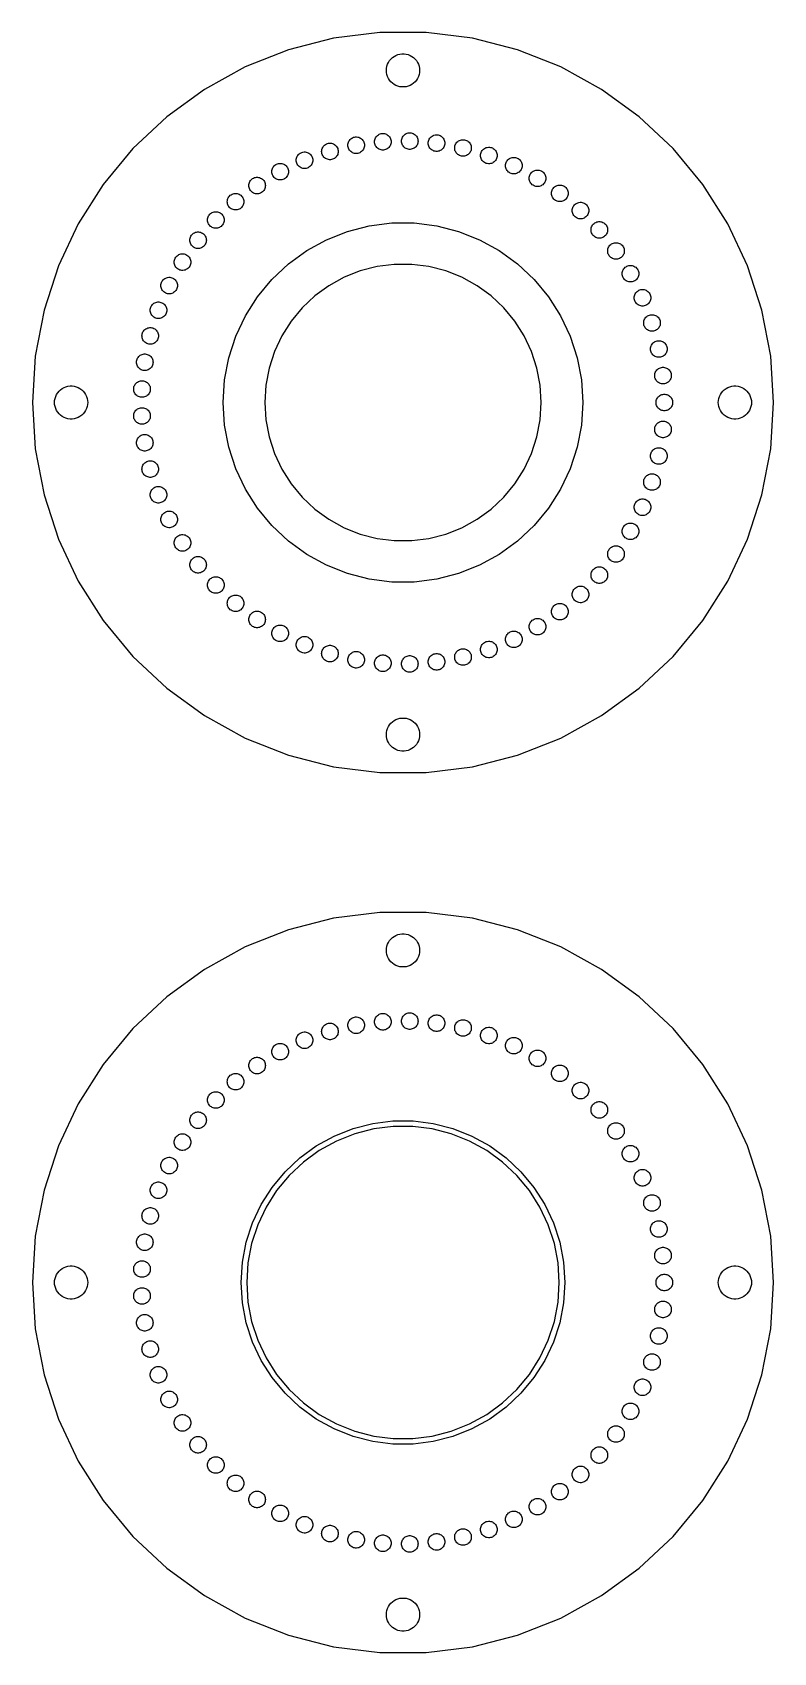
# Model space of a CAD drawing. Header units: metres. Extents: x -67 to 67, y -67 to 226.
import ezdxf

# ---------------------------------------------------------------- set-up
doc = ezdxf.new("R2010")
doc.units = ezdxf.units.M

msp = doc.modelspace()

# ---------------------------------------------------------------- linework, layer by layer
for p, q in [((-4.20695, 225.868), (-12.5545, 224.813)), ((4.20695, 225.868), (-4.20695, 225.868)), ((12.5545, 224.813), (4.20695, 225.868)), ((-20.7041, 222.721), (-28.5272, 219.623)), ((-12.5545, 224.813), (-20.7041, 222.721)), ((20.7041, 222.721), (12.5545, 224.813)), ((28.5272, 219.623), (20.7041, 222.721)), ((-28.5272, 219.623), (-35.9004, 215.57)), ((-2.97633, 219.376), (-2.90575, 219.746)), ((-2.90575, 219.746), (-2.78932, 220.104)), ((-2.78932, 220.104), (-2.62891, 220.445)), ((-2.62891, 220.445), (-2.42705, 220.763)), ((-2.42705, 220.763), (-2.1869, 221.054)), ((-2.1869, 221.054), (-1.91226, 221.312)), ((-1.91226, 221.312), (-1.60747, 221.533)), ((-1.60747, 221.533), (-1.27733, 221.714)), ((-1.27733, 221.714), (-0.92705, 221.853)), ((-0.92705, 221.853), (-0.56213, 221.947)), ((-0.56213, 221.947), (-0.18837, 221.994)), ((-0.18837, 221.994), (0.18837, 221.994)), ((0.18837, 221.994), (0.56213, 221.947)), ((0.56213, 221.947), (0.92705, 221.853)), ((0.92705, 221.853), (1.27733, 221.714)), ((1.27733, 221.714), (1.60747, 221.533)), ((1.60747, 221.533), (1.91226, 221.312)), ((1.91226, 221.312), (2.1869, 221.054)), ((2.1869, 221.054), (2.42705, 220.763)), ((2.42705, 220.763), (2.62891, 220.445)), ((2.62891, 220.445), (2.78932, 220.104)), ((2.78932, 220.104), (2.90575, 219.746)), ((2.90575, 219.746), (2.97633, 219.376)), ((35.9004, 215.57), (28.5272, 219.623)), ((-3, 219), (-2.97633, 219.376)), ((-2.97633, 218.624), (-3, 219)), ((-2.90575, 218.254), (-2.97633, 218.624)), ((-2.78932, 217.896), (-2.90575, 218.254)), ((-2.62891, 217.555), (-2.78932, 217.896)), ((-2.42705, 217.237), (-2.62891, 217.555)), ((-2.1869, 216.946), (-2.42705, 217.237)), ((-1.91226, 216.688), (-2.1869, 216.946)), ((-1.60747, 216.467), (-1.91226, 216.688)), ((1.91226, 216.688), (1.60747, 216.467)), ((2.1869, 216.946), (1.91226, 216.688)), ((2.42705, 217.237), (2.1869, 216.946)), ((2.62891, 217.555), (2.42705, 217.237)), ((2.78932, 217.896), (2.62891, 217.555)), ((2.90575, 218.254), (2.78932, 217.896)), ((2.97633, 218.624), (2.90575, 218.254)), ((2.97633, 219.376), (3, 219)), ((3, 219), (2.97633, 218.624)), ((-35.9004, 215.57), (-42.7074, 210.624)), ((-1.27733, 216.286), (-1.60747, 216.467)), ((-0.92705, 216.147), (-1.27733, 216.286)), ((-0.56213, 216.053), (-0.92705, 216.147)), ((-0.18837, 216.006), (-0.56213, 216.053)), ((0.18837, 216.006), (-0.18837, 216.006)), ((0.56213, 216.053), (0.18837, 216.006)), ((0.92705, 216.147), (0.56213, 216.053)), ((1.27733, 216.286), (0.92705, 216.147)), ((1.60747, 216.467), (1.27733, 216.286)), ((42.7074, 210.624), (35.9004, 215.57)), ((-42.7074, 210.624), (-48.8409, 204.865)), ((48.8409, 204.865), (42.7074, 210.624)), ((-14.6586, 204.74), (-14.6004, 204.919)), ((-14.6004, 204.919), (-14.5201, 205.09)), ((-14.5201, 205.09), (-14.4192, 205.249)), ((-14.4192, 205.249), (-14.2991, 205.394)), ((-14.2991, 205.394), (-14.1618, 205.523)), ((-14.1618, 205.523), (-14.0094, 205.634)), ((-14.0094, 205.634), (-13.8444, 205.724)), ((-13.8444, 205.724), (-13.6692, 205.794)), ((-13.6692, 205.794), (-13.4868, 205.84)), ((-13.4868, 205.84), (-13.2999, 205.864)), ((-13.2999, 205.864), (-13.1115, 205.864)), ((-13.1115, 205.864), (-12.9246, 205.84)), ((-12.9246, 205.84), (-12.7422, 205.794)), ((-12.7422, 205.794), (-12.567, 205.724)), ((-12.567, 205.724), (-12.4019, 205.634)), ((-12.4019, 205.634), (-12.2496, 205.523)), ((-12.2496, 205.523), (-12.1122, 205.394)), ((-12.1122, 205.394), (-11.9922, 205.249)), ((-11.9922, 205.249), (-11.8912, 205.09)), ((-11.8912, 205.09), (-11.811, 204.919)), ((-11.811, 204.919), (-11.7528, 204.74)), ((-9.97101, 205.484), (-9.95918, 205.672)), ((-9.95918, 205.296), (-9.97101, 205.484)), ((-9.95918, 205.672), (-9.92389, 205.857)), ((-9.92389, 205.111), (-9.95918, 205.296)), ((-9.92389, 205.857), (-9.86568, 206.037)), ((-9.86568, 204.932), (-9.92389, 205.111)), ((-9.86568, 206.037), (-9.78546, 206.207)), ((-9.78546, 204.762), (-9.86568, 204.932)), ((-9.78546, 206.207), (-9.68454, 206.366)), ((-9.68454, 206.366), (-9.56447, 206.511)), ((-9.56447, 206.511), (-9.42714, 206.64)), ((-9.42714, 206.64), (-9.27475, 206.751)), ((-9.27475, 206.751), (-9.10968, 206.842)), ((-9.10968, 206.842), (-8.93454, 206.911)), ((-8.93454, 206.911), (-8.75208, 206.958)), ((-8.75208, 206.958), (-8.5652, 206.981)), ((-8.5652, 206.981), (-8.37682, 206.981)), ((-8.37682, 206.981), (-8.18994, 206.958)), ((-8.18994, 206.958), (-8.00748, 206.911)), ((-8.00748, 206.911), (-7.83234, 206.842)), ((-7.83234, 206.842), (-7.66727, 206.751)), ((-7.66727, 206.751), (-7.51488, 206.64)), ((-7.51488, 206.64), (-7.37755, 206.511)), ((-7.37755, 206.511), (-7.25748, 206.366)), ((-7.25748, 206.366), (-7.15656, 206.207)), ((-7.15656, 206.207), (-7.07634, 206.037)), ((-7.07634, 204.932), (-7.15656, 204.762)), ((-7.07634, 206.037), (-7.01813, 205.857)), ((-7.01813, 205.111), (-7.07634, 204.932)), ((-7.01813, 205.857), (-6.98283, 205.672)), ((-6.98283, 205.296), (-7.01813, 205.111)), ((-6.98283, 205.672), (-6.97101, 205.484)), ((-6.97101, 205.484), (-6.98283, 205.296)), ((-5.14653, 206.109), (-5.1347, 206.297)), ((-5.1347, 205.921), (-5.14653, 206.109)), ((-5.1347, 206.297), (-5.09941, 206.482)), ((-5.09941, 205.736), (-5.1347, 205.921)), ((-5.09941, 206.482), (-5.0412, 206.661)), ((-5.0412, 205.557), (-5.09941, 205.736)), ((-5.0412, 206.661), (-4.961, 206.832)), ((-4.961, 205.386), (-5.0412, 205.557)), ((-4.961, 206.832), (-4.86006, 206.991)), ((-4.86006, 205.227), (-4.961, 205.386)), ((-4.86006, 206.991), (-4.73999, 207.136)), ((-4.73999, 205.082), (-4.86006, 205.227)), ((-4.73999, 207.136), (-4.60268, 207.265)), ((-4.60268, 204.953), (-4.73999, 205.082)), ((-4.60268, 207.265), (-4.45027, 207.376)), ((-4.45027, 204.843), (-4.60268, 204.953)), ((-4.45027, 207.376), (-4.2852, 207.466)), ((-4.2852, 207.466), (-4.11006, 207.536)), ((-4.11006, 207.536), (-3.92761, 207.583)), ((-3.92761, 207.583), (-3.74072, 207.606)), ((-3.74072, 207.606), (-3.55235, 207.606)), ((-3.55235, 207.606), (-3.36546, 207.583)), ((-3.36546, 207.583), (-3.18301, 207.536)), ((-3.18301, 207.536), (-3.00786, 207.466)), ((-3.00786, 207.466), (-2.84279, 207.376)), ((-2.84279, 207.376), (-2.6904, 207.265)), ((-2.6904, 204.953), (-2.84279, 204.843)), ((-2.6904, 207.265), (-2.55309, 207.136)), ((-2.55309, 205.082), (-2.6904, 204.953)), ((-2.55309, 207.136), (-2.43301, 206.991)), ((-2.43301, 205.227), (-2.55309, 205.082)), ((-2.43301, 206.991), (-2.33208, 206.832)), ((-2.33208, 205.386), (-2.43301, 205.227)), ((-2.33208, 206.832), (-2.25186, 206.661)), ((-2.25186, 205.557), (-2.33208, 205.386)), ((-2.25186, 206.661), (-2.19366, 206.482)), ((-2.19366, 205.736), (-2.25186, 205.557)), ((-2.19366, 206.482), (-2.15836, 206.297)), ((-2.15836, 205.921), (-2.19366, 205.736)), ((-2.15836, 206.297), (-2.14653, 206.109)), ((-2.14653, 206.109), (-2.15836, 205.921)), ((-0.2834, 206.234), (-0.27158, 206.422)), ((-0.27158, 206.046), (-0.2834, 206.234)), ((-0.27158, 206.422), (-0.23628, 206.607)), ((-0.23628, 205.861), (-0.27158, 206.046)), ((-0.23628, 206.607), (-0.17807, 206.787)), ((-0.17807, 205.682), (-0.23628, 205.861)), ((-0.17807, 206.787), (-0.09787, 206.957)), ((-0.09787, 205.512), (-0.17807, 205.682)), ((-0.09787, 206.957), (0.00305, 207.116)), ((0.00305, 205.353), (-0.09787, 205.512)), ((0.00305, 207.116), (0.12312, 207.261)), ((0.12312, 205.208), (0.00305, 205.353)), ((0.12312, 207.261), (0.26045, 207.39)), ((0.26045, 205.079), (0.12312, 205.208)), ((0.26045, 207.39), (0.41284, 207.501)), ((0.41284, 204.968), (0.26045, 205.079)), ((0.41284, 207.501), (0.57791, 207.592)), ((0.57791, 204.877), (0.41284, 204.968)), ((0.57791, 207.592), (0.75305, 207.661)), ((0.75305, 207.661), (0.93552, 207.708)), ((0.93552, 207.708), (1.12239, 207.731)), ((1.12239, 207.731), (1.31076, 207.731)), ((1.31076, 207.731), (1.49765, 207.708)), ((1.49765, 207.708), (1.6801, 207.661)), ((1.6801, 207.661), (1.85526, 207.592)), ((1.85526, 207.592), (2.02032, 207.501)), ((2.02032, 204.968), (1.85526, 204.877)), ((2.02032, 207.501), (2.17271, 207.39)), ((2.17271, 205.079), (2.02032, 204.968)), ((2.17271, 207.39), (2.31003, 207.261)), ((2.31003, 205.208), (2.17271, 205.079)), ((2.31003, 207.261), (2.4301, 207.116)), ((2.4301, 205.353), (2.31003, 205.208)), ((2.4301, 207.116), (2.53104, 206.957)), ((2.53104, 205.512), (2.4301, 205.353)), ((2.53104, 206.957), (2.61125, 206.787)), ((2.61125, 205.682), (2.53104, 205.512)), ((2.61125, 206.787), (2.66945, 206.607)), ((2.66945, 205.861), (2.61125, 205.682)), ((2.66945, 206.607), (2.70476, 206.422)), ((2.70476, 206.046), (2.66945, 205.861)), ((2.70476, 206.422), (2.71658, 206.234)), ((2.71658, 206.234), (2.70476, 206.046)), ((4.56682, 205.859), (4.57864, 206.047)), ((4.57864, 205.671), (4.56682, 205.859)), ((4.57864, 206.047), (4.61394, 206.232)), ((4.61394, 205.486), (4.57864, 205.671)), ((4.61394, 206.232), (4.67215, 206.411)), ((4.67215, 205.307), (4.61394, 205.486)), ((4.67215, 206.411), (4.75235, 206.582)), ((4.75235, 205.136), (4.67215, 205.307)), ((4.75235, 206.582), (4.85329, 206.741)), ((4.85329, 204.977), (4.75235, 205.136)), ((4.85329, 206.741), (4.97336, 206.886)), ((4.97336, 204.832), (4.85329, 204.977)), ((4.97336, 206.886), (5.11067, 207.015)), ((5.11067, 207.015), (5.26308, 207.125)), ((5.26308, 207.125), (5.42815, 207.216)), ((5.42815, 207.216), (5.60329, 207.285)), ((5.60329, 207.285), (5.78574, 207.332)), ((5.78574, 207.332), (5.97263, 207.356)), ((5.97263, 207.356), (6.161, 207.356)), ((6.161, 207.356), (6.34789, 207.332)), ((6.34789, 207.332), (6.53033, 207.285)), ((6.53033, 207.285), (6.70549, 207.216)), ((6.70549, 207.216), (6.87056, 207.125)), ((6.87056, 207.125), (7.02295, 207.015)), ((7.02295, 207.015), (7.16026, 206.886)), ((7.16026, 206.886), (7.28033, 206.741)), ((7.28033, 204.977), (7.16026, 204.832)), ((7.28033, 206.741), (7.38127, 206.582)), ((7.38127, 205.136), (7.28033, 204.977)), ((7.38127, 206.582), (7.46149, 206.411)), ((7.46149, 205.307), (7.38127, 205.136)), ((7.46149, 206.411), (7.51968, 206.232)), ((7.51968, 205.486), (7.46149, 205.307)), ((7.51968, 206.232), (7.55499, 206.047)), ((7.55499, 205.671), (7.51968, 205.486)), ((7.55499, 206.047), (7.56682, 205.859)), ((7.56682, 205.859), (7.55499, 205.671)), ((9.35274, 204.987), (9.36456, 205.175)), ((9.36456, 204.799), (9.35274, 204.987)), ((9.36456, 205.175), (9.39986, 205.36)), ((9.39986, 205.36), (9.45807, 205.539)), ((9.45807, 205.539), (9.53828, 205.709)), ((9.53828, 205.709), (9.63921, 205.868)), ((9.63921, 205.868), (9.75929, 206.014)), ((9.75929, 206.014), (9.89661, 206.143)), ((9.89661, 206.143), (10.049, 206.253)), ((10.049, 206.253), (10.2141, 206.344)), ((10.2141, 206.344), (10.3892, 206.413)), ((10.3892, 206.413), (10.5717, 206.46)), ((10.5717, 206.46), (10.7585, 206.484)), ((10.7585, 206.484), (10.9469, 206.484)), ((10.9469, 206.484), (11.1338, 206.46)), ((11.1338, 206.46), (11.3163, 206.413)), ((11.3163, 206.413), (11.4914, 206.344)), ((11.4914, 206.344), (11.6565, 206.253)), ((11.6565, 206.253), (11.8089, 206.143)), ((11.8089, 206.143), (11.9462, 206.014)), ((11.9462, 206.014), (12.0663, 205.868)), ((12.0663, 205.868), (12.1672, 205.709)), ((12.1672, 205.709), (12.2474, 205.539)), ((12.2474, 205.539), (12.3056, 205.36)), ((12.3056, 205.36), (12.3409, 205.175)), ((12.3409, 205.175), (12.3527, 204.987)), ((12.3527, 204.987), (12.3409, 204.799)), ((14.7199, 204.894), (14.8849, 204.984)), ((14.8849, 204.984), (15.0601, 205.054)), ((15.0601, 205.054), (15.2426, 205.101)), ((15.2426, 205.101), (15.4294, 205.124)), ((15.4294, 205.124), (15.6178, 205.124)), ((15.6178, 205.124), (15.8047, 205.101)), ((15.8047, 205.101), (15.9872, 205.054)), ((15.9872, 205.054), (16.1623, 204.984)), ((16.1623, 204.984), (16.3274, 204.894)), ((-48.8409, 204.865), (-54.2041, 198.382)), ((-23.0101, 201.973), (-22.8451, 202.064)), ((-22.8451, 202.064), (-22.6699, 202.133)), ((-22.6699, 202.133), (-22.4875, 202.18)), ((-22.4875, 202.18), (-22.3006, 202.204)), ((-22.3006, 202.204), (-22.1122, 202.204)), ((-22.1122, 202.204), (-21.9253, 202.18)), ((-21.9253, 202.18), (-21.7429, 202.133)), ((-21.7429, 202.133), (-21.5677, 202.064)), ((-21.5677, 202.064), (-21.4026, 201.973)), ((-19.3004, 202.769), (-19.2886, 202.957)), ((-19.2886, 202.581), (-19.3004, 202.769)), ((-19.2886, 202.957), (-19.2533, 203.142)), ((-19.2533, 202.396), (-19.2886, 202.581)), ((-19.2533, 203.142), (-19.1951, 203.321)), ((-19.1951, 202.217), (-19.2533, 202.396)), ((-19.1951, 203.321), (-19.1149, 203.491)), ((-19.1149, 202.046), (-19.1951, 202.217)), ((-19.1149, 203.491), (-19.0139, 203.65)), ((-19.0139, 201.887), (-19.1149, 202.046)), ((-19.0139, 203.65), (-18.8938, 203.796)), ((-18.8938, 203.796), (-18.7565, 203.925)), ((-18.7565, 203.925), (-18.6041, 204.035)), ((-18.6041, 204.035), (-18.4391, 204.126)), ((-18.4391, 204.126), (-18.2639, 204.195)), ((-18.2639, 204.195), (-18.0815, 204.242)), ((-18.0815, 204.242), (-17.8946, 204.266)), ((-17.8946, 204.266), (-17.7062, 204.266)), ((-17.7062, 204.266), (-17.5193, 204.242)), ((-17.5193, 204.242), (-17.3369, 204.195)), ((-17.3369, 204.195), (-17.1617, 204.126)), ((-17.1617, 204.126), (-16.9966, 204.035)), ((-16.9966, 204.035), (-16.8443, 203.925)), ((-16.8443, 203.925), (-16.7069, 203.796)), ((-16.7069, 203.796), (-16.5869, 203.65)), ((-16.5869, 203.65), (-16.4859, 203.491)), ((-16.4859, 202.046), (-16.5869, 201.887)), ((-16.4859, 203.491), (-16.4057, 203.321)), ((-16.4057, 202.217), (-16.4859, 202.046)), ((-16.4057, 203.321), (-16.3475, 203.142)), ((-16.3475, 202.396), (-16.4057, 202.217)), ((-16.3475, 203.142), (-16.3122, 202.957)), ((-16.3122, 202.581), (-16.3475, 202.396)), ((-16.3122, 202.957), (-16.3004, 202.769)), ((-16.3004, 202.769), (-16.3122, 202.581)), ((-14.7057, 204.367), (-14.6939, 204.555)), ((-14.6939, 204.179), (-14.7057, 204.367)), ((-14.6939, 204.555), (-14.6586, 204.74)), ((-14.6586, 203.994), (-14.6939, 204.179)), ((-14.6004, 203.815), (-14.6586, 203.994)), ((-14.5201, 203.644), (-14.6004, 203.815)), ((-14.4192, 203.485), (-14.5201, 203.644)), ((-14.2991, 203.34), (-14.4192, 203.485)), ((-14.1618, 203.211), (-14.2991, 203.34)), ((-14.0094, 203.101), (-14.1618, 203.211)), ((-13.8444, 203.01), (-14.0094, 203.101)), ((-13.6692, 202.94), (-13.8444, 203.01)), ((-13.4868, 202.894), (-13.6692, 202.94)), ((-13.2999, 202.87), (-13.4868, 202.894)), ((-13.1115, 202.87), (-13.2999, 202.87)), ((-12.9246, 202.894), (-13.1115, 202.87)), ((-12.7422, 202.94), (-12.9246, 202.894)), ((-12.567, 203.01), (-12.7422, 202.94)), ((-12.4019, 203.101), (-12.567, 203.01)), ((-12.2496, 203.211), (-12.4019, 203.101)), ((-12.1122, 203.34), (-12.2496, 203.211)), ((-11.9922, 203.485), (-12.1122, 203.34)), ((-11.8912, 203.644), (-11.9922, 203.485)), ((-11.811, 203.815), (-11.8912, 203.644)), ((-11.7528, 203.994), (-11.811, 203.815)), ((-11.7528, 204.74), (-11.7175, 204.555)), ((-11.7175, 204.179), (-11.7528, 203.994)), ((-11.7175, 204.555), (-11.7057, 204.367)), ((-11.7057, 204.367), (-11.7175, 204.179)), ((-9.68454, 204.603), (-9.78546, 204.762)), ((-9.56447, 204.458), (-9.68454, 204.603)), ((-9.42714, 204.329), (-9.56447, 204.458)), ((-9.27475, 204.218), (-9.42714, 204.329)), ((-9.10968, 204.127), (-9.27475, 204.218)), ((-8.93454, 204.058), (-9.10968, 204.127)), ((-8.75208, 204.011), (-8.93454, 204.058)), ((-8.5652, 203.987), (-8.75208, 204.011)), ((-8.37682, 203.987), (-8.5652, 203.987)), ((-8.18994, 204.011), (-8.37682, 203.987)), ((-8.00748, 204.058), (-8.18994, 204.011)), ((-7.83234, 204.127), (-8.00748, 204.058)), ((-7.66727, 204.218), (-7.83234, 204.127)), ((-7.51488, 204.329), (-7.66727, 204.218)), ((-7.37755, 204.458), (-7.51488, 204.329)), ((-7.25748, 204.603), (-7.37755, 204.458)), ((-7.15656, 204.762), (-7.25748, 204.603)), ((-4.2852, 204.752), (-4.45027, 204.843)), ((-4.11006, 204.682), (-4.2852, 204.752)), ((-3.92761, 204.636), (-4.11006, 204.682)), ((-3.74072, 204.612), (-3.92761, 204.636)), ((-3.55235, 204.612), (-3.74072, 204.612)), ((-3.36546, 204.636), (-3.55235, 204.612)), ((-3.18301, 204.682), (-3.36546, 204.636)), ((-3.00786, 204.752), (-3.18301, 204.682)), ((-2.84279, 204.843), (-3.00786, 204.752)), ((0.75305, 204.808), (0.57791, 204.877)), ((0.93552, 204.761), (0.75305, 204.808)), ((1.12239, 204.737), (0.93552, 204.761)), ((1.31076, 204.737), (1.12239, 204.737)), ((1.49765, 204.761), (1.31076, 204.737)), ((1.6801, 204.808), (1.49765, 204.761)), ((1.85526, 204.877), (1.6801, 204.808)), ((5.11067, 204.703), (4.97336, 204.832)), ((5.26308, 204.592), (5.11067, 204.703)), ((5.42815, 204.502), (5.26308, 204.592)), ((5.60329, 204.432), (5.42815, 204.502)), ((5.78574, 204.385), (5.60329, 204.432)), ((5.97263, 204.362), (5.78574, 204.385)), ((6.161, 204.362), (5.97263, 204.362)), ((6.34789, 204.385), (6.161, 204.362)), ((6.53033, 204.432), (6.34789, 204.385)), ((6.70549, 204.502), (6.53033, 204.432)), ((6.87056, 204.592), (6.70549, 204.502)), ((7.02295, 204.703), (6.87056, 204.592)), ((7.16026, 204.832), (7.02295, 204.703)), ((9.39986, 204.614), (9.36456, 204.799)), ((9.45807, 204.435), (9.39986, 204.614)), ((9.53828, 204.264), (9.45807, 204.435)), ((9.63921, 204.105), (9.53828, 204.264)), ((9.75929, 203.96), (9.63921, 204.105)), ((9.89661, 203.831), (9.75929, 203.96)), ((10.049, 203.72), (9.89661, 203.831)), ((10.2141, 203.63), (10.049, 203.72)), ((10.3892, 203.56), (10.2141, 203.63)), ((10.5717, 203.513), (10.3892, 203.56)), ((10.7585, 203.49), (10.5717, 203.513)), ((10.9469, 203.49), (10.7585, 203.49)), ((11.1338, 203.513), (10.9469, 203.49)), ((11.3163, 203.56), (11.1338, 203.513)), ((11.4914, 203.63), (11.3163, 203.56)), ((11.6565, 203.72), (11.4914, 203.63)), ((11.8089, 203.831), (11.6565, 203.72)), ((11.9462, 203.96), (11.8089, 203.831)), ((12.0663, 204.105), (11.9462, 203.96)), ((12.1672, 204.264), (12.0663, 204.105)), ((12.2474, 204.435), (12.1672, 204.264)), ((12.3056, 204.614), (12.2474, 204.435)), ((12.3409, 204.799), (12.3056, 204.614)), ((14.0236, 203.627), (14.0354, 203.815)), ((14.0354, 203.439), (14.0236, 203.627)), ((14.0354, 203.815), (14.0707, 204)), ((14.0707, 203.254), (14.0354, 203.439)), ((14.0707, 204), (14.129, 204.179)), ((14.129, 203.075), (14.0707, 203.254)), ((14.129, 204.179), (14.2092, 204.35)), ((14.2092, 202.904), (14.129, 203.075)), ((14.2092, 204.35), (14.3101, 204.509)), ((14.3101, 202.745), (14.2092, 202.904)), ((14.3101, 204.509), (14.4302, 204.654)), ((14.4302, 202.6), (14.3101, 202.745)), ((14.4302, 204.654), (14.5675, 204.783)), ((14.5675, 202.471), (14.4302, 202.6)), ((14.5675, 204.783), (14.7199, 204.894)), ((14.7199, 202.361), (14.5675, 202.471)), ((14.8849, 202.27), (14.7199, 202.361)), ((15.0601, 202.201), (14.8849, 202.27)), ((15.2426, 202.154), (15.0601, 202.201)), ((15.4294, 202.13), (15.2426, 202.154)), ((15.6178, 202.13), (15.4294, 202.13)), ((15.8047, 202.154), (15.6178, 202.13)), ((15.9872, 202.201), (15.8047, 202.154)), ((16.1623, 202.27), (15.9872, 202.201)), ((16.3274, 202.361), (16.1623, 202.27)), ((16.3274, 204.894), (16.4798, 204.783)), ((16.4798, 202.471), (16.3274, 202.361)), ((16.4798, 204.783), (16.6171, 204.654)), ((16.6171, 202.6), (16.4798, 202.471)), ((16.6171, 204.654), (16.7372, 204.509)), ((16.7372, 202.745), (16.6171, 202.6)), ((16.7372, 204.509), (16.8381, 204.35)), ((16.8381, 202.904), (16.7372, 202.745)), ((16.8381, 204.35), (16.9183, 204.179)), ((16.9183, 203.075), (16.8381, 202.904)), ((16.9183, 204.179), (16.9765, 204)), ((16.9765, 203.254), (16.9183, 203.075)), ((16.9765, 204), (17.0118, 203.815)), ((17.0118, 203.439), (16.9765, 203.254)), ((17.0118, 203.815), (17.0236, 203.627)), ((17.0236, 203.627), (17.0118, 203.439)), ((18.5418, 201.982), (18.5771, 202.167)), ((18.5771, 202.167), (18.6353, 202.347)), ((18.6353, 202.347), (18.7155, 202.517)), ((18.7155, 202.517), (18.8164, 202.676)), ((18.8164, 202.676), (18.9365, 202.821)), ((18.9365, 202.821), (19.0738, 202.95)), ((19.0738, 202.95), (19.2262, 203.061)), ((19.2262, 203.061), (19.3913, 203.152)), ((19.3913, 203.152), (19.5664, 203.221)), ((19.5664, 203.221), (19.7489, 203.268)), ((19.7489, 203.268), (19.9358, 203.291)), ((19.9358, 203.291), (20.1241, 203.291)), ((20.1241, 203.291), (20.311, 203.268)), ((20.311, 203.268), (20.4935, 203.221)), ((20.4935, 203.221), (20.6686, 203.152)), ((20.6686, 203.152), (20.8337, 203.061)), ((20.8337, 203.061), (20.9861, 202.95)), ((20.9861, 202.95), (21.1234, 202.821)), ((21.1234, 202.821), (21.2435, 202.676)), ((21.2435, 202.676), (21.3444, 202.517)), ((21.3444, 202.517), (21.4246, 202.347)), ((21.4246, 202.347), (21.4828, 202.167)), ((21.4828, 202.167), (21.5181, 201.982)), ((54.2041, 198.382), (48.8409, 204.865)), ((-27.6915, 198.925), (-27.5905, 199.084)), ((-27.5905, 199.084), (-27.4705, 199.229)), ((-27.4705, 199.229), (-27.3331, 199.358)), ((-27.3331, 199.358), (-27.1808, 199.469)), ((-27.1808, 199.469), (-27.0157, 199.559)), ((-27.0157, 199.559), (-26.8405, 199.629)), ((-26.8405, 199.629), (-26.6581, 199.676)), ((-26.6581, 199.676), (-26.4712, 199.699)), ((-26.4712, 199.699), (-26.2828, 199.699)), ((-26.2828, 199.699), (-26.0959, 199.676)), ((-26.0959, 199.676), (-25.9135, 199.629)), ((-25.9135, 199.629), (-25.7383, 199.559)), ((-25.7383, 199.559), (-25.5733, 199.469)), ((-25.5733, 199.469), (-25.4209, 199.358)), ((-25.4209, 199.358), (-25.2836, 199.229)), ((-25.2836, 199.229), (-25.1635, 199.084)), ((-25.1635, 199.084), (-25.0625, 198.925)), ((-23.7064, 200.707), (-23.6946, 200.895)), ((-23.6946, 200.519), (-23.7064, 200.707)), ((-23.6946, 200.895), (-23.6593, 201.08)), ((-23.6593, 200.334), (-23.6946, 200.519)), ((-23.6593, 201.08), (-23.6011, 201.259)), ((-23.6011, 200.154), (-23.6593, 200.334)), ((-23.6011, 201.259), (-23.5209, 201.429)), ((-23.5209, 199.984), (-23.6011, 200.154)), ((-23.5209, 201.429), (-23.4199, 201.588)), ((-23.4199, 199.825), (-23.5209, 199.984)), ((-23.4199, 201.588), (-23.2999, 201.733)), ((-23.2999, 199.68), (-23.4199, 199.825)), ((-23.2999, 201.733), (-23.1625, 201.862)), ((-23.1625, 199.551), (-23.2999, 199.68)), ((-23.1625, 201.862), (-23.0101, 201.973)), ((-23.0101, 199.44), (-23.1625, 199.551)), ((-22.8451, 199.349), (-23.0101, 199.44)), ((-22.6699, 199.28), (-22.8451, 199.349)), ((-22.4875, 199.233), (-22.6699, 199.28)), ((-22.3006, 199.21), (-22.4875, 199.233)), ((-22.1122, 199.21), (-22.3006, 199.21)), ((-21.9253, 199.233), (-22.1122, 199.21)), ((-21.7429, 199.28), (-21.9253, 199.233)), ((-21.5677, 199.349), (-21.7429, 199.28)), ((-21.4026, 199.44), (-21.5677, 199.349)), ((-21.4026, 201.973), (-21.2503, 201.862)), ((-21.2503, 199.551), (-21.4026, 199.44)), ((-21.2503, 201.862), (-21.1129, 201.733)), ((-21.1129, 199.68), (-21.2503, 199.551)), ((-21.1129, 201.733), (-20.9929, 201.588)), ((-20.9929, 199.825), (-21.1129, 199.68)), ((-20.9929, 201.588), (-20.8919, 201.429)), ((-20.8919, 199.984), (-20.9929, 199.825)), ((-20.8919, 201.429), (-20.8117, 201.259)), ((-20.8117, 200.154), (-20.8919, 199.984)), ((-20.8117, 201.259), (-20.7535, 201.08)), ((-20.7535, 200.334), (-20.8117, 200.154)), ((-20.7535, 201.08), (-20.7182, 200.895)), ((-20.7182, 200.519), (-20.7535, 200.334)), ((-20.7182, 200.895), (-20.7064, 200.707)), ((-20.7064, 200.707), (-20.7182, 200.519)), ((-18.8938, 201.742), (-19.0139, 201.887)), ((-18.7565, 201.613), (-18.8938, 201.742)), ((-18.6041, 201.502), (-18.7565, 201.613)), ((-18.4391, 201.412), (-18.6041, 201.502)), ((-18.2639, 201.342), (-18.4391, 201.412)), ((-18.0815, 201.295), (-18.2639, 201.342)), ((-17.8946, 201.272), (-18.0815, 201.295)), ((-17.7062, 201.272), (-17.8946, 201.272)), ((-17.5193, 201.295), (-17.7062, 201.272)), ((-17.3369, 201.342), (-17.5193, 201.295)), ((-17.1617, 201.412), (-17.3369, 201.342)), ((-16.9966, 201.502), (-17.1617, 201.412)), ((-16.8443, 201.613), (-16.9966, 201.502)), ((-16.7069, 201.742), (-16.8443, 201.613)), ((-16.5869, 201.887), (-16.7069, 201.742)), ((18.53, 201.794), (18.5418, 201.982)), ((18.5418, 201.606), (18.53, 201.794)), ((18.5771, 201.421), (18.5418, 201.606)), ((18.6353, 201.242), (18.5771, 201.421)), ((18.7155, 201.072), (18.6353, 201.242)), ((18.8164, 200.913), (18.7155, 201.072)), ((18.9365, 200.768), (18.8164, 200.913)), ((19.0738, 200.639), (18.9365, 200.768)), ((19.2262, 200.528), (19.0738, 200.639)), ((19.3913, 200.437), (19.2262, 200.528)), ((19.5664, 200.368), (19.3913, 200.437)), ((19.7489, 200.321), (19.5664, 200.368)), ((19.9358, 200.297), (19.7489, 200.321)), ((20.1241, 200.297), (19.9358, 200.297)), ((20.311, 200.321), (20.1241, 200.297)), ((20.4935, 200.368), (20.311, 200.321)), ((20.6686, 200.437), (20.4935, 200.368)), ((20.8337, 200.528), (20.6686, 200.437)), ((20.9861, 200.639), (20.8337, 200.528)), ((21.1234, 200.768), (20.9861, 200.639)), ((21.2435, 200.913), (21.1234, 200.768)), ((21.3444, 201.072), (21.2435, 200.913)), ((21.4246, 201.242), (21.3444, 201.072)), ((21.4828, 201.421), (21.4246, 201.242)), ((21.5181, 201.606), (21.4828, 201.421)), ((21.5181, 201.982), (21.53, 201.794)), ((21.53, 201.794), (21.5181, 201.606)), ((22.824, 199.508), (22.8358, 199.696)), ((22.8358, 199.32), (22.824, 199.508)), ((22.8358, 199.696), (22.8711, 199.881)), ((22.8711, 199.135), (22.8358, 199.32)), ((22.8711, 199.881), (22.9293, 200.06)), ((22.9293, 198.956), (22.8711, 199.135)), ((22.9293, 200.06), (23.0095, 200.231)), ((23.0095, 200.231), (23.1104, 200.39)), ((23.1104, 200.39), (23.2305, 200.535)), ((23.2305, 200.535), (23.3678, 200.664)), ((23.3678, 200.664), (23.5202, 200.775)), ((23.5202, 200.775), (23.6853, 200.865)), ((23.6853, 200.865), (23.8604, 200.935)), ((23.8604, 200.935), (24.0429, 200.982)), ((24.0429, 200.982), (24.2298, 201.005)), ((24.2298, 201.005), (24.4181, 201.005)), ((24.4181, 201.005), (24.605, 200.982)), ((24.605, 200.982), (24.7875, 200.935)), ((24.7875, 200.935), (24.9626, 200.865)), ((24.9626, 200.865), (25.1277, 200.775)), ((25.1277, 200.775), (25.2801, 200.664)), ((25.2801, 200.664), (25.4174, 200.535)), ((25.4174, 200.535), (25.5375, 200.39)), ((25.5375, 200.39), (25.6384, 200.231)), ((25.6384, 200.231), (25.7186, 200.06)), ((25.7186, 200.06), (25.7768, 199.881)), ((25.7768, 199.135), (25.7186, 198.956)), ((25.7768, 199.881), (25.8121, 199.696)), ((25.8121, 199.32), (25.7768, 199.135)), ((25.8121, 199.696), (25.824, 199.508)), ((25.824, 199.508), (25.8121, 199.32)), ((-54.2041, 198.382), (-58.7125, 191.277)), ((-31.5825, 196.005), (-31.4816, 196.164)), ((-31.4816, 196.164), (-31.3615, 196.309)), ((-31.3615, 196.309), (-31.2242, 196.438)), ((-31.2242, 196.438), (-31.0718, 196.549)), ((-31.0718, 196.549), (-30.9067, 196.64)), ((-30.9067, 196.64), (-30.7316, 196.709)), ((-30.7316, 196.709), (-30.5491, 196.756)), ((-30.5491, 196.756), (-30.3622, 196.779)), ((-30.3622, 196.779), (-30.1738, 196.779)), ((-30.1738, 196.779), (-29.987, 196.756)), ((-29.987, 196.756), (-29.8045, 196.709)), ((-29.8045, 196.709), (-29.6293, 196.64)), ((-29.6293, 196.64), (-29.4643, 196.549)), ((-29.4643, 196.549), (-29.3119, 196.438)), ((-29.3119, 196.438), (-29.1746, 196.309)), ((-29.1746, 196.309), (-29.0545, 196.164)), ((-29.0545, 196.164), (-28.9536, 196.005)), ((-27.877, 198.202), (-27.8652, 198.39)), ((-27.8652, 198.014), (-27.877, 198.202)), ((-27.8652, 198.39), (-27.8299, 198.575)), ((-27.8299, 197.829), (-27.8652, 198.014)), ((-27.8299, 198.575), (-27.7717, 198.754)), ((-27.7717, 197.65), (-27.8299, 197.829)), ((-27.7717, 198.754), (-27.6915, 198.925)), ((-27.6915, 197.48), (-27.7717, 197.65)), ((-27.5905, 197.321), (-27.6915, 197.48)), ((-27.4705, 197.175), (-27.5905, 197.321)), ((-27.3331, 197.046), (-27.4705, 197.175)), ((-27.1808, 196.936), (-27.3331, 197.046)), ((-27.0157, 196.845), (-27.1808, 196.936)), ((-26.8405, 196.776), (-27.0157, 196.845)), ((-26.6581, 196.729), (-26.8405, 196.776)), ((-26.4712, 196.705), (-26.6581, 196.729)), ((-26.2828, 196.705), (-26.4712, 196.705)), ((-26.0959, 196.729), (-26.2828, 196.705)), ((-25.9135, 196.776), (-26.0959, 196.729)), ((-25.7383, 196.845), (-25.9135, 196.776)), ((-25.5733, 196.936), (-25.7383, 196.845)), ((-25.4209, 197.046), (-25.5733, 196.936)), ((-25.2836, 197.175), (-25.4209, 197.046)), ((-25.1635, 197.321), (-25.2836, 197.175)), ((-25.0625, 197.48), (-25.1635, 197.321)), ((-25.0625, 198.925), (-24.9823, 198.754)), ((-24.9823, 197.65), (-25.0625, 197.48)), ((-24.9823, 198.754), (-24.9241, 198.575)), ((-24.9241, 197.829), (-24.9823, 197.65)), ((-24.9241, 198.575), (-24.8888, 198.39)), ((-24.8888, 198.014), (-24.9241, 197.829)), ((-24.8888, 198.39), (-24.877, 198.202)), ((-24.877, 198.202), (-24.8888, 198.014)), ((23.0095, 198.785), (22.9293, 198.956)), ((23.1104, 198.626), (23.0095, 198.785)), ((23.2305, 198.481), (23.1104, 198.626)), ((23.3678, 198.352), (23.2305, 198.481)), ((23.5202, 198.242), (23.3678, 198.352)), ((23.6853, 198.151), (23.5202, 198.242)), ((23.8604, 198.082), (23.6853, 198.151)), ((24.0429, 198.035), (23.8604, 198.082)), ((24.2298, 198.011), (24.0429, 198.035)), ((24.4181, 198.011), (24.2298, 198.011)), ((24.605, 198.035), (24.4181, 198.011)), ((24.7875, 198.082), (24.605, 198.035)), ((24.9626, 198.151), (24.7875, 198.082)), ((25.1277, 198.242), (24.9626, 198.151)), ((25.2801, 198.352), (25.1277, 198.242)), ((25.4174, 198.481), (25.2801, 198.352)), ((25.5375, 198.626), (25.4174, 198.481)), ((25.6384, 198.785), (25.5375, 198.626)), ((25.7186, 198.956), (25.6384, 198.785)), ((26.8601, 196.792), (26.8719, 196.98)), ((26.8719, 196.604), (26.8601, 196.792)), ((26.8719, 196.98), (26.9072, 197.165)), ((26.9072, 196.419), (26.8719, 196.604)), ((26.9072, 197.165), (26.9655, 197.345)), ((26.9655, 196.24), (26.9072, 196.419)), ((26.9655, 197.345), (27.0457, 197.515)), ((27.0457, 196.07), (26.9655, 196.24)), ((27.0457, 197.515), (27.1466, 197.674)), ((27.1466, 197.674), (27.2667, 197.819)), ((27.2667, 197.819), (27.404, 197.948)), ((27.404, 197.948), (27.5564, 198.059)), ((27.5564, 198.059), (27.7215, 198.15)), ((27.7215, 198.15), (27.8966, 198.219)), ((27.8966, 198.219), (28.079, 198.266)), ((28.079, 198.266), (28.2659, 198.289)), ((28.2659, 198.289), (28.4543, 198.289)), ((28.4543, 198.289), (28.6412, 198.266)), ((28.6412, 198.266), (28.8236, 198.219)), ((28.8236, 198.219), (28.9988, 198.15)), ((28.9988, 198.15), (29.1639, 198.059)), ((29.1639, 198.059), (29.3163, 197.948)), ((29.3163, 197.948), (29.4536, 197.819)), ((29.4536, 197.819), (29.5736, 197.674)), ((29.5736, 197.674), (29.6746, 197.515)), ((29.6746, 197.515), (29.7548, 197.345)), ((29.7548, 196.24), (29.6746, 196.07)), ((29.7548, 197.345), (29.813, 197.165)), ((29.813, 196.419), (29.7548, 196.24)), ((29.813, 197.165), (29.8483, 196.98)), ((29.8483, 196.604), (29.813, 196.419)), ((29.8483, 196.98), (29.8601, 196.792)), ((29.8601, 196.792), (29.8483, 196.604)), ((58.7125, 191.277), (54.2041, 198.382)), ((-34.7943, 193.134), (-34.6419, 193.244)), ((-34.6419, 193.244), (-34.4769, 193.335)), ((-34.4769, 193.335), (-34.3017, 193.404)), ((-34.3017, 193.404), (-34.1193, 193.451)), ((-34.1193, 193.451), (-33.9324, 193.475)), ((-33.9324, 193.475), (-33.744, 193.475)), ((-33.744, 193.475), (-33.5571, 193.451)), ((-33.5571, 193.451), (-33.3747, 193.404)), ((-33.3747, 193.404), (-33.1995, 193.335)), ((-33.1995, 193.335), (-33.0344, 193.244)), ((-33.0344, 193.244), (-32.882, 193.134)), ((-31.768, 195.282), (-31.7562, 195.47)), ((-31.7562, 195.094), (-31.768, 195.282)), ((-31.7562, 195.47), (-31.7209, 195.655)), ((-31.7209, 194.909), (-31.7562, 195.094)), ((-31.7209, 195.655), (-31.6627, 195.835)), ((-31.6627, 194.73), (-31.7209, 194.909)), ((-31.6627, 195.835), (-31.5825, 196.005)), ((-31.5825, 194.56), (-31.6627, 194.73)), ((-31.4816, 194.401), (-31.5825, 194.56)), ((-31.3615, 194.256), (-31.4816, 194.401)), ((-31.2242, 194.127), (-31.3615, 194.256)), ((-31.0718, 194.016), (-31.2242, 194.127)), ((-30.9067, 193.925), (-31.0718, 194.016)), ((-30.7316, 193.856), (-30.9067, 193.925)), ((-30.5491, 193.809), (-30.7316, 193.856)), ((-30.3622, 193.785), (-30.5491, 193.809)), ((-30.1738, 193.785), (-30.3622, 193.785)), ((-29.987, 193.809), (-30.1738, 193.785)), ((-29.8045, 193.856), (-29.987, 193.809)), ((-29.6293, 193.925), (-29.8045, 193.856)), ((-29.4643, 194.016), (-29.6293, 193.925)), ((-29.3119, 194.127), (-29.4643, 194.016)), ((-29.1746, 194.256), (-29.3119, 194.127)), ((-29.0545, 194.401), (-29.1746, 194.256)), ((-28.9536, 194.56), (-29.0545, 194.401)), ((-28.9536, 196.005), (-28.8734, 195.835)), ((-28.8734, 194.73), (-28.9536, 194.56)), ((-28.8734, 195.835), (-28.8151, 195.655)), ((-28.8151, 194.909), (-28.8734, 194.73)), ((-28.8151, 195.655), (-28.7798, 195.47)), ((-28.7798, 195.094), (-28.8151, 194.909)), ((-28.7798, 195.47), (-28.768, 195.282)), ((-28.768, 195.282), (-28.7798, 195.094)), ((27.1466, 195.911), (27.0457, 196.07)), ((27.2667, 195.766), (27.1466, 195.911)), ((27.404, 195.637), (27.2667, 195.766)), ((27.5564, 195.526), (27.404, 195.637)), ((27.7215, 195.435), (27.5564, 195.526)), ((27.8966, 195.366), (27.7215, 195.435)), ((28.079, 195.319), (27.8966, 195.366)), ((28.2659, 195.295), (28.079, 195.319)), ((28.4543, 195.295), (28.2659, 195.295)), ((28.6412, 195.319), (28.4543, 195.295)), ((28.8236, 195.366), (28.6412, 195.319)), ((28.9988, 195.435), (28.8236, 195.366)), ((29.1639, 195.526), (28.9988, 195.435)), ((29.3163, 195.637), (29.1639, 195.526)), ((29.4536, 195.766), (29.3163, 195.637)), ((29.5736, 195.911), (29.4536, 195.766)), ((29.6746, 196.07), (29.5736, 195.911)), ((30.5957, 193.676), (30.6075, 193.864)), ((30.6075, 193.488), (30.5957, 193.676)), ((30.6075, 193.864), (30.6428, 194.049)), ((30.6428, 193.303), (30.6075, 193.488)), ((30.6428, 194.049), (30.701, 194.228)), ((30.701, 193.124), (30.6428, 193.303)), ((30.701, 194.228), (30.7812, 194.399)), ((30.7812, 194.399), (30.8821, 194.558)), ((30.8821, 194.558), (31.0022, 194.703)), ((31.0022, 194.703), (31.1395, 194.832)), ((31.1395, 194.832), (31.2919, 194.943)), ((31.2919, 194.943), (31.457, 195.033)), ((31.457, 195.033), (31.6321, 195.103)), ((31.6321, 195.103), (31.8146, 195.15)), ((31.8146, 195.15), (32.0015, 195.173)), ((32.0015, 195.173), (32.1898, 195.173)), ((32.1898, 195.173), (32.3767, 195.15)), ((32.3767, 195.15), (32.5592, 195.103)), ((32.5592, 195.103), (32.7343, 195.033)), ((32.7343, 195.033), (32.8994, 194.943)), ((32.8994, 194.943), (33.0518, 194.832)), ((33.0518, 194.832), (33.1891, 194.703)), ((33.1891, 194.703), (33.3092, 194.558)), ((33.3092, 194.558), (33.4101, 194.399)), ((33.4101, 194.399), (33.4903, 194.228)), ((33.4903, 194.228), (33.5485, 194.049)), ((33.5485, 193.303), (33.4903, 193.124)), ((33.5485, 194.049), (33.5838, 193.864)), ((33.5838, 193.488), (33.5485, 193.303)), ((33.5838, 193.864), (33.5957, 193.676)), ((33.5957, 193.676), (33.5838, 193.488)), ((-58.7125, 191.277), (-62.295, 183.664)), ((-35.3382, 191.978), (-35.3264, 192.166)), ((-35.3264, 191.79), (-35.3382, 191.978)), ((-35.3264, 192.166), (-35.2911, 192.351)), ((-35.2911, 191.605), (-35.3264, 191.79)), ((-35.2911, 192.351), (-35.2328, 192.53)), ((-35.2328, 191.426), (-35.2911, 191.605)), ((-35.2328, 192.53), (-35.1526, 192.7)), ((-35.1526, 191.255), (-35.2328, 191.426)), ((-35.1526, 192.7), (-35.0517, 192.86)), ((-35.0517, 191.096), (-35.1526, 191.255)), ((-35.0517, 192.86), (-34.9316, 193.005)), ((-34.9316, 190.951), (-35.0517, 191.096)), ((-34.9316, 193.005), (-34.7943, 193.134)), ((-34.7943, 190.822), (-34.9316, 190.951)), ((-34.6419, 190.711), (-34.7943, 190.822)), ((-34.4769, 190.621), (-34.6419, 190.711)), ((-34.3017, 190.551), (-34.4769, 190.621)), ((-34.1193, 190.504), (-34.3017, 190.551)), ((-33.9324, 190.481), (-34.1193, 190.504)), ((-33.744, 190.481), (-33.9324, 190.481)), ((-33.5571, 190.504), (-33.744, 190.481)), ((-33.3747, 190.551), (-33.5571, 190.504)), ((-33.1995, 190.621), (-33.3747, 190.551)), ((-33.0344, 190.711), (-33.1995, 190.621)), ((-32.882, 190.822), (-33.0344, 190.711)), ((-32.882, 193.134), (-32.7447, 193.005)), ((-32.7447, 190.951), (-32.882, 190.822)), ((-32.7447, 193.005), (-32.6247, 192.86)), ((-32.6247, 191.096), (-32.7447, 190.951)), ((-32.6247, 192.86), (-32.5237, 192.7)), ((-32.5237, 191.255), (-32.6247, 191.096)), ((-32.5237, 192.7), (-32.4435, 192.53)), ((-32.4435, 191.426), (-32.5237, 191.255)), ((-32.4435, 192.53), (-32.3853, 192.351)), ((-32.3853, 191.605), (-32.4435, 191.426)), ((-32.3853, 192.351), (-32.35, 192.166)), ((-32.35, 191.79), (-32.3853, 191.605)), ((-32.35, 192.166), (-32.3382, 191.978)), ((-32.3382, 191.978), (-32.35, 191.79)), ((-10.043, 189.909), (-6.08989, 190.924)), ((-6.08989, 190.924), (-2.04068, 191.436)), ((-2.04068, 191.436), (2.04068, 191.436)), ((2.04068, 191.436), (6.08989, 190.924)), ((6.08989, 190.924), (10.043, 189.909)), ((30.7812, 192.953), (30.701, 193.124)), ((30.8821, 192.794), (30.7812, 192.953)), ((31.0022, 192.649), (30.8821, 192.794)), ((31.1395, 192.52), (31.0022, 192.649)), ((31.2919, 192.41), (31.1395, 192.52)), ((31.457, 192.319), (31.2919, 192.41)), ((31.6321, 192.249), (31.457, 192.319)), ((31.8146, 192.203), (31.6321, 192.249)), ((32.0015, 192.179), (31.8146, 192.203)), ((32.1898, 192.179), (32.0015, 192.179)), ((32.3767, 192.203), (32.1898, 192.179)), ((32.5592, 192.249), (32.3767, 192.203)), ((32.7343, 192.319), (32.5592, 192.249)), ((32.8994, 192.41), (32.7343, 192.319)), ((33.0518, 192.52), (32.8994, 192.41)), ((33.1891, 192.649), (33.0518, 192.52)), ((33.3092, 192.794), (33.1891, 192.649)), ((33.4101, 192.953), (33.3092, 192.794)), ((33.4903, 193.124), (33.4101, 192.953)), ((33.991, 190.192), (34.0028, 190.38)), ((34.0028, 190.38), (34.0381, 190.565)), ((34.0381, 190.565), (34.0963, 190.744)), ((34.0963, 190.744), (34.1765, 190.915)), ((34.1765, 190.915), (34.2775, 191.074)), ((34.2775, 191.074), (34.3975, 191.219)), ((34.3975, 191.219), (34.5348, 191.348)), ((34.5348, 191.348), (34.6872, 191.459)), ((34.6872, 191.459), (34.8523, 191.549)), ((34.8523, 191.549), (35.0275, 191.619)), ((35.0275, 191.619), (35.2099, 191.666)), ((35.2099, 191.666), (35.3968, 191.689)), ((35.3968, 191.689), (35.5852, 191.689)), ((35.5852, 191.689), (35.772, 191.666)), ((35.772, 191.666), (35.9545, 191.619)), ((35.9545, 191.619), (36.1297, 191.549)), ((36.1297, 191.549), (36.2947, 191.459)), ((36.2947, 191.459), (36.4471, 191.348)), ((36.4471, 191.348), (36.5844, 191.219)), ((36.5844, 191.219), (36.7045, 191.074)), ((36.7045, 191.074), (36.8054, 190.915)), ((36.8054, 190.915), (36.8856, 190.744)), ((36.8856, 190.744), (36.9438, 190.565)), ((36.9438, 190.565), (36.9792, 190.38)), ((36.9792, 190.38), (36.991, 190.192)), ((62.295, 183.664), (58.7125, 191.277)), ((-38.5497, 188.324), (-38.5378, 188.512)), ((-38.5378, 188.136), (-38.5497, 188.324)), ((-38.5378, 188.512), (-38.5025, 188.697)), ((-38.5025, 187.951), (-38.5378, 188.136)), ((-38.5025, 188.697), (-38.4443, 188.876)), ((-38.4443, 187.772), (-38.5025, 187.951)), ((-38.4443, 188.876), (-38.3641, 189.046)), ((-38.3641, 187.601), (-38.4443, 187.772)), ((-38.3641, 189.046), (-38.2632, 189.205)), ((-38.2632, 187.442), (-38.3641, 187.601)), ((-38.2632, 189.205), (-38.1431, 189.351)), ((-38.1431, 187.297), (-38.2632, 187.442)), ((-38.1431, 189.351), (-38.0058, 189.48)), ((-38.0058, 189.48), (-37.8534, 189.59)), ((-37.8534, 189.59), (-37.6883, 189.681)), ((-37.6883, 189.681), (-37.5132, 189.75)), ((-37.5132, 189.75), (-37.3307, 189.797)), ((-37.3307, 189.797), (-37.1438, 189.821)), ((-37.1438, 189.821), (-36.9555, 189.821)), ((-36.9555, 189.821), (-36.7686, 189.797)), ((-36.7686, 189.797), (-36.5861, 189.75)), ((-36.5861, 189.75), (-36.411, 189.681)), ((-36.411, 189.681), (-36.2459, 189.59)), ((-36.2459, 189.59), (-36.0935, 189.48)), ((-36.0935, 189.48), (-35.9562, 189.351)), ((-35.9562, 189.351), (-35.8361, 189.205)), ((-35.8361, 187.442), (-35.9562, 187.297)), ((-35.8361, 189.205), (-35.7352, 189.046)), ((-35.7352, 187.601), (-35.8361, 187.442)), ((-35.7352, 189.046), (-35.655, 188.876)), ((-35.655, 187.772), (-35.7352, 187.601)), ((-35.655, 188.876), (-35.5968, 188.697)), ((-35.5968, 187.951), (-35.655, 187.772)), ((-35.5968, 188.697), (-35.5615, 188.512)), ((-35.5615, 188.136), (-35.5968, 187.951)), ((-35.5615, 188.512), (-35.5497, 188.324)), ((-35.5497, 188.324), (-35.5615, 188.136)), ((-17.4144, 186.441), (-13.8378, 188.407)), ((-13.8378, 188.407), (-10.043, 189.909)), ((10.043, 189.909), (13.8378, 188.407)), ((13.8378, 188.407), (17.4144, 186.441)), ((34.0028, 190.004), (33.991, 190.192)), ((34.0381, 189.819), (34.0028, 190.004)), ((34.0963, 189.64), (34.0381, 189.819)), ((34.1765, 189.47), (34.0963, 189.64)), ((34.2775, 189.311), (34.1765, 189.47)), ((34.3975, 189.165), (34.2775, 189.311)), ((34.5348, 189.036), (34.3975, 189.165)), ((34.6872, 188.926), (34.5348, 189.036)), ((34.8523, 188.835), (34.6872, 188.926)), ((35.0275, 188.766), (34.8523, 188.835)), ((35.2099, 188.719), (35.0275, 188.766)), ((35.3968, 188.695), (35.2099, 188.719)), ((35.5852, 188.695), (35.3968, 188.695)), ((35.772, 188.719), (35.5852, 188.695)), ((35.9545, 188.766), (35.772, 188.719)), ((36.1297, 188.835), (35.9545, 188.766)), ((36.2947, 188.926), (36.1297, 188.835)), ((36.4471, 189.036), (36.2947, 188.926)), ((36.5844, 189.165), (36.4471, 189.036)), ((36.7045, 189.311), (36.5844, 189.165)), ((36.8054, 189.47), (36.7045, 189.311)), ((36.8856, 189.64), (36.8054, 189.47)), ((36.9438, 189.819), (36.8856, 189.64)), ((36.9792, 190.004), (36.9438, 189.819)), ((36.991, 190.192), (36.9792, 190.004)), ((37.2966, 187.259), (37.4166, 187.404)), ((37.4166, 187.404), (37.5539, 187.533)), ((37.5539, 187.533), (37.7063, 187.644)), ((37.7063, 187.644), (37.8714, 187.735)), ((37.8714, 187.735), (38.0466, 187.804)), ((38.0466, 187.804), (38.229, 187.851)), ((38.229, 187.851), (38.4159, 187.875)), ((38.4159, 187.875), (38.6043, 187.875)), ((38.6043, 187.875), (38.7912, 187.851)), ((38.7912, 187.851), (38.9736, 187.804)), ((38.9736, 187.804), (39.1488, 187.735)), ((39.1488, 187.735), (39.3138, 187.644)), ((39.3138, 187.644), (39.4662, 187.533)), ((39.4662, 187.533), (39.6035, 187.404)), ((39.6035, 187.404), (39.7236, 187.259)), ((-41.3684, 184.359), (-41.3566, 184.547)), ((-41.3566, 184.547), (-41.3213, 184.732)), ((-41.3213, 184.732), (-41.2631, 184.911)), ((-41.2631, 184.911), (-41.1828, 185.082)), ((-41.1828, 185.082), (-41.0819, 185.241)), ((-41.0819, 185.241), (-40.9618, 185.386)), ((-40.9618, 185.386), (-40.8245, 185.515)), ((-40.8245, 185.515), (-40.6721, 185.625)), ((-40.6721, 185.625), (-40.5071, 185.716)), ((-40.5071, 185.716), (-40.3319, 185.785)), ((-40.3319, 185.785), (-40.1495, 185.832)), ((-40.1495, 185.832), (-39.9626, 185.856)), ((-39.9626, 185.856), (-39.7742, 185.856)), ((-39.7742, 185.856), (-39.5873, 185.832)), ((-39.5873, 185.832), (-39.4049, 185.785)), ((-39.4049, 185.785), (-39.2297, 185.716)), ((-39.2297, 185.716), (-39.0647, 185.625)), ((-39.0647, 185.625), (-38.9122, 185.515)), ((-38.9122, 185.515), (-38.7749, 185.386)), ((-38.7749, 185.386), (-38.6549, 185.241)), ((-38.6549, 185.241), (-38.5539, 185.082)), ((-38.5539, 185.082), (-38.4737, 184.911)), ((-38.4737, 184.911), (-38.4155, 184.732)), ((-38.4155, 184.732), (-38.3802, 184.547)), ((-38.3802, 184.547), (-38.3684, 184.359)), ((-38.0058, 187.168), (-38.1431, 187.297)), ((-37.8534, 187.057), (-38.0058, 187.168)), ((-37.6883, 186.967), (-37.8534, 187.057)), ((-37.5132, 186.897), (-37.6883, 186.967)), ((-37.3307, 186.85), (-37.5132, 186.897)), ((-37.1438, 186.827), (-37.3307, 186.85)), ((-36.9555, 186.827), (-37.1438, 186.827)), ((-36.7686, 186.85), (-36.9555, 186.827)), ((-36.5861, 186.897), (-36.7686, 186.85)), ((-36.411, 186.967), (-36.5861, 186.897)), ((-36.2459, 187.057), (-36.411, 186.967)), ((-36.0935, 187.168), (-36.2459, 187.057)), ((-35.9562, 187.297), (-36.0935, 187.168)), ((-20.7163, 184.042), (-17.4144, 186.441)), ((17.4144, 186.441), (20.7163, 184.042)), ((37.0101, 186.378), (37.0219, 186.566)), ((37.0219, 186.19), (37.0101, 186.378)), ((37.0219, 186.566), (37.0572, 186.751)), ((37.0572, 186.005), (37.0219, 186.19)), ((37.0572, 186.751), (37.1154, 186.93)), ((37.1154, 185.825), (37.0572, 186.005)), ((37.1154, 186.93), (37.1956, 187.1)), ((37.1956, 185.655), (37.1154, 185.825)), ((37.1956, 187.1), (37.2966, 187.259)), ((37.2966, 185.496), (37.1956, 185.655)), ((37.4166, 185.351), (37.2966, 185.496)), ((37.5539, 185.222), (37.4166, 185.351)), ((37.7063, 185.111), (37.5539, 185.222)), ((37.8714, 185.02), (37.7063, 185.111)), ((38.0466, 184.951), (37.8714, 185.02)), ((38.229, 184.904), (38.0466, 184.951)), ((38.4159, 184.881), (38.229, 184.904)), ((38.6043, 184.881), (38.4159, 184.881)), ((38.7912, 184.904), (38.6043, 184.881)), ((38.9736, 184.951), (38.7912, 184.904)), ((39.1488, 185.02), (38.9736, 184.951)), ((39.3138, 185.111), (39.1488, 185.02)), ((39.4662, 185.222), (39.3138, 185.111)), ((39.6035, 185.351), (39.4662, 185.222)), ((39.7236, 185.496), (39.6035, 185.351)), ((39.7236, 187.259), (39.8245, 187.1)), ((39.8245, 185.655), (39.7236, 185.496)), ((39.8245, 187.1), (39.9048, 186.93)), ((39.9048, 185.825), (39.8245, 185.655)), ((39.9048, 186.93), (39.963, 186.751)), ((39.963, 186.005), (39.9048, 185.825)), ((39.963, 186.751), (39.9983, 186.566)), ((39.9983, 186.19), (39.963, 186.005)), ((39.9983, 186.566), (40.0101, 186.378)), ((40.0101, 186.378), (39.9983, 186.19)), ((-62.295, 183.664), (-64.8951, 175.662)), ((-42.9032, 181.482), (-42.728, 181.552)), ((-42.728, 181.552), (-42.5456, 181.599)), ((-42.5456, 181.599), (-42.3587, 181.622)), ((-42.3587, 181.622), (-42.1703, 181.622)), ((-42.1703, 181.622), (-41.9834, 181.599)), ((-41.9834, 181.599), (-41.801, 181.552)), ((-41.801, 181.552), (-41.6258, 181.482)), ((-41.3566, 184.171), (-41.3684, 184.359)), ((-41.3213, 183.986), (-41.3566, 184.171)), ((-41.2631, 183.807), (-41.3213, 183.986)), ((-41.1828, 183.636), (-41.2631, 183.807)), ((-41.0819, 183.477), (-41.1828, 183.636)), ((-40.9618, 183.332), (-41.0819, 183.477)), ((-40.8245, 183.203), (-40.9618, 183.332)), ((-40.6721, 183.092), (-40.8245, 183.203)), ((-40.5071, 183.002), (-40.6721, 183.092)), ((-40.3319, 182.932), (-40.5071, 183.002)), ((-40.1495, 182.885), (-40.3319, 182.932)), ((-39.9626, 182.862), (-40.1495, 182.885)), ((-39.7742, 182.862), (-39.9626, 182.862)), ((-39.5873, 182.885), (-39.7742, 182.862)), ((-39.4049, 182.932), (-39.5873, 182.885)), ((-39.2297, 183.002), (-39.4049, 182.932)), ((-39.0647, 183.092), (-39.2297, 183.002)), ((-38.9122, 183.203), (-39.0647, 183.092)), ((-38.7749, 183.332), (-38.9122, 183.203)), ((-38.6549, 183.477), (-38.7749, 183.332)), ((-38.5539, 183.636), (-38.6549, 183.477)), ((-38.4737, 183.807), (-38.5539, 183.636)), ((-38.4155, 183.986), (-38.4737, 183.807)), ((-38.3802, 184.171), (-38.4155, 183.986)), ((-38.3684, 184.359), (-38.3802, 184.171)), ((-23.6915, 181.248), (-20.7163, 184.042)), ((-10.6445, 181.621), (-13.3957, 180.108)), ((-7.72542, 182.776), (-10.6445, 181.621)), ((-4.68452, 183.557), (-7.72542, 182.776)), ((-1.56975, 183.951), (-4.68452, 183.557)), ((1.56975, 183.951), (-1.56975, 183.951)), ((4.68452, 183.557), (1.56975, 183.951)), ((7.72542, 182.776), (4.68452, 183.557)), ((10.6445, 181.621), (7.72542, 182.776)), ((13.3957, 180.108), (10.6445, 181.621)), ((20.7163, 184.042), (23.6915, 181.248)), ((39.621, 182.273), (39.6328, 182.461)), ((39.6328, 182.085), (39.621, 182.273)), ((39.6328, 182.461), (39.6681, 182.646)), ((39.6681, 181.9), (39.6328, 182.085)), ((39.6681, 182.646), (39.7263, 182.825)), ((39.7263, 181.721), (39.6681, 181.9)), ((39.7263, 182.825), (39.8065, 182.996)), ((39.8065, 181.55), (39.7263, 181.721)), ((39.8065, 182.996), (39.9074, 183.155)), ((39.9074, 181.391), (39.8065, 181.55)), ((39.9074, 183.155), (40.0275, 183.3)), ((40.0275, 183.3), (40.1648, 183.429)), ((40.1648, 183.429), (40.3172, 183.539)), ((40.3172, 183.539), (40.4823, 183.63)), ((40.4823, 183.63), (40.6574, 183.699)), ((40.6574, 183.699), (40.8399, 183.746)), ((40.8399, 183.746), (41.0268, 183.77)), ((41.0268, 183.77), (41.2152, 183.77)), ((41.2152, 183.77), (41.402, 183.746)), ((41.402, 183.746), (41.5845, 183.699)), ((41.5845, 183.699), (41.7596, 183.63)), ((41.7596, 183.63), (41.9247, 183.539)), ((41.9247, 183.539), (42.0771, 183.429)), ((42.0771, 183.429), (42.2144, 183.3)), ((42.2144, 183.3), (42.3345, 183.155)), ((42.3345, 183.155), (42.4354, 182.996)), ((42.4354, 181.55), (42.3345, 181.391)), ((42.4354, 182.996), (42.5156, 182.825)), ((42.5156, 181.721), (42.4354, 181.55)), ((42.5156, 182.825), (42.5739, 182.646)), ((42.5739, 181.9), (42.5156, 181.721)), ((42.5739, 182.646), (42.6091, 182.461)), ((42.6091, 182.085), (42.5739, 181.9)), ((42.6091, 182.461), (42.621, 182.273)), ((42.621, 182.273), (42.6091, 182.085)), ((64.8951, 175.662), (62.295, 183.664)), ((-43.7645, 180.125), (-43.7527, 180.313)), ((-43.7527, 179.937), (-43.7645, 180.125)), ((-43.7527, 180.313), (-43.7174, 180.498)), ((-43.7174, 179.752), (-43.7527, 179.937)), ((-43.7174, 180.498), (-43.6592, 180.677)), ((-43.6592, 179.573), (-43.7174, 179.752)), ((-43.6592, 180.677), (-43.579, 180.848)), ((-43.579, 179.403), (-43.6592, 179.573)), ((-43.579, 180.848), (-43.478, 181.007)), ((-43.478, 179.243), (-43.579, 179.403)), ((-43.478, 181.007), (-43.358, 181.152)), ((-43.358, 179.098), (-43.478, 179.243)), ((-43.358, 181.152), (-43.2206, 181.281)), ((-43.2206, 178.969), (-43.358, 179.098)), ((-43.2206, 181.281), (-43.0683, 181.392)), ((-43.0683, 178.859), (-43.2206, 178.969)), ((-43.0683, 181.392), (-42.9032, 181.482)), ((-42.9032, 178.768), (-43.0683, 178.859)), ((-42.728, 178.699), (-42.9032, 178.768)), ((-42.5456, 178.652), (-42.728, 178.699)), ((-42.3587, 178.628), (-42.5456, 178.652)), ((-42.1703, 178.628), (-42.3587, 178.628)), ((-41.9834, 178.652), (-42.1703, 178.628)), ((-41.801, 178.699), (-41.9834, 178.652)), ((-41.6258, 178.768), (-41.801, 178.699)), ((-41.6258, 181.482), (-41.4608, 181.392)), ((-41.4608, 178.859), (-41.6258, 178.768)), ((-41.4608, 181.392), (-41.3084, 181.281)), ((-41.3084, 178.969), (-41.4608, 178.859)), ((-41.3084, 181.281), (-41.1711, 181.152)), ((-41.1711, 179.098), (-41.3084, 178.969)), ((-41.1711, 181.152), (-41.051, 181.007)), ((-41.051, 179.243), (-41.1711, 179.098)), ((-41.051, 181.007), (-40.95, 180.848)), ((-40.95, 179.403), (-41.051, 179.243)), ((-40.95, 180.848), (-40.8698, 180.677)), ((-40.8698, 179.573), (-40.95, 179.403)), ((-40.8698, 180.677), (-40.8116, 180.498)), ((-40.8116, 179.752), (-40.8698, 179.573)), ((-40.8116, 180.498), (-40.7763, 180.313)), ((-40.7763, 179.937), (-40.8116, 179.752)), ((-40.7763, 180.313), (-40.7645, 180.125)), ((-40.7645, 180.125), (-40.7763, 179.937)), ((-26.293, 178.103), (-23.6915, 181.248)), ((-13.3957, 180.108), (-15.9356, 178.263)), ((15.9356, 178.263), (13.3957, 180.108)), ((23.6915, 181.248), (26.293, 178.103)), ((40.0275, 181.246), (39.9074, 181.391)), ((40.1648, 181.117), (40.0275, 181.246)), ((40.3172, 181.006), (40.1648, 181.117)), ((40.4823, 180.916), (40.3172, 181.006)), ((40.6574, 180.846), (40.4823, 180.916)), ((40.8399, 180.799), (40.6574, 180.846)), ((41.0268, 180.776), (40.8399, 180.799)), ((41.2152, 180.776), (41.0268, 180.776)), ((41.402, 180.799), (41.2152, 180.776)), ((41.5845, 180.846), (41.402, 180.799)), ((41.7596, 180.916), (41.5845, 180.846)), ((41.9247, 181.006), (41.7596, 180.916)), ((41.9013, 178.474), (41.9815, 178.644)), ((42.0771, 181.117), (41.9247, 181.006)), ((41.9815, 178.644), (42.0824, 178.803)), ((42.2144, 181.246), (42.0771, 181.117)), ((42.0824, 178.803), (42.2025, 178.948)), ((42.2025, 178.948), (42.3398, 179.077)), ((42.3345, 181.391), (42.2144, 181.246)), ((42.3398, 179.077), (42.4922, 179.188)), ((42.4922, 179.188), (42.6573, 179.279)), ((42.6573, 179.279), (42.8324, 179.348)), ((42.8324, 179.348), (43.0149, 179.395)), ((43.0149, 179.395), (43.2018, 179.418)), ((43.2018, 179.418), (43.3902, 179.418)), ((43.3902, 179.418), (43.577, 179.395)), ((43.577, 179.395), (43.7595, 179.348)), ((43.7595, 179.348), (43.9346, 179.279)), ((43.9346, 179.279), (44.0997, 179.188)), ((44.0997, 179.188), (44.2521, 179.077)), ((44.2521, 179.077), (44.3894, 178.948)), ((44.3894, 178.948), (44.5095, 178.803)), ((44.5095, 178.803), (44.6104, 178.644)), ((44.6104, 178.644), (44.6906, 178.474)), ((-64.8951, 175.662), (-66.4717, 167.397)), ((-45.7126, 175.668), (-45.7008, 175.856)), ((-45.7008, 175.48), (-45.7126, 175.668)), ((-45.7008, 175.856), (-45.6655, 176.041)), ((-45.6655, 176.041), (-45.6073, 176.22)), ((-45.6073, 176.22), (-45.5271, 176.39)), ((-45.5271, 176.39), (-45.4261, 176.549)), ((-45.4261, 176.549), (-45.3061, 176.694)), ((-45.3061, 176.694), (-45.1687, 176.823)), ((-45.1687, 176.823), (-45.0164, 176.934)), ((-45.0164, 176.934), (-44.8513, 177.025)), ((-44.8513, 177.025), (-44.6761, 177.094)), ((-44.6761, 177.094), (-44.4937, 177.141)), ((-44.4937, 177.141), (-44.3068, 177.165)), ((-44.3068, 177.165), (-44.1184, 177.165)), ((-44.1184, 177.165), (-43.9315, 177.141)), ((-43.9315, 177.141), (-43.7491, 177.094)), ((-43.7491, 177.094), (-43.5739, 177.025)), ((-43.5739, 177.025), (-43.4089, 176.934)), ((-43.4089, 176.934), (-43.2565, 176.823)), ((-43.2565, 176.823), (-43.1192, 176.694)), ((-43.1192, 176.694), (-42.9991, 176.549)), ((-42.9991, 176.549), (-42.8981, 176.39)), ((-42.8981, 176.39), (-42.8179, 176.22)), ((-42.8179, 176.22), (-42.7597, 176.041)), ((-42.7597, 176.041), (-42.7244, 175.856)), ((-42.7244, 175.856), (-42.7126, 175.668)), ((-42.7126, 175.668), (-42.7244, 175.48)), ((-28.48, 174.657), (-26.293, 178.103)), ((-18.2242, 176.114), (-20.2254, 173.695)), ((-15.9356, 178.263), (-18.2242, 176.114)), ((18.2242, 176.114), (15.9356, 178.263)), ((20.2254, 173.695), (18.2242, 176.114)), ((26.293, 178.103), (28.48, 174.657)), ((41.796, 177.921), (41.8078, 178.109)), ((41.8078, 177.733), (41.796, 177.921)), ((41.8078, 178.109), (41.8431, 178.294)), ((41.8431, 177.548), (41.8078, 177.733)), ((41.8431, 178.294), (41.9013, 178.474)), ((41.9013, 177.369), (41.8431, 177.548)), ((41.9815, 177.199), (41.9013, 177.369)), ((42.0824, 177.04), (41.9815, 177.199)), ((42.2025, 176.895), (42.0824, 177.04)), ((42.3398, 176.766), (42.2025, 176.895)), ((42.4922, 176.655), (42.3398, 176.766)), ((42.6573, 176.564), (42.4922, 176.655)), ((42.8324, 176.495), (42.6573, 176.564)), ((43.0149, 176.448), (42.8324, 176.495)), ((43.2018, 176.424), (43.0149, 176.448)), ((43.3902, 176.424), (43.2018, 176.424)), ((43.577, 176.448), (43.3902, 176.424)), ((43.7595, 176.495), (43.577, 176.448)), ((43.9346, 176.564), (43.7595, 176.495)), ((44.0997, 176.655), (43.9346, 176.564)), ((44.2521, 176.766), (44.0997, 176.655)), ((44.3894, 176.895), (44.2521, 176.766)), ((44.5095, 177.04), (44.3894, 176.895)), ((44.6104, 177.199), (44.5095, 177.04)), ((44.6906, 177.369), (44.6104, 177.199)), ((44.6906, 178.474), (44.7488, 178.294)), ((44.7488, 177.548), (44.6906, 177.369)), ((44.7488, 178.294), (44.7841, 178.109)), ((44.7841, 177.733), (44.7488, 177.548)), ((44.7841, 178.109), (44.796, 177.921)), ((44.796, 177.921), (44.7841, 177.733)), ((66.4717, 167.397), (64.8951, 175.662)), ((-45.6655, 175.294), (-45.7008, 175.48)), ((-45.6073, 175.115), (-45.6655, 175.294)), ((-45.5271, 174.945), (-45.6073, 175.115)), ((-45.4261, 174.786), (-45.5271, 174.945)), ((-45.3061, 174.641), (-45.4261, 174.786)), ((-45.1687, 174.512), (-45.3061, 174.641)), ((-45.0164, 174.401), (-45.1687, 174.512)), ((-44.8513, 174.31), (-45.0164, 174.401)), ((-44.6761, 174.241), (-44.8513, 174.31)), ((-44.4937, 174.194), (-44.6761, 174.241)), ((-44.3068, 174.17), (-44.4937, 174.194)), ((-44.1184, 174.17), (-44.3068, 174.17)), ((-43.9315, 174.194), (-44.1184, 174.17)), ((-43.7491, 174.241), (-43.9315, 174.194)), ((-43.5739, 174.31), (-43.7491, 174.241)), ((-43.4089, 174.401), (-43.5739, 174.31)), ((-43.2565, 174.512), (-43.4089, 174.401)), ((-43.1192, 174.641), (-43.2565, 174.512)), ((-42.9991, 174.786), (-43.1192, 174.641)), ((-42.8981, 174.945), (-42.9991, 174.786)), ((-42.8179, 175.115), (-42.8981, 174.945)), ((-42.7597, 175.294), (-42.8179, 175.115)), ((-42.7244, 175.48), (-42.7597, 175.294)), ((-30.2177, 170.964), (-28.48, 174.657)), ((-20.2254, 173.695), (-21.9077, 171.044)), ((21.9077, 171.044), (20.2254, 173.695)), ((28.48, 174.657), (30.2177, 170.964)), ((43.512, 173.369), (43.5238, 173.557)), ((43.5238, 173.181), (43.512, 173.369)), ((43.5238, 173.557), (43.5591, 173.742)), ((43.5591, 172.996), (43.5238, 173.181)), ((43.5591, 173.742), (43.6174, 173.922)), ((43.6174, 172.817), (43.5591, 172.996)), ((43.6174, 173.922), (43.6976, 174.092)), ((43.6976, 172.647), (43.6174, 172.817)), ((43.6976, 174.092), (43.7985, 174.251)), ((43.7985, 174.251), (43.9186, 174.396)), ((43.9186, 174.396), (44.0559, 174.525)), ((44.0559, 174.525), (44.2083, 174.636)), ((44.2083, 174.636), (44.3734, 174.727)), ((44.3734, 174.727), (44.5485, 174.796)), ((44.5485, 174.796), (44.7309, 174.843)), ((44.7309, 174.843), (44.9178, 174.866)), ((44.9178, 174.866), (45.1062, 174.866)), ((45.1062, 174.866), (45.2931, 174.843)), ((45.2931, 174.843), (45.4755, 174.796)), ((45.4755, 174.796), (45.6507, 174.727)), ((45.6507, 174.727), (45.8158, 174.636)), ((45.8158, 174.636), (45.9682, 174.525)), ((45.9682, 174.525), (46.1055, 174.396)), ((46.1055, 174.396), (46.2255, 174.251)), ((46.2255, 174.251), (46.3265, 174.092)), ((46.3265, 174.092), (46.4067, 173.922)), ((46.4067, 172.817), (46.3265, 172.647)), ((46.4067, 173.922), (46.4649, 173.742)), ((46.4649, 172.996), (46.4067, 172.817)), ((46.4649, 173.742), (46.5002, 173.557)), ((46.5002, 173.181), (46.4649, 172.996)), ((46.5002, 173.557), (46.512, 173.369)), ((46.512, 173.369), (46.5002, 173.181)), ((-47.192, 171.033), (-47.1802, 171.221)), ((-47.1802, 170.845), (-47.192, 171.033)), ((-47.1802, 171.221), (-47.1449, 171.406)), ((-47.1449, 170.66), (-47.1802, 170.845)), ((-47.1449, 171.406), (-47.0867, 171.585)), ((-47.0867, 170.481), (-47.1449, 170.66)), ((-47.0867, 171.585), (-47.0065, 171.756)), ((-47.0065, 170.311), (-47.0867, 170.481)), ((-47.0065, 171.756), (-46.9056, 171.915)), ((-46.9056, 170.152), (-47.0065, 170.311)), ((-46.9056, 171.915), (-46.7855, 172.06)), ((-46.7855, 170.006), (-46.9056, 170.152)), ((-46.7855, 172.06), (-46.6482, 172.189)), ((-46.6482, 169.877), (-46.7855, 170.006)), ((-46.6482, 172.189), (-46.4958, 172.3)), ((-46.4958, 169.767), (-46.6482, 169.877)), ((-46.4958, 172.3), (-46.3307, 172.39)), ((-46.3307, 172.39), (-46.1556, 172.46)), ((-46.1556, 172.46), (-45.9731, 172.507)), ((-45.9731, 172.507), (-45.7862, 172.53)), ((-45.7862, 172.53), (-45.5979, 172.53)), ((-45.5979, 172.53), (-45.411, 172.507)), ((-45.411, 172.507), (-45.2285, 172.46)), ((-45.2285, 172.46), (-45.0534, 172.39)), ((-45.0534, 172.39), (-44.8883, 172.3)), ((-44.8883, 172.3), (-44.7359, 172.189)), ((-44.7359, 169.877), (-44.8883, 169.767)), ((-44.7359, 172.189), (-44.5986, 172.06)), ((-44.5986, 170.006), (-44.7359, 169.877)), ((-44.5986, 172.06), (-44.4785, 171.915)), ((-44.4785, 170.152), (-44.5986, 170.006)), ((-44.4785, 171.915), (-44.3776, 171.756)), ((-44.3776, 170.311), (-44.4785, 170.152)), ((-44.3776, 171.756), (-44.2974, 171.585)), ((-44.2974, 170.481), (-44.3776, 170.311)), ((-44.2974, 171.585), (-44.2392, 171.406)), ((-44.2392, 170.66), (-44.2974, 170.481)), ((-44.2392, 171.406), (-44.2039, 171.221)), ((-44.2039, 170.845), (-44.2392, 170.66)), ((-44.2039, 171.221), (-44.192, 171.033)), ((-44.192, 171.033), (-44.2039, 170.845)), ((-31.4789, 167.082), (-30.2177, 170.964)), ((-21.9077, 171.044), (-23.2444, 168.203)), ((23.2444, 168.203), (21.9077, 171.044)), ((30.2177, 170.964), (31.4789, 167.082)), ((43.7985, 172.488), (43.6976, 172.647)), ((43.9186, 172.343), (43.7985, 172.488)), ((44.0559, 172.214), (43.9186, 172.343)), ((44.2083, 172.103), (44.0559, 172.214)), ((44.3734, 172.012), (44.2083, 172.103)), ((44.5485, 171.943), (44.3734, 172.012)), ((44.7309, 171.896), (44.5485, 171.943)), ((44.9178, 171.872), (44.7309, 171.896)), ((45.1062, 171.872), (44.9178, 171.872)), ((45.2931, 171.896), (45.1062, 171.872)), ((45.1575, 169.692), (45.2948, 169.821)), ((45.4755, 171.943), (45.2931, 171.896)), ((45.2948, 169.821), (45.4472, 169.932)), ((45.4472, 169.932), (45.6123, 170.022)), ((45.6507, 172.012), (45.4755, 171.943)), ((45.6123, 170.022), (45.7874, 170.092)), ((45.8158, 172.103), (45.6507, 172.012)), ((45.7874, 170.092), (45.9698, 170.139)), ((45.9682, 172.214), (45.8158, 172.103)), ((46.1055, 172.343), (45.9682, 172.214)), ((45.9698, 170.139), (46.1567, 170.162)), ((46.2255, 172.488), (46.1055, 172.343)), ((46.1567, 170.162), (46.3451, 170.162)), ((46.3265, 172.647), (46.2255, 172.488)), ((46.3451, 170.162), (46.532, 170.139)), ((46.532, 170.139), (46.7144, 170.092)), ((46.7144, 170.092), (46.8896, 170.022)), ((46.8896, 170.022), (47.0547, 169.932)), ((47.0547, 169.932), (47.2071, 169.821)), ((47.2071, 169.821), (47.3444, 169.692)), ((-66.4717, 167.397), (-67, 159)), ((-48.0818, 166.824), (-48.0016, 166.994)), ((-48.0016, 166.994), (-47.9007, 167.153)), ((-47.9007, 167.153), (-47.7806, 167.298)), ((-47.7806, 167.298), (-47.6433, 167.427)), ((-47.6433, 167.427), (-47.4909, 167.538)), ((-47.4909, 167.538), (-47.3258, 167.629)), ((-47.3258, 167.629), (-47.1507, 167.698)), ((-47.1507, 167.698), (-46.9682, 167.745)), ((-46.9682, 167.745), (-46.7813, 167.768)), ((-46.7813, 167.768), (-46.593, 167.768)), ((-46.593, 167.768), (-46.4061, 167.745)), ((-46.3307, 169.676), (-46.4958, 169.767)), ((-46.4061, 167.745), (-46.2236, 167.698)), ((-46.1556, 169.607), (-46.3307, 169.676)), ((-46.2236, 167.698), (-46.0485, 167.629)), ((-45.9731, 169.56), (-46.1556, 169.607)), ((-46.0485, 167.629), (-45.8834, 167.538)), ((-45.7862, 169.536), (-45.9731, 169.56)), ((-45.8834, 167.538), (-45.731, 167.427)), ((-45.5979, 169.536), (-45.7862, 169.536)), ((-45.731, 167.427), (-45.5937, 167.298)), ((-45.411, 169.56), (-45.5979, 169.536)), ((-45.5937, 167.298), (-45.4736, 167.153)), ((-45.4736, 167.153), (-45.3727, 166.994)), ((-45.2285, 169.607), (-45.411, 169.56)), ((-45.3727, 166.994), (-45.2925, 166.824)), ((-45.0534, 169.676), (-45.2285, 169.607)), ((-44.8883, 169.767), (-45.0534, 169.676)), ((-32.2437, 163.073), (-31.4789, 167.082)), ((-23.2444, 168.203), (-24.2146, 165.217)), ((24.2146, 165.217), (23.2444, 168.203)), ((31.4789, 167.082), (32.2437, 163.073)), ((44.7509, 168.665), (44.7628, 168.853)), ((44.7628, 168.477), (44.7509, 168.665)), ((44.7628, 168.853), (44.798, 169.038)), ((44.798, 168.292), (44.7628, 168.477)), ((44.798, 169.038), (44.8563, 169.217)), ((44.8563, 168.113), (44.798, 168.292)), ((44.8563, 169.217), (44.9365, 169.388)), ((44.9365, 167.942), (44.8563, 168.113)), ((44.9365, 169.388), (45.0374, 169.547)), ((45.0374, 167.783), (44.9365, 167.942)), ((45.0374, 169.547), (45.1575, 169.692)), ((45.1575, 167.638), (45.0374, 167.783)), ((45.2948, 167.509), (45.1575, 167.638)), ((45.4472, 167.399), (45.2948, 167.509)), ((45.6123, 167.308), (45.4472, 167.399)), ((45.7874, 167.238), (45.6123, 167.308)), ((45.9698, 167.192), (45.7874, 167.238)), ((46.1567, 167.168), (45.9698, 167.192)), ((46.3451, 167.168), (46.1567, 167.168)), ((46.532, 167.192), (46.3451, 167.168)), ((46.7144, 167.238), (46.532, 167.192)), ((46.8896, 167.308), (46.7144, 167.238)), ((47.0547, 167.399), (46.8896, 167.308)), ((47.2071, 167.509), (47.0547, 167.399)), ((47.3444, 167.638), (47.2071, 167.509)), ((47.3444, 169.692), (47.4644, 169.547)), ((47.4644, 167.783), (47.3444, 167.638)), ((47.4644, 169.547), (47.5654, 169.388)), ((47.5654, 167.942), (47.4644, 167.783)), ((47.5654, 169.388), (47.6456, 169.217)), ((47.6456, 168.113), (47.5654, 167.942)), ((47.6456, 169.217), (47.7038, 169.038)), ((47.7038, 168.292), (47.6456, 168.113)), ((47.7038, 169.038), (47.7391, 168.853)), ((47.7391, 168.477), (47.7038, 168.292)), ((47.7391, 168.853), (47.7509, 168.665)), ((47.7509, 168.665), (47.7391, 168.477)), ((67, 159), (66.4717, 167.397)), ((-48.1871, 166.271), (-48.1753, 166.459)), ((-48.1753, 166.083), (-48.1871, 166.271)), ((-48.1753, 166.459), (-48.14, 166.644)), ((-48.14, 165.898), (-48.1753, 166.083)), ((-48.14, 166.644), (-48.0818, 166.824)), ((-48.0818, 165.719), (-48.14, 165.898)), ((-48.0016, 165.549), (-48.0818, 165.719)), ((-47.9007, 165.39), (-48.0016, 165.549)), ((-47.7806, 165.245), (-47.9007, 165.39)), ((-47.6433, 165.116), (-47.7806, 165.245)), ((-47.4909, 165.005), (-47.6433, 165.116)), ((-47.3258, 164.914), (-47.4909, 165.005)), ((-47.1507, 164.845), (-47.3258, 164.914)), ((-46.9682, 164.798), (-47.1507, 164.845)), ((-46.7813, 164.774), (-46.9682, 164.798)), ((-46.593, 164.774), (-46.7813, 164.774)), ((-46.4061, 164.798), (-46.593, 164.774)), ((-46.2236, 164.845), (-46.4061, 164.798)), ((-46.0485, 164.914), (-46.2236, 164.845)), ((-45.8834, 165.005), (-46.0485, 164.914)), ((-45.731, 165.116), (-45.8834, 165.005)), ((-45.5937, 165.245), (-45.731, 165.116)), ((-45.4736, 165.39), (-45.5937, 165.245)), ((-45.3727, 165.549), (-45.4736, 165.39)), ((-45.2925, 165.719), (-45.3727, 165.549)), ((-45.2925, 166.824), (-45.2343, 166.644)), ((-45.2343, 165.898), (-45.2925, 165.719)), ((-45.2343, 166.644), (-45.199, 166.459)), ((-45.199, 166.083), (-45.2343, 165.898)), ((-45.199, 166.459), (-45.1871, 166.271)), ((-45.1871, 166.271), (-45.199, 166.083)), ((-24.2146, 165.217), (-24.8029, 162.133)), ((24.8029, 162.133), (24.2146, 165.217)), ((45.4996, 163.858), (45.5114, 164.046)), ((45.5114, 164.046), (45.5467, 164.231)), ((45.5467, 164.231), (45.6049, 164.41)), ((45.6049, 164.41), (45.6851, 164.581)), ((45.6851, 164.581), (45.786, 164.74)), ((45.786, 164.74), (45.9061, 164.885)), ((45.9061, 164.885), (46.0434, 165.014)), ((46.0434, 165.014), (46.1958, 165.125)), ((46.1958, 165.125), (46.3609, 165.216)), ((46.3609, 165.216), (46.536, 165.285)), ((46.536, 165.285), (46.7185, 165.332)), ((46.7185, 165.332), (46.9054, 165.355)), ((46.9054, 165.355), (47.0938, 165.355)), ((47.0938, 165.355), (47.2806, 165.332)), ((47.2806, 165.332), (47.4631, 165.285)), ((47.4631, 165.285), (47.6382, 165.216)), ((47.6382, 165.216), (47.8033, 165.125)), ((47.8033, 165.125), (47.9557, 165.014)), ((47.9557, 165.014), (48.093, 164.885)), ((48.093, 164.885), (48.2131, 164.74)), ((48.2131, 164.74), (48.314, 164.581)), ((48.314, 164.581), (48.3942, 164.41)), ((48.3942, 164.41), (48.4524, 164.231)), ((48.4524, 164.231), (48.4877, 164.046)), ((48.4877, 164.046), (48.4996, 163.858)), ((-62.427, 160.763), (-62.1869, 161.054)), ((-62.1869, 161.054), (-61.9123, 161.312)), ((-61.9123, 161.312), (-61.6075, 161.533)), ((-61.6075, 161.533), (-61.2773, 161.714)), ((-61.2773, 161.714), (-60.927, 161.853)), ((-60.927, 161.853), (-60.5621, 161.947)), ((-60.5621, 161.947), (-60.1884, 161.994)), ((-60.1884, 161.994), (-59.8116, 161.994)), ((-59.8116, 161.994), (-59.4379, 161.947)), ((-59.4379, 161.947), (-59.0729, 161.853)), ((-59.0729, 161.853), (-58.7227, 161.714)), ((-58.7227, 161.714), (-58.3925, 161.533)), ((-58.3925, 161.533), (-58.0877, 161.312)), ((-58.0877, 161.312), (-57.8131, 161.054)), ((-57.8131, 161.054), (-57.5729, 160.763)), ((-48.6873, 161.432), (-48.6755, 161.62)), ((-48.6755, 161.244), (-48.6873, 161.432)), ((-48.6755, 161.62), (-48.6402, 161.805)), ((-48.6402, 161.059), (-48.6755, 161.244)), ((-48.6402, 161.805), (-48.582, 161.985)), ((-48.582, 160.88), (-48.6402, 161.059)), ((-48.582, 161.985), (-48.5018, 162.155)), ((-48.5018, 162.155), (-48.4009, 162.314)), ((-48.4009, 162.314), (-48.2808, 162.459)), ((-48.2808, 162.459), (-48.1435, 162.588)), ((-48.1435, 162.588), (-47.9911, 162.699)), ((-47.9911, 162.699), (-47.826, 162.79)), ((-47.826, 162.79), (-47.6509, 162.859)), ((-47.6509, 162.859), (-47.4684, 162.906)), ((-47.4684, 162.906), (-47.2815, 162.929)), ((-47.2815, 162.929), (-47.0932, 162.929)), ((-47.0932, 162.929), (-46.9063, 162.906)), ((-46.9063, 162.906), (-46.7238, 162.859)), ((-46.7238, 162.859), (-46.5487, 162.79)), ((-46.5487, 162.79), (-46.3836, 162.699)), ((-46.3836, 162.699), (-46.2312, 162.588)), ((-46.2312, 162.588), (-46.0939, 162.459)), ((-46.0939, 162.459), (-45.9738, 162.314)), ((-45.9738, 162.314), (-45.8729, 162.155)), ((-45.8729, 162.155), (-45.7927, 161.985)), ((-45.7927, 161.985), (-45.7345, 161.805)), ((-45.7345, 161.059), (-45.7927, 160.88)), ((-45.7345, 161.805), (-45.6992, 161.62)), ((-45.6992, 161.244), (-45.7345, 161.059)), ((-45.6992, 161.62), (-45.6873, 161.432)), ((-45.6873, 161.432), (-45.6992, 161.244)), ((-32.5, 159), (-32.2437, 163.073)), ((-24.8029, 162.133), (-25, 159)), ((25, 159), (24.8029, 162.133)), ((32.2437, 163.073), (32.5, 159)), ((45.5114, 163.67), (45.4996, 163.858)), ((45.5467, 163.485), (45.5114, 163.67)), ((45.6049, 163.306), (45.5467, 163.485)), ((45.6851, 163.136), (45.6049, 163.306)), ((45.786, 162.977), (45.6851, 163.136)), ((45.9061, 162.831), (45.786, 162.977)), ((46.0434, 162.703), (45.9061, 162.831)), ((46.1958, 162.592), (46.0434, 162.703)), ((46.3609, 162.501), (46.1958, 162.592)), ((46.536, 162.432), (46.3609, 162.501)), ((46.7185, 162.385), (46.536, 162.432)), ((46.9054, 162.361), (46.7185, 162.385)), ((47.0938, 162.361), (46.9054, 162.361)), ((47.2806, 162.385), (47.0938, 162.361)), ((47.4631, 162.432), (47.2806, 162.385)), ((47.6382, 162.501), (47.4631, 162.432)), ((47.8033, 162.592), (47.6382, 162.501)), ((47.9557, 162.703), (47.8033, 162.592)), ((48.093, 162.831), (47.9557, 162.703)), ((48.2131, 162.977), (48.093, 162.831)), ((48.314, 163.136), (48.2131, 162.977)), ((48.3942, 163.306), (48.314, 163.136)), ((48.4524, 163.485), (48.3942, 163.306)), ((48.4877, 163.67), (48.4524, 163.485)), ((48.4996, 163.858), (48.4877, 163.67)), ((57.5729, 160.763), (57.8131, 161.054)), ((57.8131, 161.054), (58.0877, 161.312)), ((58.0877, 161.312), (58.3925, 161.533)), ((58.3925, 161.533), (58.7227, 161.714)), ((58.7227, 161.714), (59.0729, 161.853)), ((59.0729, 161.853), (59.4379, 161.947)), ((59.4379, 161.947), (59.8116, 161.994)), ((59.8116, 161.994), (60.1884, 161.994)), ((60.1884, 161.994), (60.5621, 161.947)), ((60.5621, 161.947), (60.927, 161.853)), ((60.927, 161.853), (61.2773, 161.714)), ((61.2773, 161.714), (61.6075, 161.533)), ((61.6075, 161.533), (61.9123, 161.312)), ((61.9123, 161.312), (62.1869, 161.054)), ((62.1869, 161.054), (62.427, 160.763)), ((-67, 159), (-66.4717, 150.603)), ((-63, 159), (-62.9763, 159.376)), ((-62.9763, 158.624), (-63, 159)), ((-62.9763, 159.376), (-62.9057, 159.746)), ((-62.9057, 158.254), (-62.9763, 158.624)), ((-62.9057, 159.746), (-62.7893, 160.104)), ((-62.7893, 157.896), (-62.9057, 158.254)), ((-62.7893, 160.104), (-62.6289, 160.445)), ((-62.6289, 160.445), (-62.427, 160.763)), ((-57.5729, 160.763), (-57.3711, 160.445)), ((-57.3711, 160.445), (-57.2107, 160.104)), ((-57.2107, 160.104), (-57.0942, 159.746)), ((-57.0942, 158.254), (-57.2107, 157.896)), ((-57.0942, 159.746), (-57.0237, 159.376)), ((-57.0237, 158.624), (-57.0942, 158.254)), ((-57.0237, 159.376), (-57, 159)), ((-57, 159), (-57.0237, 158.624)), ((-48.5018, 160.71), (-48.582, 160.88)), ((-48.4009, 160.551), (-48.5018, 160.71)), ((-48.2808, 160.406), (-48.4009, 160.551)), ((-48.1435, 160.277), (-48.2808, 160.406)), ((-47.9911, 160.166), (-48.1435, 160.277)), ((-47.826, 160.075), (-47.9911, 160.166)), ((-47.6509, 160.006), (-47.826, 160.075)), ((-47.4684, 159.959), (-47.6509, 160.006)), ((-47.2815, 159.935), (-47.4684, 159.959)), ((-47.0932, 159.935), (-47.2815, 159.935)), ((-46.9063, 159.959), (-47.0932, 159.935)), ((-46.7238, 160.006), (-46.9063, 159.959)), ((-46.5487, 160.075), (-46.7238, 160.006)), ((-46.3836, 160.166), (-46.5487, 160.075)), ((-46.2312, 160.277), (-46.3836, 160.166)), ((-46.0939, 160.406), (-46.2312, 160.277)), ((-45.9738, 160.551), (-46.0939, 160.406)), ((-45.8729, 160.71), (-45.9738, 160.551)), ((-45.7927, 160.88), (-45.8729, 160.71)), ((-32.2437, 154.927), (-32.5, 159)), ((-25, 159), (-24.8029, 155.867)), ((24.8029, 155.867), (25, 159)), ((32.5, 159), (32.2437, 154.927)), ((45.75, 159), (45.7618, 159.188)), ((45.7618, 158.812), (45.75, 159)), ((45.7618, 159.188), (45.7971, 159.373)), ((45.7971, 158.627), (45.7618, 158.812)), ((45.7971, 159.373), (45.8553, 159.552)), ((45.8553, 158.448), (45.7971, 158.627)), ((45.8553, 159.552), (45.9355, 159.723)), ((45.9355, 158.277), (45.8553, 158.448)), ((45.9355, 159.723), (46.0365, 159.882)), ((46.0365, 158.118), (45.9355, 158.277)), ((46.0365, 159.882), (46.1565, 160.027)), ((46.1565, 157.973), (46.0365, 158.118)), ((46.1565, 160.027), (46.2939, 160.156)), ((46.2939, 160.156), (46.4463, 160.266)), ((46.4463, 160.266), (46.6113, 160.357)), ((46.6113, 160.357), (46.7865, 160.427)), ((46.7865, 160.427), (46.9689, 160.473)), ((46.9689, 160.473), (47.1558, 160.497)), ((47.1558, 160.497), (47.3442, 160.497)), ((47.3442, 160.497), (47.5311, 160.473)), ((47.5311, 160.473), (47.7135, 160.427)), ((47.7135, 160.427), (47.8887, 160.357)), ((47.8887, 160.357), (48.0537, 160.266)), ((48.0537, 160.266), (48.2061, 160.156)), ((48.2061, 160.156), (48.3434, 160.027)), ((48.3434, 160.027), (48.4635, 159.882)), ((48.4635, 158.118), (48.3434, 157.973)), ((48.4635, 159.882), (48.5645, 159.723)), ((48.5645, 158.277), (48.4635, 158.118)), ((48.5645, 159.723), (48.6447, 159.552)), ((48.6447, 158.448), (48.5645, 158.277)), ((48.6447, 159.552), (48.7029, 159.373)), ((48.7029, 158.627), (48.6447, 158.448)), ((48.7029, 159.373), (48.7382, 159.188)), ((48.7382, 158.812), (48.7029, 158.627)), ((48.7382, 159.188), (48.75, 159)), ((48.75, 159), (48.7382, 158.812)), ((57, 159), (57.0237, 159.376)), ((57.0237, 158.624), (57, 159)), ((57.0237, 159.376), (57.0942, 159.746)), ((57.0942, 158.254), (57.0237, 158.624)), ((57.0942, 159.746), (57.2107, 160.104)), ((57.2107, 157.896), (57.0942, 158.254)), ((57.2107, 160.104), (57.3711, 160.445)), ((57.3711, 160.445), (57.5729, 160.763)), ((62.427, 160.763), (62.6289, 160.445)), ((62.6289, 160.445), (62.7893, 160.104)), ((62.7893, 160.104), (62.9057, 159.746)), ((62.9057, 158.254), (62.7893, 157.896)), ((62.9057, 159.746), (62.9763, 159.376)), ((62.9763, 158.624), (62.9057, 158.254)), ((62.9763, 159.376), (63, 159)), ((63, 159), (62.9763, 158.624)), ((66.4717, 150.603), (67, 159)), ((-62.6289, 157.555), (-62.7893, 157.896)), ((-62.427, 157.237), (-62.6289, 157.555)), ((-62.1869, 156.946), (-62.427, 157.237)), ((-61.9123, 156.688), (-62.1869, 156.946)), ((-61.6075, 156.467), (-61.9123, 156.688)), ((-61.2773, 156.286), (-61.6075, 156.467)), ((-60.927, 156.147), (-61.2773, 156.286)), ((-60.5621, 156.053), (-60.927, 156.147)), ((-60.1884, 156.006), (-60.5621, 156.053)), ((-59.8116, 156.006), (-60.1884, 156.006)), ((-59.4379, 156.053), (-59.8116, 156.006)), ((-59.0729, 156.147), (-59.4379, 156.053)), ((-58.7227, 156.286), (-59.0729, 156.147)), ((-58.3925, 156.467), (-58.7227, 156.286)), ((-58.0877, 156.688), (-58.3925, 156.467)), ((-57.8131, 156.946), (-58.0877, 156.688)), ((-57.5729, 157.237), (-57.8131, 156.946)), ((-57.3711, 157.555), (-57.5729, 157.237)), ((-57.2107, 157.896), (-57.3711, 157.555)), ((-48.6873, 156.568), (-48.6755, 156.756)), ((-48.6755, 156.38), (-48.6873, 156.568)), ((-48.6755, 156.756), (-48.6402, 156.941)), ((-48.6402, 156.195), (-48.6755, 156.38)), ((-48.6402, 156.941), (-48.582, 157.12)), ((-48.582, 156.015), (-48.6402, 156.195)), ((-48.582, 157.12), (-48.5018, 157.29)), ((-48.5018, 155.845), (-48.582, 156.015)), ((-48.5018, 157.29), (-48.4009, 157.449)), ((-48.4009, 155.686), (-48.5018, 155.845)), ((-48.4009, 157.449), (-48.2808, 157.594)), ((-48.2808, 155.541), (-48.4009, 155.686)), ((-48.2808, 157.594), (-48.1435, 157.723)), ((-48.1435, 155.412), (-48.2808, 155.541)), ((-48.1435, 157.723), (-47.9911, 157.834)), ((-47.9911, 155.301), (-48.1435, 155.412)), ((-47.9911, 157.834), (-47.826, 157.925)), ((-47.826, 155.21), (-47.9911, 155.301)), ((-47.826, 157.925), (-47.6509, 157.994)), ((-47.6509, 155.141), (-47.826, 155.21)), ((-47.6509, 157.994), (-47.4684, 158.041)), ((-47.4684, 158.041), (-47.2815, 158.065)), ((-47.2815, 158.065), (-47.0932, 158.065)), ((-47.0932, 158.065), (-46.9063, 158.041)), ((-46.9063, 158.041), (-46.7238, 157.994)), ((-46.7238, 157.994), (-46.5487, 157.925)), ((-46.5487, 155.21), (-46.7238, 155.141)), ((-46.5487, 157.925), (-46.3836, 157.834)), ((-46.3836, 155.301), (-46.5487, 155.21)), ((-46.3836, 157.834), (-46.2312, 157.723)), ((-46.2312, 155.412), (-46.3836, 155.301)), ((-46.2312, 157.723), (-46.0939, 157.594)), ((-46.0939, 155.541), (-46.2312, 155.412)), ((-46.0939, 157.594), (-45.9738, 157.449)), ((-45.9738, 155.686), (-46.0939, 155.541)), ((-45.9738, 157.449), (-45.8729, 157.29)), ((-45.8729, 155.845), (-45.9738, 155.686)), ((-45.8729, 157.29), (-45.7927, 157.12)), ((-45.7927, 156.015), (-45.8729, 155.845)), ((-45.7927, 157.12), (-45.7345, 156.941)), ((-45.7345, 156.195), (-45.7927, 156.015)), ((-45.7345, 156.941), (-45.6992, 156.756)), ((-45.6992, 156.38), (-45.7345, 156.195)), ((-45.6992, 156.756), (-45.6873, 156.568)), ((-45.6873, 156.568), (-45.6992, 156.38)), ((-24.8029, 155.867), (-24.2146, 152.783)), ((24.2146, 152.783), (24.8029, 155.867)), ((45.786, 155.023), (45.9061, 155.169)), ((45.9061, 155.169), (46.0434, 155.297)), ((46.0434, 155.297), (46.1958, 155.408)), ((46.2939, 157.844), (46.1565, 157.973)), ((46.1958, 155.408), (46.3609, 155.499)), ((46.4463, 157.734), (46.2939, 157.844)), ((46.3609, 155.499), (46.536, 155.568)), ((46.6113, 157.643), (46.4463, 157.734)), ((46.536, 155.568), (46.7185, 155.615)), ((46.7865, 157.573), (46.6113, 157.643)), ((46.7185, 155.615), (46.9054, 155.639)), ((46.9689, 157.527), (46.7865, 157.573)), ((46.9054, 155.639), (47.0938, 155.639)), ((47.1558, 157.503), (46.9689, 157.527)), ((47.0938, 155.639), (47.2806, 155.615)), ((47.3442, 157.503), (47.1558, 157.503)), ((47.2806, 155.615), (47.4631, 155.568)), ((47.5311, 157.527), (47.3442, 157.503)), ((47.4631, 155.568), (47.6382, 155.499)), ((47.7135, 157.573), (47.5311, 157.527)), ((47.6382, 155.499), (47.8033, 155.408)), ((47.8887, 157.643), (47.7135, 157.573)), ((47.8033, 155.408), (47.9557, 155.297)), ((48.0537, 157.734), (47.8887, 157.643)), ((47.9557, 155.297), (48.093, 155.169)), ((48.2061, 157.844), (48.0537, 157.734)), ((48.093, 155.169), (48.2131, 155.023)), ((48.3434, 157.973), (48.2061, 157.844)), ((57.3711, 157.555), (57.2107, 157.896)), ((57.5729, 157.237), (57.3711, 157.555)), ((57.8131, 156.946), (57.5729, 157.237)), ((58.0877, 156.688), (57.8131, 156.946)), ((58.3925, 156.467), (58.0877, 156.688)), ((58.7227, 156.286), (58.3925, 156.467)), ((59.0729, 156.147), (58.7227, 156.286)), ((59.4379, 156.053), (59.0729, 156.147)), ((59.8116, 156.006), (59.4379, 156.053)), ((60.1884, 156.006), (59.8116, 156.006)), ((60.5621, 156.053), (60.1884, 156.006)), ((60.927, 156.147), (60.5621, 156.053)), ((61.2773, 156.286), (60.927, 156.147)), ((61.6075, 156.467), (61.2773, 156.286)), ((61.9123, 156.688), (61.6075, 156.467)), ((62.1869, 156.946), (61.9123, 156.688)), ((62.427, 157.237), (62.1869, 156.946)), ((62.6289, 157.555), (62.427, 157.237)), ((62.7893, 157.896), (62.6289, 157.555)), ((-48.14, 152.102), (-48.0818, 152.281)), ((-48.0818, 152.281), (-48.0016, 152.451)), ((-48.0016, 152.451), (-47.9007, 152.61)), ((-47.9007, 152.61), (-47.7806, 152.755)), ((-47.7806, 152.755), (-47.6433, 152.884)), ((-47.4684, 155.094), (-47.6509, 155.141)), ((-47.6433, 152.884), (-47.4909, 152.995)), ((-47.4909, 152.995), (-47.3258, 153.086)), ((-47.2815, 155.071), (-47.4684, 155.094)), ((-47.3258, 153.086), (-47.1507, 153.155)), ((-47.0932, 155.071), (-47.2815, 155.071)), ((-47.1507, 153.155), (-46.9682, 153.202)), ((-46.9063, 155.094), (-47.0932, 155.071)), ((-46.9682, 153.202), (-46.7813, 153.226)), ((-46.7238, 155.141), (-46.9063, 155.094)), ((-46.7813, 153.226), (-46.593, 153.226)), ((-46.593, 153.226), (-46.4061, 153.202)), ((-46.4061, 153.202), (-46.2236, 153.155)), ((-46.2236, 153.155), (-46.0485, 153.086)), ((-46.0485, 153.086), (-45.8834, 152.995)), ((-45.8834, 152.995), (-45.731, 152.884)), ((-45.731, 152.884), (-45.5937, 152.755)), ((-45.5937, 152.755), (-45.4736, 152.61)), ((-45.4736, 152.61), (-45.3727, 152.451)), ((-45.3727, 152.451), (-45.2925, 152.281)), ((-45.2925, 152.281), (-45.2343, 152.102)), ((-31.4789, 150.918), (-32.2437, 154.927)), ((-24.2146, 152.783), (-23.2444, 149.797)), ((23.2444, 149.797), (24.2146, 152.783)), ((32.2437, 154.927), (31.4789, 150.918)), ((45.4996, 154.142), (45.5114, 154.33)), ((45.5114, 153.954), (45.4996, 154.142)), ((45.5114, 154.33), (45.5467, 154.515)), ((45.5467, 153.769), (45.5114, 153.954)), ((45.5467, 154.515), (45.6049, 154.694)), ((45.6049, 153.59), (45.5467, 153.769)), ((45.6049, 154.694), (45.6851, 154.864)), ((45.6851, 153.419), (45.6049, 153.59)), ((45.6851, 154.864), (45.786, 155.023)), ((45.786, 153.26), (45.6851, 153.419)), ((45.9061, 153.115), (45.786, 153.26)), ((46.0434, 152.986), (45.9061, 153.115)), ((46.1958, 152.875), (46.0434, 152.986)), ((46.3609, 152.784), (46.1958, 152.875)), ((46.536, 152.715), (46.3609, 152.784)), ((46.7185, 152.668), (46.536, 152.715)), ((46.9054, 152.645), (46.7185, 152.668)), ((47.0938, 152.645), (46.9054, 152.645)), ((47.2806, 152.668), (47.0938, 152.645)), ((47.4631, 152.715), (47.2806, 152.668)), ((47.6382, 152.784), (47.4631, 152.715)), ((47.8033, 152.875), (47.6382, 152.784)), ((47.9557, 152.986), (47.8033, 152.875)), ((48.093, 153.115), (47.9557, 152.986)), ((48.2131, 153.26), (48.093, 153.115)), ((48.2131, 155.023), (48.314, 154.864)), ((48.314, 153.419), (48.2131, 153.26)), ((48.314, 154.864), (48.3942, 154.694)), ((48.3942, 153.59), (48.314, 153.419)), ((48.3942, 154.694), (48.4524, 154.515)), ((48.4524, 153.769), (48.3942, 153.59)), ((48.4524, 154.515), (48.4877, 154.33)), ((48.4877, 153.954), (48.4524, 153.769)), ((48.4877, 154.33), (48.4996, 154.142)), ((48.4996, 154.142), (48.4877, 153.954)), ((-66.4717, 150.603), (-64.8951, 142.338)), ((-48.1871, 151.729), (-48.1753, 151.917)), ((-48.1753, 151.541), (-48.1871, 151.729)), ((-48.1753, 151.917), (-48.14, 152.102)), ((-48.14, 151.356), (-48.1753, 151.541)), ((-48.0818, 151.176), (-48.14, 151.356)), ((-48.0016, 151.006), (-48.0818, 151.176)), ((-47.9007, 150.847), (-48.0016, 151.006)), ((-47.7806, 150.702), (-47.9007, 150.847)), ((-47.6433, 150.573), (-47.7806, 150.702)), ((-47.4909, 150.462), (-47.6433, 150.573)), ((-47.3258, 150.371), (-47.4909, 150.462)), ((-47.1507, 150.302), (-47.3258, 150.371)), ((-46.9682, 150.255), (-47.1507, 150.302)), ((-46.7813, 150.232), (-46.9682, 150.255)), ((-46.593, 150.232), (-46.7813, 150.232)), ((-46.4061, 150.255), (-46.593, 150.232)), ((-46.2236, 150.302), (-46.4061, 150.255)), ((-46.0485, 150.371), (-46.2236, 150.302)), ((-45.8834, 150.462), (-46.0485, 150.371)), ((-45.731, 150.573), (-45.8834, 150.462)), ((-45.5937, 150.702), (-45.731, 150.573)), ((-45.4736, 150.847), (-45.5937, 150.702)), ((-45.3727, 151.006), (-45.4736, 150.847)), ((-45.2925, 151.176), (-45.3727, 151.006)), ((-45.2343, 151.356), (-45.2925, 151.176)), ((-45.2343, 152.102), (-45.199, 151.917)), ((-45.199, 151.541), (-45.2343, 151.356)), ((-45.199, 151.917), (-45.1871, 151.729)), ((-45.1871, 151.729), (-45.199, 151.541)), ((-30.2177, 147.036), (-31.4789, 150.918)), ((-23.2444, 149.797), (-21.9077, 146.956)), ((21.9077, 146.956), (23.2444, 149.797)), ((31.4789, 150.918), (30.2177, 147.036)), ((44.7509, 149.335), (44.7628, 149.523)), ((44.7628, 149.147), (44.7509, 149.335)), ((44.7628, 149.523), (44.798, 149.708)), ((44.798, 149.708), (44.8563, 149.887)), ((44.8563, 149.887), (44.9365, 150.058)), ((44.9365, 150.058), (45.0374, 150.217)), ((45.0374, 150.217), (45.1575, 150.362)), ((45.1575, 150.362), (45.2948, 150.491)), ((45.2948, 150.491), (45.4472, 150.601)), ((45.4472, 150.601), (45.6123, 150.692)), ((45.6123, 150.692), (45.7874, 150.762)), ((45.7874, 150.762), (45.9698, 150.808)), ((45.9698, 150.808), (46.1567, 150.832)), ((46.1567, 150.832), (46.3451, 150.832)), ((46.3451, 150.832), (46.532, 150.808)), ((46.532, 150.808), (46.7144, 150.762)), ((46.7144, 150.762), (46.8896, 150.692)), ((46.8896, 150.692), (47.0547, 150.601)), ((47.0547, 150.601), (47.2071, 150.491)), ((47.2071, 150.491), (47.3444, 150.362)), ((47.3444, 150.362), (47.4644, 150.217)), ((47.4644, 150.217), (47.5654, 150.058)), ((47.5654, 150.058), (47.6456, 149.887)), ((47.6456, 149.887), (47.7038, 149.708)), ((47.7038, 149.708), (47.7391, 149.523)), ((47.7391, 149.523), (47.7509, 149.335)), ((47.7509, 149.335), (47.7391, 149.147)), ((64.8951, 142.338), (66.4717, 150.603)), ((-47.192, 146.967), (-47.1802, 147.155)), ((-47.1802, 146.779), (-47.192, 146.967)), ((-47.1802, 147.155), (-47.1449, 147.34)), ((-47.1449, 146.594), (-47.1802, 146.779)), ((-47.1449, 147.34), (-47.0867, 147.519)), ((-47.0867, 146.415), (-47.1449, 146.594)), ((-47.0867, 147.519), (-47.0065, 147.689)), ((-47.0065, 146.244), (-47.0867, 146.415)), ((-47.0065, 147.689), (-46.9056, 147.848)), ((-46.9056, 147.848), (-46.7855, 147.994)), ((-46.7855, 147.994), (-46.6482, 148.123)), ((-46.6482, 148.123), (-46.4958, 148.233)), ((-46.4958, 148.233), (-46.3307, 148.324)), ((-46.3307, 148.324), (-46.1556, 148.393)), ((-46.1556, 148.393), (-45.9731, 148.44)), ((-45.9731, 148.44), (-45.7862, 148.464)), ((-45.7862, 148.464), (-45.5979, 148.464)), ((-45.5979, 148.464), (-45.411, 148.44)), ((-45.411, 148.44), (-45.2285, 148.393)), ((-45.2285, 148.393), (-45.0534, 148.324)), ((-45.0534, 148.324), (-44.8883, 148.233)), ((-44.8883, 148.233), (-44.7359, 148.123)), ((-44.7359, 148.123), (-44.5986, 147.994)), ((-44.5986, 147.994), (-44.4785, 147.848)), ((-44.4785, 147.848), (-44.3776, 147.689)), ((-44.3776, 147.689), (-44.2974, 147.519)), ((-44.2974, 146.415), (-44.3776, 146.244)), ((-44.2974, 147.519), (-44.2392, 147.34)), ((-44.2392, 146.594), (-44.2974, 146.415)), ((-44.2392, 147.34), (-44.2039, 147.155)), ((-44.2039, 146.779), (-44.2392, 146.594)), ((-44.2039, 147.155), (-44.192, 146.967)), ((-44.192, 146.967), (-44.2039, 146.779)), ((-28.48, 143.343), (-30.2177, 147.036)), ((-21.9077, 146.956), (-20.2254, 144.305)), ((20.2254, 144.305), (21.9077, 146.956)), ((30.2177, 147.036), (28.48, 143.343)), ((44.798, 148.962), (44.7628, 149.147)), ((44.8563, 148.783), (44.798, 148.962)), ((44.9365, 148.612), (44.8563, 148.783)), ((45.0374, 148.453), (44.9365, 148.612)), ((45.1575, 148.308), (45.0374, 148.453)), ((45.2948, 148.179), (45.1575, 148.308)), ((45.4472, 148.068), (45.2948, 148.179)), ((45.6123, 147.978), (45.4472, 148.068)), ((45.7874, 147.908), (45.6123, 147.978)), ((45.9698, 147.861), (45.7874, 147.908)), ((46.1567, 147.838), (45.9698, 147.861)), ((46.3451, 147.838), (46.1567, 147.838)), ((46.532, 147.861), (46.3451, 147.838)), ((46.7144, 147.908), (46.532, 147.861)), ((46.8896, 147.978), (46.7144, 147.908)), ((47.0547, 148.068), (46.8896, 147.978)), ((47.2071, 148.179), (47.0547, 148.068)), ((47.3444, 148.308), (47.2071, 148.179)), ((47.4644, 148.453), (47.3444, 148.308)), ((47.5654, 148.612), (47.4644, 148.453)), ((47.6456, 148.783), (47.5654, 148.612)), ((47.7038, 148.962), (47.6456, 148.783)), ((47.7391, 149.147), (47.7038, 148.962)), ((-46.9056, 146.085), (-47.0065, 146.244)), ((-46.7855, 145.94), (-46.9056, 146.085)), ((-46.6482, 145.811), (-46.7855, 145.94)), ((-46.4958, 145.7), (-46.6482, 145.811)), ((-46.3307, 145.61), (-46.4958, 145.7)), ((-46.1556, 145.54), (-46.3307, 145.61)), ((-45.9731, 145.493), (-46.1556, 145.54)), ((-45.7862, 145.47), (-45.9731, 145.493)), ((-45.5979, 145.47), (-45.7862, 145.47)), ((-45.411, 145.493), (-45.5979, 145.47)), ((-45.2285, 145.54), (-45.411, 145.493)), ((-45.3061, 143.359), (-45.1687, 143.488)), ((-45.0534, 145.61), (-45.2285, 145.54)), ((-45.1687, 143.488), (-45.0164, 143.599)), ((-44.8883, 145.7), (-45.0534, 145.61)), ((-45.0164, 143.599), (-44.8513, 143.69)), ((-44.7359, 145.811), (-44.8883, 145.7)), ((-44.8513, 143.69), (-44.6761, 143.759)), ((-44.5986, 145.94), (-44.7359, 145.811)), ((-44.6761, 143.759), (-44.4937, 143.806)), ((-44.4785, 146.085), (-44.5986, 145.94)), ((-44.4937, 143.806), (-44.3068, 143.83)), ((-44.3776, 146.244), (-44.4785, 146.085)), ((-44.3068, 143.83), (-44.1184, 143.83)), ((-44.1184, 143.83), (-43.9315, 143.806)), ((-43.9315, 143.806), (-43.7491, 143.759)), ((-43.7491, 143.759), (-43.5739, 143.69)), ((-43.5739, 143.69), (-43.4089, 143.599)), ((-43.4089, 143.599), (-43.2565, 143.488)), ((-43.2565, 143.488), (-43.1192, 143.359)), ((-20.2254, 144.305), (-18.2242, 141.886)), ((18.2242, 141.886), (20.2254, 144.305)), ((43.512, 144.631), (43.5238, 144.819)), ((43.5238, 144.443), (43.512, 144.631)), ((43.5238, 144.819), (43.5591, 145.004)), ((43.5591, 144.258), (43.5238, 144.443)), ((43.5591, 145.004), (43.6174, 145.183)), ((43.6174, 144.078), (43.5591, 144.258)), ((43.6174, 145.183), (43.6976, 145.353)), ((43.6976, 143.908), (43.6174, 144.078)), ((43.6976, 145.353), (43.7985, 145.512)), ((43.7985, 143.749), (43.6976, 143.908)), ((43.7985, 145.512), (43.9186, 145.657)), ((43.9186, 143.604), (43.7985, 143.749)), ((43.9186, 145.657), (44.0559, 145.786)), ((44.0559, 143.475), (43.9186, 143.604)), ((44.0559, 145.786), (44.2083, 145.897)), ((44.2083, 143.364), (44.0559, 143.475)), ((44.2083, 145.897), (44.3734, 145.988)), ((44.3734, 145.988), (44.5485, 146.057)), ((44.5485, 146.057), (44.7309, 146.104)), ((44.7309, 146.104), (44.9178, 146.128)), ((44.9178, 146.128), (45.1062, 146.128)), ((45.1062, 146.128), (45.2931, 146.104)), ((45.2931, 146.104), (45.4755, 146.057)), ((45.4755, 146.057), (45.6507, 145.988)), ((45.6507, 145.988), (45.8158, 145.897)), ((45.8158, 145.897), (45.9682, 145.786)), ((45.9682, 143.475), (45.8158, 143.364)), ((45.9682, 145.786), (46.1055, 145.657)), ((46.1055, 143.604), (45.9682, 143.475)), ((46.1055, 145.657), (46.2255, 145.512)), ((46.2255, 143.749), (46.1055, 143.604)), ((46.2255, 145.512), (46.3265, 145.353)), ((46.3265, 143.908), (46.2255, 143.749)), ((46.3265, 145.353), (46.4067, 145.183)), ((46.4067, 144.078), (46.3265, 143.908)), ((46.4067, 145.183), (46.4649, 145.004)), ((46.4649, 144.258), (46.4067, 144.078)), ((46.4649, 145.004), (46.5002, 144.819)), ((46.5002, 144.443), (46.4649, 144.258)), ((46.5002, 144.819), (46.512, 144.631)), ((46.512, 144.631), (46.5002, 144.443)), ((-64.8951, 142.338), (-62.295, 134.336)), ((-45.7126, 142.332), (-45.7008, 142.52)), ((-45.7008, 142.144), (-45.7126, 142.332)), ((-45.7008, 142.52), (-45.6655, 142.706)), ((-45.6655, 141.959), (-45.7008, 142.144)), ((-45.6655, 142.706), (-45.6073, 142.885)), ((-45.6073, 141.78), (-45.6655, 141.959)), ((-45.6073, 142.885), (-45.5271, 143.055)), ((-45.5271, 141.61), (-45.6073, 141.78)), ((-45.5271, 143.055), (-45.4261, 143.214)), ((-45.4261, 141.451), (-45.5271, 141.61)), ((-45.4261, 143.214), (-45.3061, 143.359)), ((-45.3061, 141.306), (-45.4261, 141.451)), ((-45.1687, 141.177), (-45.3061, 141.306)), ((-45.0164, 141.066), (-45.1687, 141.177)), ((-44.8513, 140.975), (-45.0164, 141.066)), ((-44.6761, 140.906), (-44.8513, 140.975)), ((-44.4937, 140.859), (-44.6761, 140.906)), ((-44.3068, 140.835), (-44.4937, 140.859)), ((-44.1184, 140.835), (-44.3068, 140.835)), ((-43.9315, 140.859), (-44.1184, 140.835)), ((-43.7491, 140.906), (-43.9315, 140.859)), ((-43.5739, 140.975), (-43.7491, 140.906)), ((-43.4089, 141.066), (-43.5739, 140.975)), ((-43.2565, 141.177), (-43.4089, 141.066)), ((-43.1192, 141.306), (-43.2565, 141.177)), ((-43.1192, 143.359), (-42.9991, 143.214)), ((-42.9991, 141.451), (-43.1192, 141.306)), ((-42.9991, 143.214), (-42.8981, 143.055)), ((-42.8981, 141.61), (-42.9991, 141.451)), ((-42.8981, 143.055), (-42.8179, 142.885)), ((-42.8179, 141.78), (-42.8981, 141.61)), ((-42.8179, 142.885), (-42.7597, 142.706)), ((-42.7597, 141.959), (-42.8179, 141.78)), ((-42.7597, 142.706), (-42.7244, 142.52)), ((-42.7244, 142.144), (-42.7597, 141.959)), ((-42.7244, 142.52), (-42.7126, 142.332)), ((-42.7126, 142.332), (-42.7244, 142.144)), ((-26.293, 139.897), (-28.48, 143.343)), ((-18.2242, 141.886), (-15.9356, 139.737)), ((15.9356, 139.737), (18.2242, 141.886)), ((28.48, 143.343), (26.293, 139.897)), ((41.8431, 140.452), (41.9013, 140.631)), ((41.9013, 140.631), (41.9815, 140.801)), ((41.9815, 140.801), (42.0824, 140.96)), ((42.0824, 140.96), (42.2025, 141.105)), ((42.2025, 141.105), (42.3398, 141.234)), ((42.3398, 141.234), (42.4922, 141.345)), ((42.4922, 141.345), (42.6573, 141.436)), ((42.6573, 141.436), (42.8324, 141.505)), ((42.8324, 141.505), (43.0149, 141.552)), ((43.0149, 141.552), (43.2018, 141.576)), ((43.2018, 141.576), (43.3902, 141.576)), ((43.3902, 141.576), (43.577, 141.552)), ((43.577, 141.552), (43.7595, 141.505)), ((43.7595, 141.505), (43.9346, 141.436)), ((43.9346, 141.436), (44.0997, 141.345)), ((44.0997, 141.345), (44.2521, 141.234)), ((44.3734, 143.273), (44.2083, 143.364)), ((44.2521, 141.234), (44.3894, 141.105)), ((44.5485, 143.204), (44.3734, 143.273)), ((44.3894, 141.105), (44.5095, 140.96)), ((44.5095, 140.96), (44.6104, 140.801)), ((44.7309, 143.157), (44.5485, 143.204)), ((44.6104, 140.801), (44.6906, 140.631)), ((44.6906, 140.631), (44.7488, 140.452)), ((44.9178, 143.134), (44.7309, 143.157)), ((45.1062, 143.134), (44.9178, 143.134)), ((45.2931, 143.157), (45.1062, 143.134)), ((45.4755, 143.204), (45.2931, 143.157)), ((45.6507, 143.273), (45.4755, 143.204)), ((45.8158, 143.364), (45.6507, 143.273)), ((62.295, 134.336), (64.8951, 142.338)), ((-43.7645, 137.875), (-43.7527, 138.063)), ((-43.7527, 137.687), (-43.7645, 137.875)), ((-43.7527, 138.063), (-43.7174, 138.248)), ((-43.7174, 137.502), (-43.7527, 137.687)), ((-43.7174, 138.248), (-43.6592, 138.427)), ((-43.6592, 138.427), (-43.579, 138.597)), ((-43.579, 138.597), (-43.478, 138.757)), ((-43.478, 138.757), (-43.358, 138.902)), ((-43.358, 138.902), (-43.2206, 139.031)), ((-43.2206, 139.031), (-43.0683, 139.141)), ((-43.0683, 139.141), (-42.9032, 139.232)), ((-42.9032, 139.232), (-42.728, 139.301)), ((-42.728, 139.301), (-42.5456, 139.348)), ((-42.5456, 139.348), (-42.3587, 139.372)), ((-42.3587, 139.372), (-42.1703, 139.372)), ((-42.1703, 139.372), (-41.9834, 139.348)), ((-41.9834, 139.348), (-41.801, 139.301)), ((-41.801, 139.301), (-41.6258, 139.232)), ((-41.6258, 139.232), (-41.4608, 139.141)), ((-41.4608, 139.141), (-41.3084, 139.031)), ((-41.3084, 139.031), (-41.1711, 138.902)), ((-41.1711, 138.902), (-41.051, 138.757)), ((-41.051, 138.757), (-40.95, 138.597)), ((-40.95, 138.597), (-40.8698, 138.427)), ((-40.8698, 138.427), (-40.8116, 138.248)), ((-40.8116, 138.248), (-40.7763, 138.063)), ((-40.7763, 137.687), (-40.8116, 137.502)), ((-40.7763, 138.063), (-40.7645, 137.875)), ((-40.7645, 137.875), (-40.7763, 137.687)), ((-23.6915, 136.752), (-26.293, 139.897)), ((-15.9356, 139.737), (-13.3957, 137.892)), ((-13.3957, 137.892), (-10.6445, 136.379)), ((10.6445, 136.379), (13.3957, 137.892)), ((13.3957, 137.892), (15.9356, 139.737)), ((26.293, 139.897), (23.6915, 136.752)), ((41.796, 140.079), (41.8078, 140.267)), ((41.8078, 139.891), (41.796, 140.079)), ((41.8078, 140.267), (41.8431, 140.452)), ((41.8431, 139.706), (41.8078, 139.891)), ((41.9013, 139.526), (41.8431, 139.706)), ((41.9815, 139.356), (41.9013, 139.526)), ((42.0824, 139.197), (41.9815, 139.356)), ((42.2025, 139.052), (42.0824, 139.197)), ((42.3398, 138.923), (42.2025, 139.052)), ((42.4922, 138.812), (42.3398, 138.923)), ((42.6573, 138.721), (42.4922, 138.812)), ((42.8324, 138.652), (42.6573, 138.721)), ((43.0149, 138.605), (42.8324, 138.652)), ((43.2018, 138.582), (43.0149, 138.605)), ((43.3902, 138.582), (43.2018, 138.582)), ((43.577, 138.605), (43.3902, 138.582)), ((43.7595, 138.652), (43.577, 138.605)), ((43.9346, 138.721), (43.7595, 138.652)), ((44.0997, 138.812), (43.9346, 138.721)), ((44.2521, 138.923), (44.0997, 138.812)), ((44.3894, 139.052), (44.2521, 138.923)), ((44.5095, 139.197), (44.3894, 139.052)), ((44.6104, 139.356), (44.5095, 139.197)), ((44.6906, 139.526), (44.6104, 139.356)), ((44.7488, 139.706), (44.6906, 139.526)), ((44.7488, 140.452), (44.7841, 140.267)), ((44.7841, 139.891), (44.7488, 139.706)), ((44.7841, 140.267), (44.796, 140.079)), ((44.796, 140.079), (44.7841, 139.891)), ((-43.6592, 137.323), (-43.7174, 137.502)), ((-43.579, 137.152), (-43.6592, 137.323)), ((-43.478, 136.993), (-43.579, 137.152)), ((-43.358, 136.848), (-43.478, 136.993)), ((-43.2206, 136.719), (-43.358, 136.848)), ((-43.0683, 136.608), (-43.2206, 136.719)), ((-42.9032, 136.518), (-43.0683, 136.608)), ((-42.728, 136.448), (-42.9032, 136.518)), ((-42.5456, 136.401), (-42.728, 136.448)), ((-42.3587, 136.378), (-42.5456, 136.401)), ((-42.1703, 136.378), (-42.3587, 136.378)), ((-41.9834, 136.401), (-42.1703, 136.378)), ((-41.801, 136.448), (-41.9834, 136.401)), ((-41.6258, 136.518), (-41.801, 136.448)), ((-41.4608, 136.608), (-41.6258, 136.518)), ((-41.3084, 136.719), (-41.4608, 136.608)), ((-41.1711, 136.848), (-41.3084, 136.719)), ((-41.051, 136.993), (-41.1711, 136.848)), ((-41.0819, 134.523), (-40.9618, 134.668)), ((-40.95, 137.152), (-41.051, 136.993)), ((-40.9618, 134.668), (-40.8245, 134.797)), ((-40.8698, 137.323), (-40.95, 137.152)), ((-40.8116, 137.502), (-40.8698, 137.323)), ((-40.8245, 134.797), (-40.6721, 134.908)), ((-40.6721, 134.908), (-40.5071, 134.998)), ((-40.5071, 134.998), (-40.3319, 135.068)), ((-40.3319, 135.068), (-40.1495, 135.115)), ((-40.1495, 135.115), (-39.9626, 135.138)), ((-39.9626, 135.138), (-39.7742, 135.138)), ((-39.7742, 135.138), (-39.5873, 135.115)), ((-39.5873, 135.115), (-39.4049, 135.068)), ((-39.4049, 135.068), (-39.2297, 134.998)), ((-39.2297, 134.998), (-39.0647, 134.908)), ((-39.0647, 134.908), (-38.9122, 134.797)), ((-38.9122, 134.797), (-38.7749, 134.668)), ((-38.7749, 134.668), (-38.6549, 134.523)), ((-20.7163, 133.958), (-23.6915, 136.752)), ((-10.6445, 136.379), (-7.72542, 135.224)), ((-7.72542, 135.224), (-4.68452, 134.443)), ((4.68452, 134.443), (7.72542, 135.224)), ((7.72542, 135.224), (10.6445, 136.379)), ((23.6915, 136.752), (20.7163, 133.958)), ((39.621, 135.727), (39.6328, 135.915)), ((39.6328, 135.539), (39.621, 135.727)), ((39.6328, 135.915), (39.6681, 136.1)), ((39.6681, 135.354), (39.6328, 135.539)), ((39.6681, 136.1), (39.7263, 136.279)), ((39.7263, 135.175), (39.6681, 135.354)), ((39.7263, 136.279), (39.8065, 136.45)), ((39.8065, 135.004), (39.7263, 135.175)), ((39.8065, 136.45), (39.9074, 136.609)), ((39.9074, 134.845), (39.8065, 135.004)), ((39.9074, 136.609), (40.0275, 136.754)), ((40.0275, 134.7), (39.9074, 134.845)), ((40.0275, 136.754), (40.1648, 136.883)), ((40.1648, 134.571), (40.0275, 134.7)), ((40.1648, 136.883), (40.3172, 136.994)), ((40.3172, 136.994), (40.4823, 137.084)), ((40.4823, 137.084), (40.6574, 137.154)), ((40.6574, 137.154), (40.8399, 137.201)), ((40.8399, 137.201), (41.0268, 137.224)), ((41.0268, 137.224), (41.2152, 137.224)), ((41.2152, 137.224), (41.402, 137.201)), ((41.402, 137.201), (41.5845, 137.154)), ((41.5845, 137.154), (41.7596, 137.084)), ((41.7596, 137.084), (41.9247, 136.994)), ((41.9247, 136.994), (42.0771, 136.883)), ((42.0771, 136.883), (42.2144, 136.754)), ((42.2144, 134.7), (42.0771, 134.571)), ((42.2144, 136.754), (42.3345, 136.609)), ((42.3345, 134.845), (42.2144, 134.7)), ((42.3345, 136.609), (42.4354, 136.45)), ((42.4354, 135.004), (42.3345, 134.845)), ((42.4354, 136.45), (42.5156, 136.279)), ((42.5156, 135.175), (42.4354, 135.004)), ((42.5156, 136.279), (42.5739, 136.1)), ((42.5739, 135.354), (42.5156, 135.175)), ((42.5739, 136.1), (42.6091, 135.915)), ((42.6091, 135.539), (42.5739, 135.354)), ((42.6091, 135.915), (42.621, 135.727)), ((42.621, 135.727), (42.6091, 135.539)), ((-62.295, 134.336), (-58.7125, 126.723)), ((-41.3684, 133.641), (-41.3566, 133.829)), ((-41.3566, 133.453), (-41.3684, 133.641)), ((-41.3566, 133.829), (-41.3213, 134.014)), ((-41.3213, 133.268), (-41.3566, 133.453)), ((-41.3213, 134.014), (-41.2631, 134.193)), ((-41.2631, 133.089), (-41.3213, 133.268)), ((-41.2631, 134.193), (-41.1828, 134.364)), ((-41.1828, 132.918), (-41.2631, 133.089)), ((-41.1828, 134.364), (-41.0819, 134.523)), ((-41.0819, 132.759), (-41.1828, 132.918)), ((-40.9618, 132.614), (-41.0819, 132.759)), ((-40.8245, 132.485), (-40.9618, 132.614)), ((-40.6721, 132.375), (-40.8245, 132.485)), ((-40.5071, 132.284), (-40.6721, 132.375)), ((-40.3319, 132.215), (-40.5071, 132.284)), ((-40.1495, 132.168), (-40.3319, 132.215)), ((-39.9626, 132.144), (-40.1495, 132.168)), ((-39.7742, 132.144), (-39.9626, 132.144)), ((-39.5873, 132.168), (-39.7742, 132.144)), ((-39.4049, 132.215), (-39.5873, 132.168)), ((-39.2297, 132.284), (-39.4049, 132.215)), ((-39.0647, 132.375), (-39.2297, 132.284)), ((-38.9122, 132.485), (-39.0647, 132.375)), ((-38.7749, 132.614), (-38.9122, 132.485)), ((-38.6549, 132.759), (-38.7749, 132.614)), ((-38.6549, 134.523), (-38.5539, 134.364)), ((-38.5539, 132.918), (-38.6549, 132.759)), ((-38.5539, 134.364), (-38.4737, 134.193)), ((-38.4737, 133.089), (-38.5539, 132.918)), ((-38.4737, 134.193), (-38.4155, 134.014)), ((-38.4155, 133.268), (-38.4737, 133.089)), ((-38.4155, 134.014), (-38.3802, 133.829)), ((-38.3802, 133.453), (-38.4155, 133.268)), ((-38.3802, 133.829), (-38.3684, 133.641)), ((-38.3684, 133.641), (-38.3802, 133.453)), ((-17.4144, 131.559), (-20.7163, 133.958)), ((-4.68452, 134.443), (-1.56975, 134.049)), ((-1.56975, 134.049), (1.56975, 134.049)), ((1.56975, 134.049), (4.68452, 134.443)), ((20.7163, 133.958), (17.4144, 131.559)), ((37.0101, 131.622), (37.0219, 131.81)), ((37.0219, 131.81), (37.0572, 131.995)), ((37.0572, 131.995), (37.1154, 132.175)), ((37.1154, 132.175), (37.1956, 132.345)), ((37.1956, 132.345), (37.2966, 132.504)), ((37.2966, 132.504), (37.4166, 132.649)), ((37.4166, 132.649), (37.5539, 132.778)), ((37.5539, 132.778), (37.7063, 132.889)), ((37.7063, 132.889), (37.8714, 132.98)), ((37.8714, 132.98), (38.0466, 133.049)), ((38.0466, 133.049), (38.229, 133.096)), ((38.229, 133.096), (38.4159, 133.119)), ((38.4159, 133.119), (38.6043, 133.119)), ((38.6043, 133.119), (38.7912, 133.096)), ((38.7912, 133.096), (38.9736, 133.049)), ((38.9736, 133.049), (39.1488, 132.98)), ((39.1488, 132.98), (39.3138, 132.889)), ((39.3138, 132.889), (39.4662, 132.778)), ((39.4662, 132.778), (39.6035, 132.649)), ((39.6035, 132.649), (39.7236, 132.504)), ((39.7236, 132.504), (39.8245, 132.345)), ((39.8245, 132.345), (39.9048, 132.175)), ((39.9048, 132.175), (39.963, 131.995)), ((39.963, 131.995), (39.9983, 131.81)), ((39.9983, 131.81), (40.0101, 131.622)), ((40.3172, 134.461), (40.1648, 134.571)), ((40.4823, 134.37), (40.3172, 134.461)), ((40.6574, 134.301), (40.4823, 134.37)), ((40.8399, 134.254), (40.6574, 134.301)), ((41.0268, 134.23), (40.8399, 134.254)), ((41.2152, 134.23), (41.0268, 134.23)), ((41.402, 134.254), (41.2152, 134.23)), ((41.5845, 134.301), (41.402, 134.254)), ((41.7596, 134.37), (41.5845, 134.301)), ((41.9247, 134.461), (41.7596, 134.37)), ((42.0771, 134.571), (41.9247, 134.461)), ((58.7125, 126.723), (62.295, 134.336)), ((-38.5497, 129.676), (-38.5378, 129.864)), ((-38.5378, 129.488), (-38.5497, 129.676)), ((-38.5378, 129.864), (-38.5025, 130.049)), ((-38.5025, 129.303), (-38.5378, 129.488)), ((-38.5025, 130.049), (-38.4443, 130.228)), ((-38.4443, 129.124), (-38.5025, 129.303)), ((-38.4443, 130.228), (-38.3641, 130.399)), ((-38.3641, 128.954), (-38.4443, 129.124)), ((-38.3641, 130.399), (-38.2632, 130.558)), ((-38.2632, 128.795), (-38.3641, 128.954)), ((-38.2632, 130.558), (-38.1431, 130.703)), ((-38.1431, 130.703), (-38.0058, 130.832)), ((-38.0058, 130.832), (-37.8534, 130.943)), ((-37.8534, 130.943), (-37.6883, 131.033)), ((-37.6883, 131.033), (-37.5132, 131.103)), ((-37.5132, 131.103), (-37.3307, 131.15)), ((-37.3307, 131.15), (-37.1438, 131.173)), ((-37.1438, 131.173), (-36.9555, 131.173)), ((-36.9555, 131.173), (-36.7686, 131.15)), ((-36.7686, 131.15), (-36.5861, 131.103)), ((-36.5861, 131.103), (-36.411, 131.033)), ((-36.411, 131.033), (-36.2459, 130.943)), ((-36.2459, 130.943), (-36.0935, 130.832)), ((-36.0935, 130.832), (-35.9562, 130.703)), ((-35.9562, 130.703), (-35.8361, 130.558)), ((-35.8361, 130.558), (-35.7352, 130.399)), ((-35.7352, 128.954), (-35.8361, 128.795)), ((-35.7352, 130.399), (-35.655, 130.228)), ((-35.655, 129.124), (-35.7352, 128.954)), ((-35.655, 130.228), (-35.5968, 130.049)), ((-35.5968, 129.303), (-35.655, 129.124)), ((-35.5968, 130.049), (-35.5615, 129.864)), ((-35.5615, 129.488), (-35.5968, 129.303)), ((-35.5615, 129.864), (-35.5497, 129.676)), ((-35.5497, 129.676), (-35.5615, 129.488)), ((-13.8378, 129.593), (-17.4144, 131.559)), ((-10.043, 128.091), (-13.8378, 129.593)), ((13.8378, 129.593), (10.043, 128.091)), ((17.4144, 131.559), (13.8378, 129.593)), ((34.2775, 128.689), (34.3975, 128.835)), ((34.3975, 128.835), (34.5348, 128.964)), ((34.5348, 128.964), (34.6872, 129.074)), ((34.6872, 129.074), (34.8523, 129.165)), ((34.8523, 129.165), (35.0275, 129.234)), ((35.0275, 129.234), (35.2099, 129.281)), ((35.2099, 129.281), (35.3968, 129.305)), ((35.3968, 129.305), (35.5852, 129.305)), ((35.5852, 129.305), (35.772, 129.281)), ((35.772, 129.281), (35.9545, 129.234)), ((35.9545, 129.234), (36.1297, 129.165)), ((36.1297, 129.165), (36.2947, 129.074)), ((36.2947, 129.074), (36.4471, 128.964)), ((36.4471, 128.964), (36.5844, 128.835)), ((36.5844, 128.835), (36.7045, 128.689)), ((37.0219, 131.434), (37.0101, 131.622)), ((37.0572, 131.249), (37.0219, 131.434)), ((37.1154, 131.07), (37.0572, 131.249)), ((37.1956, 130.9), (37.1154, 131.07)), ((37.2966, 130.741), (37.1956, 130.9)), ((37.4166, 130.596), (37.2966, 130.741)), ((37.5539, 130.467), (37.4166, 130.596)), ((37.7063, 130.356), (37.5539, 130.467)), ((37.8714, 130.265), (37.7063, 130.356)), ((38.0466, 130.196), (37.8714, 130.265)), ((38.229, 130.149), (38.0466, 130.196)), ((38.4159, 130.125), (38.229, 130.149)), ((38.6043, 130.125), (38.4159, 130.125)), ((38.7912, 130.149), (38.6043, 130.125)), ((38.9736, 130.196), (38.7912, 130.149)), ((39.1488, 130.265), (38.9736, 130.196)), ((39.3138, 130.356), (39.1488, 130.265)), ((39.4662, 130.467), (39.3138, 130.356)), ((39.6035, 130.596), (39.4662, 130.467)), ((39.7236, 130.741), (39.6035, 130.596)), ((39.8245, 130.9), (39.7236, 130.741)), ((39.9048, 131.07), (39.8245, 130.9)), ((39.963, 131.249), (39.9048, 131.07)), ((39.9983, 131.434), (39.963, 131.249)), ((40.0101, 131.622), (39.9983, 131.434)), ((-58.7125, 126.723), (-54.2041, 119.618)), ((-38.1431, 128.649), (-38.2632, 128.795)), ((-38.0058, 128.52), (-38.1431, 128.649)), ((-37.8534, 128.41), (-38.0058, 128.52)), ((-37.6883, 128.319), (-37.8534, 128.41)), ((-37.5132, 128.25), (-37.6883, 128.319)), ((-37.3307, 128.203), (-37.5132, 128.25)), ((-37.1438, 128.179), (-37.3307, 128.203)), ((-36.9555, 128.179), (-37.1438, 128.179)), ((-36.7686, 128.203), (-36.9555, 128.179)), ((-36.5861, 128.25), (-36.7686, 128.203)), ((-36.411, 128.319), (-36.5861, 128.25)), ((-36.2459, 128.41), (-36.411, 128.319)), ((-36.0935, 128.52), (-36.2459, 128.41)), ((-35.9562, 128.649), (-36.0935, 128.52)), ((-35.8361, 128.795), (-35.9562, 128.649)), ((-35.3382, 126.022), (-35.3264, 126.21)), ((-35.3264, 125.834), (-35.3382, 126.022)), ((-35.3264, 126.21), (-35.2911, 126.395)), ((-35.2911, 126.395), (-35.2328, 126.574)), ((-35.2328, 126.574), (-35.1526, 126.745)), ((-35.1526, 126.745), (-35.0517, 126.904)), ((-35.0517, 126.904), (-34.9316, 127.049)), ((-34.9316, 127.049), (-34.7943, 127.178)), ((-34.7943, 127.178), (-34.6419, 127.289)), ((-34.6419, 127.289), (-34.4769, 127.379)), ((-34.4769, 127.379), (-34.3017, 127.449)), ((-34.3017, 127.449), (-34.1193, 127.496)), ((-34.1193, 127.496), (-33.9324, 127.519)), ((-33.9324, 127.519), (-33.744, 127.519)), ((-33.744, 127.519), (-33.5571, 127.496)), ((-33.5571, 127.496), (-33.3747, 127.449)), ((-33.3747, 127.449), (-33.1995, 127.379)), ((-33.1995, 127.379), (-33.0344, 127.289)), ((-33.0344, 127.289), (-32.882, 127.178)), ((-32.882, 127.178), (-32.7447, 127.049)), ((-32.7447, 127.049), (-32.6247, 126.904)), ((-32.6247, 126.904), (-32.5237, 126.745)), ((-32.5237, 126.745), (-32.4435, 126.574)), ((-32.4435, 126.574), (-32.3853, 126.395)), ((-32.3853, 126.395), (-32.35, 126.21)), ((-32.35, 126.21), (-32.3382, 126.022)), ((-32.3382, 126.022), (-32.35, 125.834)), ((-6.08989, 127.076), (-10.043, 128.091)), ((-2.04068, 126.564), (-6.08989, 127.076)), ((2.04068, 126.564), (-2.04068, 126.564)), ((6.08989, 127.076), (2.04068, 126.564)), ((10.043, 128.091), (6.08989, 127.076)), ((33.991, 127.808), (34.0028, 127.996)), ((34.0028, 127.62), (33.991, 127.808)), ((34.0028, 127.996), (34.0381, 128.181)), ((34.0381, 127.435), (34.0028, 127.62)), ((34.0381, 128.181), (34.0963, 128.36)), ((34.0963, 127.256), (34.0381, 127.435)), ((34.0963, 128.36), (34.1765, 128.53)), ((34.1765, 127.085), (34.0963, 127.256)), ((34.1765, 128.53), (34.2775, 128.689)), ((34.2775, 126.926), (34.1765, 127.085)), ((34.3975, 126.781), (34.2775, 126.926)), ((34.5348, 126.652), (34.3975, 126.781)), ((34.6872, 126.541), (34.5348, 126.652)), ((34.8523, 126.451), (34.6872, 126.541)), ((35.0275, 126.381), (34.8523, 126.451)), ((35.2099, 126.334), (35.0275, 126.381)), ((35.3968, 126.311), (35.2099, 126.334)), ((35.5852, 126.311), (35.3968, 126.311)), ((35.772, 126.334), (35.5852, 126.311)), ((35.9545, 126.381), (35.772, 126.334)), ((36.1297, 126.451), (35.9545, 126.381)), ((36.2947, 126.541), (36.1297, 126.451)), ((36.4471, 126.652), (36.2947, 126.541)), ((36.5844, 126.781), (36.4471, 126.652)), ((36.7045, 126.926), (36.5844, 126.781)), ((36.7045, 128.689), (36.8054, 128.53)), ((36.8054, 127.085), (36.7045, 126.926)), ((36.8054, 128.53), (36.8856, 128.36)), ((36.8856, 127.256), (36.8054, 127.085)), ((36.8856, 128.36), (36.9438, 128.181)), ((36.9438, 127.435), (36.8856, 127.256)), ((36.9438, 128.181), (36.9792, 127.996)), ((36.9792, 127.62), (36.9438, 127.435)), ((36.9792, 127.996), (36.991, 127.808)), ((36.991, 127.808), (36.9792, 127.62)), ((54.2041, 119.618), (58.7125, 126.723)), ((-35.2911, 125.649), (-35.3264, 125.834)), ((-35.2328, 125.47), (-35.2911, 125.649)), ((-35.1526, 125.3), (-35.2328, 125.47)), ((-35.0517, 125.14), (-35.1526, 125.3)), ((-34.9316, 124.995), (-35.0517, 125.14)), ((-34.7943, 124.866), (-34.9316, 124.995)), ((-34.6419, 124.756), (-34.7943, 124.866)), ((-34.4769, 124.665), (-34.6419, 124.756)), ((-34.3017, 124.596), (-34.4769, 124.665)), ((-34.1193, 124.549), (-34.3017, 124.596)), ((-33.9324, 124.525), (-34.1193, 124.549)), ((-33.744, 124.525), (-33.9324, 124.525)), ((-33.5571, 124.549), (-33.744, 124.525)), ((-33.3747, 124.596), (-33.5571, 124.549)), ((-33.1995, 124.665), (-33.3747, 124.596)), ((-33.0344, 124.756), (-33.1995, 124.665)), ((-32.882, 124.866), (-33.0344, 124.756)), ((-32.7447, 124.995), (-32.882, 124.866)), ((-32.6247, 125.14), (-32.7447, 124.995)), ((-32.5237, 125.3), (-32.6247, 125.14)), ((-32.4435, 125.47), (-32.5237, 125.3)), ((-32.3853, 125.649), (-32.4435, 125.47)), ((-32.35, 125.834), (-32.3853, 125.649)), ((-31.7562, 122.906), (-31.7209, 123.091)), ((-31.7209, 123.091), (-31.6627, 123.27)), ((-31.6627, 123.27), (-31.5825, 123.44)), ((-31.5825, 123.44), (-31.4816, 123.599)), ((-31.4816, 123.599), (-31.3615, 123.744)), ((-31.3615, 123.744), (-31.2242, 123.873)), ((-31.2242, 123.873), (-31.0718, 123.984)), ((-31.0718, 123.984), (-30.9067, 124.075)), ((-30.9067, 124.075), (-30.7316, 124.144)), ((-30.7316, 124.144), (-30.5491, 124.191)), ((-30.5491, 124.191), (-30.3622, 124.215)), ((-30.3622, 124.215), (-30.1738, 124.215)), ((-30.1738, 124.215), (-29.987, 124.191)), ((-29.987, 124.191), (-29.8045, 124.144)), ((-29.8045, 124.144), (-29.6293, 124.075)), ((-29.6293, 124.075), (-29.4643, 123.984)), ((-29.4643, 123.984), (-29.3119, 123.873)), ((-29.3119, 123.873), (-29.1746, 123.744)), ((-29.1746, 123.744), (-29.0545, 123.599)), ((-29.0545, 123.599), (-28.9536, 123.44)), ((-28.9536, 123.44), (-28.8734, 123.27)), ((-28.8734, 123.27), (-28.8151, 123.091)), ((-28.8151, 123.091), (-28.7798, 122.906)), ((30.5957, 124.324), (30.6075, 124.512)), ((30.6075, 124.136), (30.5957, 124.324)), ((30.6075, 124.512), (30.6428, 124.697)), ((30.6428, 123.951), (30.6075, 124.136)), ((30.6428, 124.697), (30.701, 124.876)), ((30.701, 123.772), (30.6428, 123.951)), ((30.701, 124.876), (30.7812, 125.047)), ((30.7812, 123.601), (30.701, 123.772)), ((30.7812, 125.047), (30.8821, 125.206)), ((30.8821, 123.442), (30.7812, 123.601)), ((30.8821, 125.206), (31.0022, 125.351)), ((31.0022, 123.297), (30.8821, 123.442)), ((31.0022, 125.351), (31.1395, 125.48)), ((31.1395, 123.168), (31.0022, 123.297)), ((31.1395, 125.48), (31.2919, 125.59)), ((31.2919, 123.057), (31.1395, 123.168)), ((31.2919, 125.59), (31.457, 125.681)), ((31.457, 122.967), (31.2919, 123.057)), ((31.457, 125.681), (31.6321, 125.751)), ((31.6321, 122.897), (31.457, 122.967)), ((31.6321, 125.751), (31.8146, 125.797)), ((31.8146, 125.797), (32.0015, 125.821)), ((32.0015, 125.821), (32.1898, 125.821)), ((32.1898, 125.821), (32.3767, 125.797)), ((32.3767, 125.797), (32.5592, 125.751)), ((32.5592, 125.751), (32.7343, 125.681)), ((32.7343, 122.967), (32.5592, 122.897)), ((32.7343, 125.681), (32.8994, 125.59)), ((32.8994, 123.057), (32.7343, 122.967)), ((32.8994, 125.59), (33.0518, 125.48)), ((33.0518, 123.168), (32.8994, 123.057)), ((33.0518, 125.48), (33.1891, 125.351)), ((33.1891, 123.297), (33.0518, 123.168)), ((33.1891, 125.351), (33.3092, 125.206)), ((33.3092, 123.442), (33.1891, 123.297)), ((33.3092, 125.206), (33.4101, 125.047)), ((33.4101, 123.601), (33.3092, 123.442)), ((33.4101, 125.047), (33.4903, 124.876)), ((33.4903, 123.772), (33.4101, 123.601)), ((33.4903, 124.876), (33.5485, 124.697)), ((33.5485, 123.951), (33.4903, 123.772)), ((33.5485, 124.697), (33.5838, 124.512)), ((33.5838, 124.136), (33.5485, 123.951)), ((33.5838, 124.512), (33.5957, 124.324)), ((33.5957, 124.324), (33.5838, 124.136)), ((-31.768, 122.718), (-31.7562, 122.906)), ((-31.7562, 122.53), (-31.768, 122.718)), ((-31.7209, 122.345), (-31.7562, 122.53)), ((-31.6627, 122.165), (-31.7209, 122.345)), ((-31.5825, 121.995), (-31.6627, 122.165)), ((-31.4816, 121.836), (-31.5825, 121.995)), ((-31.3615, 121.691), (-31.4816, 121.836)), ((-31.2242, 121.562), (-31.3615, 121.691)), ((-31.0718, 121.451), (-31.2242, 121.562)), ((-30.9067, 121.36), (-31.0718, 121.451)), ((-30.7316, 121.291), (-30.9067, 121.36)), ((-30.5491, 121.244), (-30.7316, 121.291)), ((-30.3622, 121.221), (-30.5491, 121.244)), ((-30.1738, 121.221), (-30.3622, 121.221)), ((-29.987, 121.244), (-30.1738, 121.221)), ((-29.8045, 121.291), (-29.987, 121.244)), ((-29.6293, 121.36), (-29.8045, 121.291)), ((-29.4643, 121.451), (-29.6293, 121.36)), ((-29.3119, 121.562), (-29.4643, 121.451)), ((-29.1746, 121.691), (-29.3119, 121.562)), ((-29.0545, 121.836), (-29.1746, 121.691)), ((-28.9536, 121.995), (-29.0545, 121.836)), ((-28.8734, 122.165), (-28.9536, 121.995)), ((-28.8151, 122.345), (-28.8734, 122.165)), ((-28.7798, 122.53), (-28.8151, 122.345)), ((-28.7798, 122.906), (-28.768, 122.718)), ((-28.768, 122.718), (-28.7798, 122.53)), ((-27.8652, 119.986), (-27.8299, 120.171)), ((-27.8299, 120.171), (-27.7717, 120.35)), ((-27.7717, 120.35), (-27.6915, 120.52)), ((-27.6915, 120.52), (-27.5905, 120.679)), ((-27.5905, 120.679), (-27.4705, 120.825)), ((-27.4705, 120.825), (-27.3331, 120.954)), ((-27.3331, 120.954), (-27.1808, 121.064)), ((-27.1808, 121.064), (-27.0157, 121.155)), ((-27.0157, 121.155), (-26.8405, 121.224)), ((-26.8405, 121.224), (-26.6581, 121.271)), ((-26.6581, 121.271), (-26.4712, 121.295)), ((-26.4712, 121.295), (-26.2828, 121.295)), ((-26.2828, 121.295), (-26.0959, 121.271)), ((-26.0959, 121.271), (-25.9135, 121.224)), ((-25.9135, 121.224), (-25.7383, 121.155)), ((-25.7383, 121.155), (-25.5733, 121.064)), ((-25.5733, 121.064), (-25.4209, 120.954)), ((-25.4209, 120.954), (-25.2836, 120.825)), ((-25.2836, 120.825), (-25.1635, 120.679)), ((-25.1635, 120.679), (-25.0625, 120.52)), ((-25.0625, 120.52), (-24.9823, 120.35)), ((-24.9823, 120.35), (-24.9241, 120.171)), ((-24.9241, 120.171), (-24.8888, 119.986)), ((26.8601, 121.208), (26.8719, 121.396)), ((26.8719, 121.02), (26.8601, 121.208)), ((26.8719, 121.396), (26.9072, 121.581)), ((26.9072, 120.835), (26.8719, 121.02)), ((26.9072, 121.581), (26.9655, 121.76)), ((26.9655, 120.655), (26.9072, 120.835)), ((26.9655, 121.76), (27.0457, 121.93)), ((27.0457, 120.485), (26.9655, 120.655)), ((27.0457, 121.93), (27.1466, 122.089)), ((27.1466, 120.326), (27.0457, 120.485)), ((27.1466, 122.089), (27.2667, 122.234)), ((27.2667, 120.181), (27.1466, 120.326)), ((27.2667, 122.234), (27.404, 122.363)), ((27.404, 120.052), (27.2667, 120.181)), ((27.404, 122.363), (27.5564, 122.474)), ((27.5564, 119.941), (27.404, 120.052)), ((27.5564, 122.474), (27.7215, 122.565)), ((27.7215, 122.565), (27.8966, 122.634)), ((27.8966, 122.634), (28.079, 122.681)), ((28.079, 122.681), (28.2659, 122.705)), ((28.2659, 122.705), (28.4543, 122.705)), ((28.4543, 122.705), (28.6412, 122.681)), ((28.6412, 122.681), (28.8236, 122.634)), ((28.8236, 122.634), (28.9988, 122.565)), ((28.9988, 122.565), (29.1639, 122.474)), ((29.1639, 122.474), (29.3163, 122.363)), ((29.3163, 120.052), (29.1639, 119.941)), ((29.3163, 122.363), (29.4536, 122.234)), ((29.4536, 120.181), (29.3163, 120.052)), ((29.4536, 122.234), (29.5736, 122.089)), ((29.5736, 120.326), (29.4536, 120.181)), ((29.5736, 122.089), (29.6746, 121.93)), ((29.6746, 120.485), (29.5736, 120.326)), ((29.6746, 121.93), (29.7548, 121.76)), ((29.7548, 120.655), (29.6746, 120.485)), ((29.7548, 121.76), (29.813, 121.581)), ((29.813, 120.835), (29.7548, 120.655)), ((29.813, 121.581), (29.8483, 121.396)), ((29.8483, 121.02), (29.813, 120.835)), ((29.8483, 121.396), (29.8601, 121.208)), ((29.8601, 121.208), (29.8483, 121.02)), ((31.8146, 122.85), (31.6321, 122.897)), ((32.0015, 122.827), (31.8146, 122.85)), ((32.1898, 122.827), (32.0015, 122.827)), ((32.3767, 122.85), (32.1898, 122.827)), ((32.5592, 122.897), (32.3767, 122.85)), ((-54.2041, 119.618), (-48.8409, 113.135)), ((-27.877, 119.798), (-27.8652, 119.986)), ((-27.8652, 119.61), (-27.877, 119.798)), ((-27.8299, 119.425), (-27.8652, 119.61)), ((-27.7717, 119.246), (-27.8299, 119.425)), ((-27.6915, 119.075), (-27.7717, 119.246)), ((-27.5905, 118.916), (-27.6915, 119.075)), ((-27.4705, 118.771), (-27.5905, 118.916)), ((-27.3331, 118.642), (-27.4705, 118.771)), ((-27.1808, 118.531), (-27.3331, 118.642)), ((-27.0157, 118.441), (-27.1808, 118.531)), ((-26.8405, 118.371), (-27.0157, 118.441)), ((-26.6581, 118.324), (-26.8405, 118.371)), ((-26.4712, 118.301), (-26.6581, 118.324)), ((-26.2828, 118.301), (-26.4712, 118.301)), ((-26.0959, 118.324), (-26.2828, 118.301)), ((-25.9135, 118.371), (-26.0959, 118.324)), ((-25.7383, 118.441), (-25.9135, 118.371)), ((-25.5733, 118.531), (-25.7383, 118.441)), ((-25.4209, 118.642), (-25.5733, 118.531)), ((-25.2836, 118.771), (-25.4209, 118.642)), ((-25.1635, 118.916), (-25.2836, 118.771)), ((-25.0625, 119.075), (-25.1635, 118.916)), ((-24.9823, 119.246), (-25.0625, 119.075)), ((-24.9241, 119.425), (-24.9823, 119.246)), ((-24.8888, 119.61), (-24.9241, 119.425)), ((-24.8888, 119.986), (-24.877, 119.798)), ((-24.877, 119.798), (-24.8888, 119.61)), ((-23.7064, 117.293), (-23.6946, 117.481)), ((-23.6946, 117.105), (-23.7064, 117.293)), ((-23.6946, 117.481), (-23.6593, 117.666)), ((-23.6593, 116.92), (-23.6946, 117.105)), ((-23.6593, 117.666), (-23.6011, 117.846)), ((-23.6011, 117.846), (-23.5209, 118.016)), ((-23.5209, 118.016), (-23.4199, 118.175)), ((-23.4199, 118.175), (-23.2999, 118.32)), ((-23.2999, 118.32), (-23.1625, 118.449)), ((-23.1625, 118.449), (-23.0101, 118.56)), ((-23.0101, 118.56), (-22.8451, 118.651)), ((-22.8451, 118.651), (-22.6699, 118.72)), ((-22.6699, 118.72), (-22.4875, 118.767)), ((-22.4875, 118.767), (-22.3006, 118.79)), ((-22.3006, 118.79), (-22.1122, 118.79)), ((-22.1122, 118.79), (-21.9253, 118.767)), ((-21.9253, 118.767), (-21.7429, 118.72)), ((-21.7429, 118.72), (-21.5677, 118.651)), ((-21.5677, 118.651), (-21.4026, 118.56)), ((-21.4026, 118.56), (-21.2503, 118.449)), ((-21.2503, 118.449), (-21.1129, 118.32)), ((-21.1129, 118.32), (-20.9929, 118.175)), ((-20.9929, 118.175), (-20.8919, 118.016)), ((-20.8919, 118.016), (-20.8117, 117.846)), ((-20.8117, 117.846), (-20.7535, 117.666)), ((-20.7535, 117.666), (-20.7182, 117.481)), ((-20.7182, 117.105), (-20.7535, 116.92)), ((-20.7182, 117.481), (-20.7064, 117.293)), ((-20.7064, 117.293), (-20.7182, 117.105)), ((18.8164, 117.087), (18.9365, 117.232)), ((18.9365, 117.232), (19.0738, 117.361)), ((19.0738, 117.361), (19.2262, 117.472)), ((19.2262, 117.472), (19.3913, 117.563)), ((19.3913, 117.563), (19.5664, 117.632)), ((19.5664, 117.632), (19.7489, 117.679)), ((19.7489, 117.679), (19.9358, 117.703)), ((19.9358, 117.703), (20.1241, 117.703)), ((20.1241, 117.703), (20.311, 117.679)), ((20.311, 117.679), (20.4935, 117.632)), ((20.4935, 117.632), (20.6686, 117.563)), ((20.6686, 117.563), (20.8337, 117.472)), ((20.8337, 117.472), (20.9861, 117.361)), ((20.9861, 117.361), (21.1234, 117.232)), ((21.1234, 117.232), (21.2435, 117.087)), ((22.824, 118.492), (22.8358, 118.68)), ((22.8358, 118.304), (22.824, 118.492)), ((22.8358, 118.68), (22.8711, 118.865)), ((22.8711, 118.119), (22.8358, 118.304)), ((22.8711, 118.865), (22.9293, 119.044)), ((22.9293, 117.94), (22.8711, 118.119)), ((22.9293, 119.044), (23.0095, 119.215)), ((23.0095, 117.769), (22.9293, 117.94)), ((23.0095, 119.215), (23.1104, 119.374)), ((23.1104, 117.61), (23.0095, 117.769)), ((23.1104, 119.374), (23.2305, 119.519)), ((23.2305, 117.465), (23.1104, 117.61)), ((23.2305, 119.519), (23.3678, 119.648)), ((23.3678, 117.336), (23.2305, 117.465)), ((23.3678, 119.648), (23.5202, 119.758)), ((23.5202, 117.225), (23.3678, 117.336)), ((23.5202, 119.758), (23.6853, 119.849)), ((23.6853, 117.135), (23.5202, 117.225)), ((23.6853, 119.849), (23.8604, 119.918)), ((23.8604, 117.065), (23.6853, 117.135)), ((23.8604, 119.918), (24.0429, 119.965)), ((24.0429, 119.965), (24.2298, 119.989)), ((24.2298, 119.989), (24.4181, 119.989)), ((24.4181, 119.989), (24.605, 119.965)), ((24.605, 119.965), (24.7875, 119.918)), ((24.7875, 119.918), (24.9626, 119.849)), ((24.9626, 117.135), (24.7875, 117.065)), ((24.9626, 119.849), (25.1277, 119.758)), ((25.1277, 117.225), (24.9626, 117.135)), ((25.1277, 119.758), (25.2801, 119.648)), ((25.2801, 117.336), (25.1277, 117.225)), ((25.2801, 119.648), (25.4174, 119.519)), ((25.4174, 117.465), (25.2801, 117.336)), ((25.4174, 119.519), (25.5375, 119.374)), ((25.5375, 117.61), (25.4174, 117.465)), ((25.5375, 119.374), (25.6384, 119.215)), ((25.6384, 117.769), (25.5375, 117.61)), ((25.6384, 119.215), (25.7186, 119.044)), ((25.7186, 117.94), (25.6384, 117.769)), ((25.7186, 119.044), (25.7768, 118.865)), ((25.7768, 118.119), (25.7186, 117.94)), ((25.7768, 118.865), (25.8121, 118.68)), ((25.8121, 118.304), (25.7768, 118.119)), ((25.8121, 118.68), (25.824, 118.492)), ((25.824, 118.492), (25.8121, 118.304)), ((27.7215, 119.85), (27.5564, 119.941)), ((27.8966, 119.781), (27.7215, 119.85)), ((28.079, 119.734), (27.8966, 119.781)), ((28.2659, 119.711), (28.079, 119.734)), ((28.4543, 119.711), (28.2659, 119.711)), ((28.6412, 119.734), (28.4543, 119.711)), ((28.8236, 119.781), (28.6412, 119.734)), ((28.9988, 119.85), (28.8236, 119.781)), ((29.1639, 119.941), (28.9988, 119.85)), ((48.8409, 113.135), (54.2041, 119.618)), ((-23.6011, 116.741), (-23.6593, 116.92)), ((-23.5209, 116.571), (-23.6011, 116.741)), ((-23.4199, 116.412), (-23.5209, 116.571)), ((-23.2999, 116.267), (-23.4199, 116.412)), ((-23.1625, 116.138), (-23.2999, 116.267)), ((-23.0101, 116.027), (-23.1625, 116.138)), ((-22.8451, 115.936), (-23.0101, 116.027)), ((-22.6699, 115.867), (-22.8451, 115.936)), ((-22.4875, 115.82), (-22.6699, 115.867)), ((-22.3006, 115.796), (-22.4875, 115.82)), ((-22.1122, 115.796), (-22.3006, 115.796)), ((-21.9253, 115.82), (-22.1122, 115.796)), ((-21.7429, 115.867), (-21.9253, 115.82)), ((-21.5677, 115.936), (-21.7429, 115.867)), ((-21.4026, 116.027), (-21.5677, 115.936)), ((-21.2503, 116.138), (-21.4026, 116.027)), ((-21.1129, 116.267), (-21.2503, 116.138)), ((-20.9929, 116.412), (-21.1129, 116.267)), ((-20.8919, 116.571), (-20.9929, 116.412)), ((-20.8117, 116.741), (-20.8919, 116.571)), ((-20.7535, 116.92), (-20.8117, 116.741)), ((-19.3004, 115.231), (-19.2886, 115.419)), ((-19.2886, 115.043), (-19.3004, 115.231)), ((-19.2886, 115.419), (-19.2533, 115.604)), ((-19.2533, 114.858), (-19.2886, 115.043)), ((-19.2533, 115.604), (-19.1951, 115.783)), ((-19.1951, 114.679), (-19.2533, 114.858)), ((-19.1951, 115.783), (-19.1149, 115.954)), ((-19.1149, 114.509), (-19.1951, 114.679)), ((-19.1149, 115.954), (-19.0139, 116.113)), ((-19.0139, 114.35), (-19.1149, 114.509)), ((-19.0139, 116.113), (-18.8938, 116.258)), ((-18.8938, 114.204), (-19.0139, 114.35)), ((-18.8938, 116.258), (-18.7565, 116.387)), ((-18.7565, 114.075), (-18.8938, 114.204)), ((-18.7565, 116.387), (-18.6041, 116.498)), ((-18.6041, 116.498), (-18.4391, 116.588)), ((-18.4391, 116.588), (-18.2639, 116.658)), ((-18.2639, 116.658), (-18.0815, 116.705)), ((-18.0815, 116.705), (-17.8946, 116.728)), ((-17.8946, 116.728), (-17.7062, 116.728)), ((-17.7062, 116.728), (-17.5193, 116.705)), ((-17.5193, 116.705), (-17.3369, 116.658)), ((-17.3369, 116.658), (-17.1617, 116.588)), ((-17.1617, 116.588), (-16.9966, 116.498)), ((-16.9966, 116.498), (-16.8443, 116.387)), ((-16.8443, 116.387), (-16.7069, 116.258)), ((-16.7069, 114.204), (-16.8443, 114.075)), ((-16.7069, 116.258), (-16.5869, 116.113)), ((-16.5869, 114.35), (-16.7069, 114.204)), ((-16.5869, 116.113), (-16.4859, 115.954)), ((-16.4859, 114.509), (-16.5869, 114.35)), ((-16.4859, 115.954), (-16.4057, 115.783)), ((-16.4057, 114.679), (-16.4859, 114.509)), ((-16.4057, 115.783), (-16.3475, 115.604)), ((-16.3475, 114.858), (-16.4057, 114.679)), ((-16.3475, 115.604), (-16.3122, 115.419)), ((-16.3122, 115.043), (-16.3475, 114.858)), ((-16.3122, 115.419), (-16.3004, 115.231)), ((-16.3004, 115.231), (-16.3122, 115.043)), ((-14.6586, 114.006), (-14.6004, 114.185)), ((-14.6004, 114.185), (-14.5201, 114.356)), ((-14.5201, 114.356), (-14.4192, 114.515)), ((-14.4192, 114.515), (-14.2991, 114.66)), ((-14.2991, 114.66), (-14.1618, 114.789)), ((-14.1618, 114.789), (-14.0094, 114.899)), ((-14.0094, 114.899), (-13.8444, 114.99)), ((-13.8444, 114.99), (-13.6692, 115.06)), ((-13.6692, 115.06), (-13.4868, 115.106)), ((-13.4868, 115.106), (-13.2999, 115.13)), ((-13.2999, 115.13), (-13.1115, 115.13)), ((-13.1115, 115.13), (-12.9246, 115.106)), ((-12.9246, 115.106), (-12.7422, 115.06)), ((-12.7422, 115.06), (-12.567, 114.99)), ((-12.567, 114.99), (-12.4019, 114.899)), ((-12.4019, 114.899), (-12.2496, 114.789)), ((-12.2496, 114.789), (-12.1122, 114.66)), ((-12.1122, 114.66), (-11.9922, 114.515)), ((-11.9922, 114.515), (-11.8912, 114.356)), ((-11.8912, 114.356), (-11.811, 114.185)), ((-11.811, 114.185), (-11.7528, 114.006)), ((9.75929, 114.04), (9.89661, 114.169)), ((9.89661, 114.169), (10.049, 114.28)), ((10.049, 114.28), (10.2141, 114.37)), ((10.2141, 114.37), (10.3892, 114.44)), ((10.3892, 114.44), (10.5717, 114.487)), ((10.5717, 114.487), (10.7585, 114.51)), ((10.7585, 114.51), (10.9469, 114.51)), ((10.9469, 114.51), (11.1338, 114.487)), ((11.1338, 114.487), (11.3163, 114.44)), ((11.3163, 114.44), (11.4914, 114.37)), ((11.4914, 114.37), (11.6565, 114.28)), ((11.6565, 114.28), (11.8089, 114.169)), ((11.8089, 114.169), (11.9462, 114.04)), ((14.0236, 114.373), (14.0354, 114.561)), ((14.0354, 114.185), (14.0236, 114.373)), ((14.0354, 114.561), (14.0707, 114.746)), ((14.0707, 114), (14.0354, 114.185)), ((14.0707, 114.746), (14.129, 114.925)), ((14.129, 114.925), (14.2092, 115.096)), ((14.2092, 115.096), (14.3101, 115.255)), ((14.3101, 115.255), (14.4302, 115.4)), ((14.4302, 115.4), (14.5675, 115.529)), ((14.5675, 115.529), (14.7199, 115.639)), ((14.7199, 115.639), (14.8849, 115.73)), ((14.8849, 115.73), (15.0601, 115.799)), ((15.0601, 115.799), (15.2426, 115.846)), ((15.2426, 115.846), (15.4294, 115.87)), ((15.4294, 115.87), (15.6178, 115.87)), ((15.6178, 115.87), (15.8047, 115.846)), ((15.8047, 115.846), (15.9872, 115.799)), ((15.9872, 115.799), (16.1623, 115.73)), ((16.1623, 115.73), (16.3274, 115.639)), ((16.3274, 115.639), (16.4798, 115.529)), ((16.4798, 115.529), (16.6171, 115.4)), ((16.6171, 115.4), (16.7372, 115.255)), ((16.7372, 115.255), (16.8381, 115.096)), ((16.8381, 115.096), (16.9183, 114.925)), ((16.9183, 114.925), (16.9765, 114.746)), ((16.9765, 114.746), (17.0118, 114.561)), ((17.0118, 114.185), (16.9765, 114)), ((17.0118, 114.561), (17.0236, 114.373)), ((17.0236, 114.373), (17.0118, 114.185)), ((18.53, 116.206), (18.5418, 116.394)), ((18.5418, 116.018), (18.53, 116.206)), ((18.5418, 116.394), (18.5771, 116.579)), ((18.5771, 115.833), (18.5418, 116.018)), ((18.5771, 116.579), (18.6353, 116.758)), ((18.6353, 115.653), (18.5771, 115.833)), ((18.6353, 116.758), (18.7155, 116.928)), ((18.7155, 115.483), (18.6353, 115.653)), ((18.7155, 116.928), (18.8164, 117.087)), ((18.8164, 115.324), (18.7155, 115.483)), ((18.9365, 115.179), (18.8164, 115.324)), ((19.0738, 115.05), (18.9365, 115.179)), ((19.2262, 114.939), (19.0738, 115.05)), ((19.3913, 114.848), (19.2262, 114.939)), ((19.5664, 114.779), (19.3913, 114.848)), ((19.7489, 114.732), (19.5664, 114.779)), ((19.9358, 114.709), (19.7489, 114.732)), ((20.1241, 114.709), (19.9358, 114.709)), ((20.311, 114.732), (20.1241, 114.709)), ((20.4935, 114.779), (20.311, 114.732)), ((20.6686, 114.848), (20.4935, 114.779)), ((20.8337, 114.939), (20.6686, 114.848)), ((20.9861, 115.05), (20.8337, 114.939)), ((21.1234, 115.179), (20.9861, 115.05)), ((21.2435, 115.324), (21.1234, 115.179)), ((21.2435, 117.087), (21.3444, 116.928)), ((21.3444, 115.483), (21.2435, 115.324)), ((21.3444, 116.928), (21.4246, 116.758)), ((21.4246, 115.653), (21.3444, 115.483)), ((21.4246, 116.758), (21.4828, 116.579)), ((21.4828, 115.833), (21.4246, 115.653)), ((21.4828, 116.579), (21.5181, 116.394)), ((21.5181, 116.018), (21.4828, 115.833)), ((21.5181, 116.394), (21.53, 116.206)), ((21.53, 116.206), (21.5181, 116.018)), ((24.0429, 117.018), (23.8604, 117.065)), ((24.2298, 116.995), (24.0429, 117.018)), ((24.4181, 116.995), (24.2298, 116.995)), ((24.605, 117.018), (24.4181, 116.995)), ((24.7875, 117.065), (24.605, 117.018)), ((-48.8409, 113.135), (-42.7074, 107.376)), ((-18.6041, 113.965), (-18.7565, 114.075)), ((-18.4391, 113.874), (-18.6041, 113.965)), ((-18.2639, 113.805), (-18.4391, 113.874)), ((-18.0815, 113.758), (-18.2639, 113.805)), ((-17.8946, 113.734), (-18.0815, 113.758)), ((-17.7062, 113.734), (-17.8946, 113.734)), ((-17.5193, 113.758), (-17.7062, 113.734)), ((-17.3369, 113.805), (-17.5193, 113.758)), ((-17.1617, 113.874), (-17.3369, 113.805)), ((-16.9966, 113.965), (-17.1617, 113.874)), ((-16.8443, 114.075), (-16.9966, 113.965)), ((-14.7057, 113.633), (-14.6939, 113.821)), ((-14.6939, 113.445), (-14.7057, 113.633)), ((-14.6939, 113.821), (-14.6586, 114.006)), ((-14.6586, 113.26), (-14.6939, 113.445)), ((-14.6004, 113.081), (-14.6586, 113.26)), ((-14.5201, 112.91), (-14.6004, 113.081)), ((-14.4192, 112.751), (-14.5201, 112.91)), ((-14.2991, 112.606), (-14.4192, 112.751)), ((-14.1618, 112.477), (-14.2991, 112.606)), ((-14.0094, 112.366), (-14.1618, 112.477)), ((-13.8444, 112.276), (-14.0094, 112.366)), ((-13.6692, 112.206), (-13.8444, 112.276)), ((-13.4868, 112.16), (-13.6692, 112.206)), ((-13.2999, 112.136), (-13.4868, 112.16)), ((-13.1115, 112.136), (-13.2999, 112.136)), ((-12.9246, 112.16), (-13.1115, 112.136)), ((-12.7422, 112.206), (-12.9246, 112.16)), ((-12.567, 112.276), (-12.7422, 112.206)), ((-12.4019, 112.366), (-12.567, 112.276)), ((-12.2496, 112.477), (-12.4019, 112.366)), ((-12.1122, 112.606), (-12.2496, 112.477)), ((-11.9922, 112.751), (-12.1122, 112.606)), ((-11.8912, 112.91), (-11.9922, 112.751)), ((-11.811, 113.081), (-11.8912, 112.91)), ((-11.7528, 113.26), (-11.811, 113.081)), ((-11.7528, 114.006), (-11.7175, 113.821)), ((-11.7175, 113.445), (-11.7528, 113.26)), ((-11.7175, 113.821), (-11.7057, 113.633)), ((-11.7057, 113.633), (-11.7175, 113.445)), ((-9.97101, 112.516), (-9.95918, 112.704)), ((-9.95918, 112.328), (-9.97101, 112.516)), ((-9.95918, 112.704), (-9.92389, 112.889)), ((-9.92389, 112.143), (-9.95918, 112.328)), ((-9.92389, 112.889), (-9.86568, 113.068)), ((-9.86568, 111.963), (-9.92389, 112.143)), ((-9.86568, 113.068), (-9.78546, 113.238)), ((-9.78546, 111.793), (-9.86568, 111.963)), ((-9.78546, 113.238), (-9.68454, 113.397)), ((-9.68454, 111.634), (-9.78546, 111.793)), ((-9.68454, 113.397), (-9.56447, 113.542)), ((-9.56447, 111.489), (-9.68454, 111.634)), ((-9.56447, 113.542), (-9.42714, 113.671)), ((-9.42714, 111.36), (-9.56447, 111.489)), ((-9.42714, 113.671), (-9.27475, 113.782)), ((-9.27475, 111.249), (-9.42714, 111.36)), ((-9.27475, 113.782), (-9.10968, 113.873)), ((-9.10968, 111.158), (-9.27475, 111.249)), ((-9.10968, 113.873), (-8.93454, 113.942)), ((-8.93454, 113.942), (-8.75208, 113.989)), ((-8.75208, 113.989), (-8.5652, 114.013)), ((-8.5652, 114.013), (-8.37682, 114.013)), ((-8.37682, 114.013), (-8.18994, 113.989)), ((-8.18994, 113.989), (-8.00748, 113.942)), ((-8.00748, 113.942), (-7.83234, 113.873)), ((-7.83234, 113.873), (-7.66727, 113.782)), ((-7.66727, 111.249), (-7.83234, 111.158)), ((-7.66727, 113.782), (-7.51488, 113.671)), ((-7.51488, 111.36), (-7.66727, 111.249)), ((-7.51488, 113.671), (-7.37755, 113.542)), ((-7.37755, 111.489), (-7.51488, 111.36)), ((-7.37755, 113.542), (-7.25748, 113.397)), ((-7.25748, 111.634), (-7.37755, 111.489)), ((-7.25748, 113.397), (-7.15656, 113.238)), ((-7.15656, 111.793), (-7.25748, 111.634)), ((-7.15656, 113.238), (-7.07634, 113.068)), ((-7.07634, 111.963), (-7.15656, 111.793)), ((-7.07634, 113.068), (-7.01813, 112.889)), ((-7.01813, 112.143), (-7.07634, 111.963)), ((-7.01813, 112.889), (-6.98283, 112.704)), ((-6.98283, 112.328), (-7.01813, 112.143)), ((-6.98283, 112.704), (-6.97101, 112.516)), ((-6.97101, 112.516), (-6.98283, 112.328)), ((-5.14653, 111.891), (-5.1347, 112.079)), ((-5.1347, 111.703), (-5.14653, 111.891)), ((-5.1347, 112.079), (-5.09941, 112.264)), ((-5.09941, 111.518), (-5.1347, 111.703)), ((-5.09941, 112.264), (-5.0412, 112.443)), ((-5.0412, 111.339), (-5.09941, 111.518)), ((-5.0412, 112.443), (-4.961, 112.614)), ((-4.961, 111.168), (-5.0412, 111.339)), ((-4.961, 112.614), (-4.86006, 112.773)), ((-4.86006, 112.773), (-4.73999, 112.918)), ((-4.73999, 112.918), (-4.60268, 113.047)), ((-4.60268, 113.047), (-4.45027, 113.157)), ((-4.45027, 113.157), (-4.2852, 113.248)), ((-4.2852, 113.248), (-4.11006, 113.318)), ((-4.11006, 113.318), (-3.92761, 113.364)), ((-3.92761, 113.364), (-3.74072, 113.388)), ((-3.74072, 113.388), (-3.55235, 113.388)), ((-3.55235, 113.388), (-3.36546, 113.364)), ((-3.36546, 113.364), (-3.18301, 113.318)), ((-3.18301, 113.318), (-3.00786, 113.248)), ((-3.00786, 113.248), (-2.84279, 113.157)), ((-2.84279, 113.157), (-2.6904, 113.047)), ((-2.6904, 113.047), (-2.55309, 112.918)), ((-2.55309, 112.918), (-2.43301, 112.773)), ((-2.43301, 112.773), (-2.33208, 112.614)), ((-2.33208, 112.614), (-2.25186, 112.443)), ((-2.25186, 111.339), (-2.33208, 111.168)), ((-2.25186, 112.443), (-2.19366, 112.264)), ((-2.19366, 111.518), (-2.25186, 111.339)), ((-2.19366, 112.264), (-2.15836, 112.079)), ((-2.15836, 111.703), (-2.19366, 111.518)), ((-2.15836, 112.079), (-2.14653, 111.891)), ((-2.14653, 111.891), (-2.15836, 111.703)), ((-0.2834, 111.766), (-0.27158, 111.954)), ((-0.27158, 111.578), (-0.2834, 111.766)), ((-0.27158, 111.954), (-0.23628, 112.139)), ((-0.23628, 111.393), (-0.27158, 111.578)), ((-0.23628, 112.139), (-0.17807, 112.318)), ((-0.17807, 111.213), (-0.23628, 111.393)), ((-0.17807, 112.318), (-0.09787, 112.488)), ((-0.09787, 112.488), (0.00305, 112.647)), ((0.00305, 112.647), (0.12312, 112.792)), ((0.12312, 112.792), (0.26045, 112.921)), ((0.26045, 112.921), (0.41284, 113.032)), ((0.41284, 113.032), (0.57791, 113.123)), ((0.57791, 113.123), (0.75305, 113.192)), ((0.75305, 113.192), (0.93552, 113.239)), ((0.93552, 113.239), (1.12239, 113.263)), ((1.12239, 113.263), (1.31076, 113.263)), ((1.31076, 113.263), (1.49765, 113.239)), ((1.49765, 113.239), (1.6801, 113.192)), ((1.6801, 113.192), (1.85526, 113.123)), ((1.85526, 113.123), (2.02032, 113.032)), ((2.02032, 113.032), (2.17271, 112.921)), ((2.17271, 112.921), (2.31003, 112.792)), ((2.31003, 112.792), (2.4301, 112.647)), ((2.4301, 112.647), (2.53104, 112.488)), ((2.53104, 112.488), (2.61125, 112.318)), ((2.61125, 112.318), (2.66945, 112.139)), ((2.66945, 111.393), (2.61125, 111.213)), ((2.66945, 112.139), (2.70476, 111.954)), ((2.70476, 111.578), (2.66945, 111.393)), ((2.70476, 111.954), (2.71658, 111.766)), ((2.71658, 111.766), (2.70476, 111.578)), ((4.56682, 112.141), (4.57864, 112.329)), ((4.57864, 111.953), (4.56682, 112.141)), ((4.57864, 112.329), (4.61394, 112.514)), ((4.61394, 111.768), (4.57864, 111.953)), ((4.61394, 112.514), (4.67215, 112.693)), ((4.67215, 111.589), (4.61394, 111.768)), ((4.67215, 112.693), (4.75235, 112.864)), ((4.75235, 111.418), (4.67215, 111.589)), ((4.75235, 112.864), (4.85329, 113.023)), ((4.85329, 111.259), (4.75235, 111.418)), ((4.85329, 113.023), (4.97336, 113.168)), ((4.97336, 111.114), (4.85329, 111.259)), ((4.97336, 113.168), (5.11067, 113.297)), ((5.11067, 113.297), (5.26308, 113.408)), ((5.26308, 113.408), (5.42815, 113.498)), ((5.42815, 113.498), (5.60329, 113.568)), ((5.60329, 113.568), (5.78574, 113.615)), ((5.78574, 113.615), (5.97263, 113.638)), ((5.97263, 113.638), (6.161, 113.638)), ((6.161, 113.638), (6.34789, 113.615)), ((6.34789, 113.615), (6.53033, 113.568)), ((6.53033, 113.568), (6.70549, 113.498)), ((6.70549, 113.498), (6.87056, 113.408)), ((6.87056, 113.408), (7.02295, 113.297)), ((7.02295, 113.297), (7.16026, 113.168)), ((7.16026, 113.168), (7.28033, 113.023)), ((7.28033, 111.259), (7.16026, 111.114)), ((7.28033, 113.023), (7.38127, 112.864)), ((7.38127, 111.418), (7.28033, 111.259)), ((7.38127, 112.864), (7.46149, 112.693)), ((7.46149, 111.589), (7.38127, 111.418)), ((7.46149, 112.693), (7.51968, 112.514)), ((7.51968, 111.768), (7.46149, 111.589)), ((7.51968, 112.514), (7.55499, 112.329)), ((7.55499, 111.953), (7.51968, 111.768)), ((7.55499, 112.329), (7.56682, 112.141)), ((7.56682, 112.141), (7.55499, 111.953)), ((9.35274, 113.013), (9.36456, 113.201)), ((9.36456, 112.825), (9.35274, 113.013)), ((9.36456, 113.201), (9.39986, 113.386)), ((9.39986, 112.64), (9.36456, 112.825)), ((9.39986, 113.386), (9.45807, 113.565)), ((9.45807, 112.461), (9.39986, 112.64)), ((9.45807, 113.565), (9.53828, 113.736)), ((9.53828, 112.291), (9.45807, 112.461)), ((9.53828, 113.736), (9.63921, 113.895)), ((9.63921, 112.132), (9.53828, 112.291)), ((9.63921, 113.895), (9.75929, 114.04)), ((9.75929, 111.986), (9.63921, 112.132)), ((9.89661, 111.857), (9.75929, 111.986)), ((10.049, 111.747), (9.89661, 111.857)), ((10.2141, 111.656), (10.049, 111.747)), ((10.3892, 111.587), (10.2141, 111.656)), ((10.5717, 111.54), (10.3892, 111.587)), ((10.7585, 111.516), (10.5717, 111.54)), ((10.9469, 111.516), (10.7585, 111.516)), ((11.1338, 111.54), (10.9469, 111.516)), ((11.3163, 111.587), (11.1338, 111.54)), ((11.4914, 111.656), (11.3163, 111.587)), ((11.6565, 111.747), (11.4914, 111.656)), ((11.8089, 111.857), (11.6565, 111.747)), ((11.9462, 111.986), (11.8089, 111.857)), ((11.9462, 114.04), (12.0663, 113.895)), ((12.0663, 112.132), (11.9462, 111.986)), ((12.0663, 113.895), (12.1672, 113.736)), ((12.1672, 112.291), (12.0663, 112.132)), ((12.1672, 113.736), (12.2474, 113.565)), ((12.2474, 112.461), (12.1672, 112.291)), ((12.2474, 113.565), (12.3056, 113.386)), ((12.3056, 112.64), (12.2474, 112.461)), ((12.3056, 113.386), (12.3409, 113.201)), ((12.3409, 112.825), (12.3056, 112.64)), ((12.3409, 113.201), (12.3527, 113.013)), ((12.3527, 113.013), (12.3409, 112.825)), ((14.129, 113.821), (14.0707, 114)), ((14.2092, 113.65), (14.129, 113.821)), ((14.3101, 113.491), (14.2092, 113.65)), ((14.4302, 113.346), (14.3101, 113.491)), ((14.5675, 113.217), (14.4302, 113.346)), ((14.7199, 113.106), (14.5675, 113.217)), ((14.8849, 113.016), (14.7199, 113.106)), ((15.0601, 112.946), (14.8849, 113.016)), ((15.2426, 112.899), (15.0601, 112.946)), ((15.4294, 112.876), (15.2426, 112.899)), ((15.6178, 112.876), (15.4294, 112.876)), ((15.8047, 112.899), (15.6178, 112.876)), ((15.9872, 112.946), (15.8047, 112.899)), ((16.1623, 113.016), (15.9872, 112.946)), ((16.3274, 113.106), (16.1623, 113.016)), ((16.4798, 113.217), (16.3274, 113.106)), ((16.6171, 113.346), (16.4798, 113.217)), ((16.7372, 113.491), (16.6171, 113.346)), ((16.8381, 113.65), (16.7372, 113.491)), ((16.9183, 113.821), (16.8381, 113.65)), ((16.9765, 114), (16.9183, 113.821)), ((42.7074, 107.376), (48.8409, 113.135)), ((-8.93454, 111.089), (-9.10968, 111.158)), ((-8.75208, 111.042), (-8.93454, 111.089)), ((-8.5652, 111.019), (-8.75208, 111.042)), ((-8.37682, 111.019), (-8.5652, 111.019)), ((-8.18994, 111.042), (-8.37682, 111.019)), ((-8.00748, 111.089), (-8.18994, 111.042)), ((-7.83234, 111.158), (-8.00748, 111.089)), ((-4.86006, 111.009), (-4.961, 111.168)), ((-4.73999, 110.864), (-4.86006, 111.009)), ((-4.60268, 110.735), (-4.73999, 110.864)), ((-4.45027, 110.624), (-4.60268, 110.735)), ((-4.2852, 110.534), (-4.45027, 110.624)), ((-4.11006, 110.464), (-4.2852, 110.534)), ((-3.92761, 110.417), (-4.11006, 110.464)), ((-3.74072, 110.394), (-3.92761, 110.417)), ((-3.55235, 110.394), (-3.74072, 110.394)), ((-3.36546, 110.417), (-3.55235, 110.394)), ((-3.18301, 110.464), (-3.36546, 110.417)), ((-3.00786, 110.534), (-3.18301, 110.464)), ((-2.84279, 110.624), (-3.00786, 110.534)), ((-2.6904, 110.735), (-2.84279, 110.624)), ((-2.55309, 110.864), (-2.6904, 110.735)), ((-2.43301, 111.009), (-2.55309, 110.864)), ((-2.33208, 111.168), (-2.43301, 111.009)), ((-0.09787, 111.043), (-0.17807, 111.213)), ((0.00305, 110.884), (-0.09787, 111.043)), ((0.12312, 110.739), (0.00305, 110.884)), ((0.26045, 110.61), (0.12312, 110.739)), ((0.41284, 110.499), (0.26045, 110.61)), ((0.57791, 110.408), (0.41284, 110.499)), ((0.75305, 110.339), (0.57791, 110.408)), ((0.93552, 110.292), (0.75305, 110.339)), ((1.12239, 110.269), (0.93552, 110.292)), ((1.31076, 110.269), (1.12239, 110.269)), ((1.49765, 110.292), (1.31076, 110.269)), ((1.6801, 110.339), (1.49765, 110.292)), ((1.85526, 110.408), (1.6801, 110.339)), ((2.02032, 110.499), (1.85526, 110.408)), ((2.17271, 110.61), (2.02032, 110.499)), ((2.31003, 110.739), (2.17271, 110.61)), ((2.4301, 110.884), (2.31003, 110.739)), ((2.53104, 111.043), (2.4301, 110.884)), ((2.61125, 111.213), (2.53104, 111.043)), ((5.11067, 110.985), (4.97336, 111.114)), ((5.26308, 110.875), (5.11067, 110.985)), ((5.42815, 110.784), (5.26308, 110.875)), ((5.60329, 110.715), (5.42815, 110.784)), ((5.78574, 110.668), (5.60329, 110.715)), ((5.97263, 110.644), (5.78574, 110.668)), ((6.161, 110.644), (5.97263, 110.644)), ((6.34789, 110.668), (6.161, 110.644)), ((6.53033, 110.715), (6.34789, 110.668)), ((6.70549, 110.784), (6.53033, 110.715)), ((6.87056, 110.875), (6.70549, 110.784)), ((7.02295, 110.985), (6.87056, 110.875)), ((7.16026, 111.114), (7.02295, 110.985)), ((-42.7074, 107.376), (-35.9004, 102.43)), ((35.9004, 102.43), (42.7074, 107.376)), ((-35.9004, 102.43), (-28.5272, 98.3766)), ((-2.97633, 99.376), (-2.90575, 99.7461)), ((-2.90575, 99.7461), (-2.78932, 100.104)), ((-2.78932, 100.104), (-2.62891, 100.445)), ((-2.62891, 100.445), (-2.42705, 100.763)), ((-2.42705, 100.763), (-2.1869, 101.054)), ((-2.1869, 101.054), (-1.91226, 101.312)), ((-1.91226, 101.312), (-1.60747, 101.533)), ((-1.60747, 101.533), (-1.27733, 101.714)), ((-1.27733, 101.714), (-0.92705, 101.853)), ((-0.92705, 101.853), (-0.56213, 101.947)), ((-0.56213, 101.947), (-0.18837, 101.994)), ((-0.18837, 101.994), (0.18837, 101.994)), ((0.18837, 101.994), (0.56213, 101.947)), ((0.56213, 101.947), (0.92705, 101.853)), ((0.92705, 101.853), (1.27733, 101.714)), ((1.27733, 101.714), (1.60747, 101.533)), ((1.60747, 101.533), (1.91226, 101.312)), ((1.91226, 101.312), (2.1869, 101.054)), ((2.1869, 101.054), (2.42705, 100.763)), ((2.42705, 100.763), (2.62891, 100.445)), ((2.62891, 100.445), (2.78932, 100.104)), ((2.78932, 100.104), (2.90575, 99.7461)), ((2.90575, 99.7461), (2.97633, 99.376)), ((28.5272, 98.3766), (35.9004, 102.43)), ((-28.5272, 98.3766), (-20.7041, 95.2792)), ((-3, 99), (-2.97633, 99.376)), ((-2.97633, 98.624), (-3, 99)), ((-2.90575, 98.2539), (-2.97633, 98.624)), ((-2.78932, 97.8956), (-2.90575, 98.2539)), ((-2.62891, 97.5547), (-2.78932, 97.8956)), ((-2.42705, 97.2366), (-2.62891, 97.5547)), ((-2.1869, 96.9464), (-2.42705, 97.2366)), ((-1.91226, 96.6885), (-2.1869, 96.9464)), ((-1.60747, 96.467), (-1.91226, 96.6885)), ((1.91226, 96.6885), (1.60747, 96.467)), ((2.1869, 96.9464), (1.91226, 96.6885)), ((2.42705, 97.2366), (2.1869, 96.9464)), ((2.62891, 97.5547), (2.42705, 97.2366)), ((2.78932, 97.8956), (2.62891, 97.5547)), ((2.90575, 98.2539), (2.78932, 97.8956)), ((2.97633, 98.624), (2.90575, 98.2539)), ((2.97633, 99.376), (3, 99)), ((3, 99), (2.97633, 98.624)), ((20.7041, 95.2792), (28.5272, 98.3766)), ((-20.7041, 95.2792), (-12.5545, 93.1868)), ((-1.27733, 96.2855), (-1.60747, 96.467)), ((-0.92705, 96.1468), (-1.27733, 96.2855)), ((-0.56213, 96.0531), (-0.92705, 96.1468)), ((-0.18837, 96.0059), (-0.56213, 96.0531)), ((0.18837, 96.0059), (-0.18837, 96.0059)), ((0.56213, 96.0531), (0.18837, 96.0059)), ((0.92705, 96.1468), (0.56213, 96.0531)), ((1.27733, 96.2855), (0.92705, 96.1468)), ((1.60747, 96.467), (1.27733, 96.2855)), ((12.5545, 93.1868), (20.7041, 95.2792)), ((-12.5545, 93.1868), (-4.20695, 92.1322)), ((-4.20695, 92.1322), (4.20695, 92.1322)), ((4.20695, 92.1322), (12.5545, 93.1868)), ((-12.5545, 65.8132), (-20.7041, 63.7208)), ((-4.20695, 66.8678), (-12.5545, 65.8132)), ((4.20695, 66.8678), (-4.20695, 66.8678)), ((12.5545, 65.8132), (4.20695, 66.8678)), ((20.7041, 63.7208), (12.5545, 65.8132)), ((-20.7041, 63.7208), (-28.5272, 60.6234)), ((-2.62891, 61.4453), (-2.42705, 61.7634)), ((-2.42705, 61.7634), (-2.1869, 62.0536)), ((-2.1869, 62.0536), (-1.91226, 62.3115)), ((-1.91226, 62.3115), (-1.60747, 62.533)), ((-1.60747, 62.533), (-1.27733, 62.7145)), ((-1.27733, 62.7145), (-0.92705, 62.8532)), ((-0.92705, 62.8532), (-0.56213, 62.9469)), ((-0.56213, 62.9469), (-0.18837, 62.9941)), ((-0.18837, 62.9941), (0.18837, 62.9941)), ((0.18837, 62.9941), (0.56213, 62.9469)), ((0.56213, 62.9469), (0.92705, 62.8532)), ((0.92705, 62.8532), (1.27733, 62.7145)), ((1.27733, 62.7145), (1.60747, 62.533)), ((1.60747, 62.533), (1.91226, 62.3115)), ((1.91226, 62.3115), (2.1869, 62.0536)), ((2.1869, 62.0536), (2.42705, 61.7634)), ((2.42705, 61.7634), (2.62891, 61.4453)), ((28.5272, 60.6234), (20.7041, 63.7208)), ((-28.5272, 60.6234), (-35.9004, 56.57)), ((-3, 60), (-2.97633, 60.376)), ((-2.97633, 59.624), (-3, 60)), ((-2.97633, 60.376), (-2.90575, 60.7461)), ((-2.90575, 59.2539), (-2.97633, 59.624)), ((-2.90575, 60.7461), (-2.78932, 61.1044)), ((-2.78932, 58.8956), (-2.90575, 59.2539)), ((-2.78932, 61.1044), (-2.62891, 61.4453)), ((-2.62891, 58.5547), (-2.78932, 58.8956)), ((-2.42705, 58.2366), (-2.62891, 58.5547)), ((2.62891, 58.5547), (2.42705, 58.2366)), ((2.62891, 61.4453), (2.78932, 61.1044)), ((2.78932, 58.8956), (2.62891, 58.5547)), ((2.78932, 61.1044), (2.90575, 60.7461)), ((2.90575, 59.2539), (2.78932, 58.8956)), ((2.90575, 60.7461), (2.97633, 60.376)), ((2.97633, 59.624), (2.90575, 59.2539)), ((2.97633, 60.376), (3, 60)), ((3, 60), (2.97633, 59.624)), ((35.9004, 56.57), (28.5272, 60.6234)), ((-35.9004, 56.57), (-42.7074, 51.6244)), ((-2.1869, 57.9464), (-2.42705, 58.2366)), ((-1.91226, 57.6885), (-2.1869, 57.9464)), ((-1.60747, 57.467), (-1.91226, 57.6885)), ((-1.27733, 57.2855), (-1.60747, 57.467)), ((-0.92705, 57.1468), (-1.27733, 57.2855)), ((-0.56213, 57.0531), (-0.92705, 57.1468)), ((-0.18837, 57.0059), (-0.56213, 57.0531)), ((0.18837, 57.0059), (-0.18837, 57.0059)), ((0.56213, 57.0531), (0.18837, 57.0059)), ((0.92705, 57.1468), (0.56213, 57.0531)), ((1.27733, 57.2855), (0.92705, 57.1468)), ((1.60747, 57.467), (1.27733, 57.2855)), ((1.91226, 57.6885), (1.60747, 57.467)), ((2.1869, 57.9464), (1.91226, 57.6885)), ((2.42705, 58.2366), (2.1869, 57.9464)), ((42.7074, 51.6244), (35.9004, 56.57)), ((-42.7074, 51.6244), (-48.8409, 45.8647)), ((48.8409, 45.8647), (42.7074, 51.6244)), ((-13.6692, 46.7937), (-13.4868, 46.8405)), ((-13.4868, 46.8405), (-13.2999, 46.8641)), ((-13.2999, 46.8641), (-13.1115, 46.8641)), ((-13.1115, 46.8641), (-12.9246, 46.8405)), ((-12.9246, 46.8405), (-12.7422, 46.7937)), ((-9.95918, 46.6725), (-9.92389, 46.8575)), ((-9.92389, 46.8575), (-9.86568, 47.0366)), ((-9.86568, 47.0366), (-9.78546, 47.2071)), ((-9.78546, 47.2071), (-9.68454, 47.3661)), ((-9.68454, 47.3661), (-9.56447, 47.5113)), ((-9.56447, 47.5113), (-9.42714, 47.6402)), ((-9.42714, 47.6402), (-9.27475, 47.7509)), ((-9.27475, 47.7509), (-9.10968, 47.8417)), ((-9.10968, 47.8417), (-8.93454, 47.911)), ((-8.93454, 47.911), (-8.75208, 47.9579)), ((-8.75208, 47.9579), (-8.5652, 47.9815)), ((-8.5652, 47.9815), (-8.37682, 47.9815)), ((-8.37682, 47.9815), (-8.18994, 47.9579)), ((-8.18994, 47.9579), (-8.00748, 47.911)), ((-8.00748, 47.911), (-7.83234, 47.8417)), ((-7.83234, 47.8417), (-7.66727, 47.7509)), ((-7.66727, 47.7509), (-7.51488, 47.6402)), ((-7.51488, 47.6402), (-7.37755, 47.5113)), ((-7.37755, 47.5113), (-7.25748, 47.3661)), ((-7.25748, 47.3661), (-7.15656, 47.2071)), ((-7.15656, 47.2071), (-7.07634, 47.0366)), ((-7.07634, 47.0366), (-7.01813, 46.8575)), ((-7.01813, 46.8575), (-6.98283, 46.6725)), ((-5.14653, 47.1091), (-5.1347, 47.2971)), ((-5.1347, 46.9211), (-5.14653, 47.1091)), ((-5.1347, 47.2971), (-5.09941, 47.4821)), ((-5.09941, 46.736), (-5.1347, 46.9211)), ((-5.09941, 47.4821), (-5.0412, 47.6613)), ((-5.0412, 47.6613), (-4.961, 47.8317)), ((-4.961, 47.8317), (-4.86006, 47.9908)), ((-4.86006, 47.9908), (-4.73999, 48.1359)), ((-4.73999, 48.1359), (-4.60268, 48.2648)), ((-4.60268, 48.2648), (-4.45027, 48.3756)), ((-4.45027, 48.3756), (-4.2852, 48.4663)), ((-4.2852, 48.4663), (-4.11006, 48.5357)), ((-4.11006, 48.5357), (-3.92761, 48.5825)), ((-3.92761, 48.5825), (-3.74072, 48.6061)), ((-3.74072, 48.6061), (-3.55235, 48.6061)), ((-3.55235, 48.6061), (-3.36546, 48.5825)), ((-3.36546, 48.5825), (-3.18301, 48.5357)), ((-3.18301, 48.5357), (-3.00786, 48.4663)), ((-3.00786, 48.4663), (-2.84279, 48.3756)), ((-2.84279, 48.3756), (-2.6904, 48.2648)), ((-2.6904, 48.2648), (-2.55309, 48.1359)), ((-2.55309, 48.1359), (-2.43301, 47.9908)), ((-2.43301, 47.9908), (-2.33208, 47.8317)), ((-2.33208, 47.8317), (-2.25186, 47.6613)), ((-2.25186, 47.6613), (-2.19366, 47.4821)), ((-2.19366, 47.4821), (-2.15836, 47.2971)), ((-2.15836, 46.9211), (-2.19366, 46.736)), ((-2.15836, 47.2971), (-2.14653, 47.1091)), ((-2.14653, 47.1091), (-2.15836, 46.9211)), ((-0.2834, 47.2343), (-0.27158, 47.4223)), ((-0.27158, 47.0463), (-0.2834, 47.2343)), ((-0.27158, 47.4223), (-0.23628, 47.6074)), ((-0.23628, 46.8613), (-0.27158, 47.0463)), ((-0.23628, 47.6074), (-0.17807, 47.7865)), ((-0.17807, 46.6821), (-0.23628, 46.8613)), ((-0.17807, 47.7865), (-0.09787, 47.957)), ((-0.09787, 47.957), (0.00305, 48.116)), ((0.00305, 48.116), (0.12312, 48.2612)), ((0.12312, 48.2612), (0.26045, 48.3901)), ((0.26045, 48.3901), (0.41284, 48.5008)), ((0.41284, 48.5008), (0.57791, 48.5916)), ((0.57791, 48.5916), (0.75305, 48.6609)), ((0.75305, 48.6609), (0.93552, 48.7078)), ((0.93552, 48.7078), (1.12239, 48.7314)), ((1.12239, 48.7314), (1.31076, 48.7314)), ((1.31076, 48.7314), (1.49765, 48.7078)), ((1.49765, 48.7078), (1.6801, 48.6609)), ((1.6801, 48.6609), (1.85526, 48.5916)), ((1.85526, 48.5916), (2.02032, 48.5008)), ((2.02032, 48.5008), (2.17271, 48.3901)), ((2.17271, 48.3901), (2.31003, 48.2612)), ((2.31003, 48.2612), (2.4301, 48.116)), ((2.4301, 48.116), (2.53104, 47.957)), ((2.53104, 47.957), (2.61125, 47.7865)), ((2.61125, 47.7865), (2.66945, 47.6074)), ((2.66945, 46.8613), (2.61125, 46.6821)), ((2.66945, 47.6074), (2.70476, 47.4223)), ((2.70476, 47.0463), (2.66945, 46.8613)), ((2.70476, 47.4223), (2.71658, 47.2343)), ((2.71658, 47.2343), (2.70476, 47.0463)), ((4.56682, 46.8589), (4.57864, 47.0469)), ((4.57864, 46.6709), (4.56682, 46.8589)), ((4.57864, 47.0469), (4.61394, 47.2319)), ((4.61394, 47.2319), (4.67215, 47.4111)), ((4.67215, 47.4111), (4.75235, 47.5815)), ((4.75235, 47.5815), (4.85329, 47.7406)), ((4.85329, 47.7406), (4.97336, 47.8857)), ((4.97336, 47.8857), (5.11067, 48.0147)), ((5.11067, 48.0147), (5.26308, 48.1254)), ((5.26308, 48.1254), (5.42815, 48.2161)), ((5.42815, 48.2161), (5.60329, 48.2855)), ((5.60329, 48.2855), (5.78574, 48.3323)), ((5.78574, 48.3323), (5.97263, 48.3559)), ((5.97263, 48.3559), (6.161, 48.3559)), ((6.161, 48.3559), (6.34789, 48.3323)), ((6.34789, 48.3323), (6.53033, 48.2855)), ((6.53033, 48.2855), (6.70549, 48.2161)), ((6.70549, 48.2161), (6.87056, 48.1254)), ((6.87056, 48.1254), (7.02295, 48.0147)), ((7.02295, 48.0147), (7.16026, 47.8857)), ((7.16026, 47.8857), (7.28033, 47.7406)), ((7.28033, 47.7406), (7.38127, 47.5815)), ((7.38127, 47.5815), (7.46149, 47.4111)), ((7.46149, 47.4111), (7.51968, 47.2319)), ((7.51968, 47.2319), (7.55499, 47.0469)), ((7.55499, 47.0469), (7.56682, 46.8589)), ((7.56682, 46.8589), (7.55499, 46.6709)), ((9.53828, 46.7094), (9.63921, 46.8684)), ((9.63921, 46.8684), (9.75929, 47.0135)), ((9.75929, 47.0135), (9.89661, 47.1425)), ((9.89661, 47.1425), (10.049, 47.2532)), ((10.049, 47.2532), (10.2141, 47.344)), ((10.2141, 47.344), (10.3892, 47.4133)), ((10.3892, 47.4133), (10.5717, 47.4602)), ((10.5717, 47.4602), (10.7585, 47.4838)), ((10.7585, 47.4838), (10.9469, 47.4838)), ((10.9469, 47.4838), (11.1338, 47.4602)), ((11.1338, 47.4602), (11.3163, 47.4133)), ((11.3163, 47.4133), (11.4914, 47.344)), ((11.4914, 47.344), (11.6565, 47.2532)), ((11.6565, 47.2532), (11.8089, 47.1425)), ((11.8089, 47.1425), (11.9462, 47.0135)), ((11.9462, 47.0135), (12.0663, 46.8684)), ((12.0663, 46.8684), (12.1672, 46.7094)), ((-48.8409, 45.8647), (-54.2041, 39.3816)), ((-19.3004, 43.7688), (-19.2886, 43.9568)), ((-19.2886, 43.9568), (-19.2533, 44.1418)), ((-19.2533, 44.1418), (-19.1951, 44.321)), ((-19.1951, 44.321), (-19.1149, 44.4914)), ((-19.1149, 44.4914), (-19.0139, 44.6505)), ((-19.0139, 44.6505), (-18.8938, 44.7956)), ((-18.8938, 44.7956), (-18.7565, 44.9246)), ((-18.7565, 44.9246), (-18.6041, 45.0353)), ((-18.6041, 45.0353), (-18.4391, 45.126)), ((-18.4391, 45.126), (-18.2639, 45.1954)), ((-18.2639, 45.1954), (-18.0815, 45.2422)), ((-18.0815, 45.2422), (-17.8946, 45.2658)), ((-17.8946, 45.2658), (-17.7062, 45.2658)), ((-17.7062, 45.2658), (-17.5193, 45.2422)), ((-17.5193, 45.2422), (-17.3369, 45.1954)), ((-17.3369, 45.1954), (-17.1617, 45.126)), ((-17.1617, 45.126), (-16.9966, 45.0353)), ((-16.9966, 45.0353), (-16.8443, 44.9246)), ((-16.8443, 44.9246), (-16.7069, 44.7956)), ((-16.7069, 44.7956), (-16.5869, 44.6505)), ((-16.5869, 44.6505), (-16.4859, 44.4914)), ((-16.4859, 44.4914), (-16.4057, 44.321)), ((-16.4057, 44.321), (-16.3475, 44.1418)), ((-16.3475, 44.1418), (-16.3122, 43.9568)), ((-16.3122, 43.9568), (-16.3004, 43.7688)), ((-14.7057, 45.3671), (-14.6939, 45.5551)), ((-14.6939, 45.1791), (-14.7057, 45.3671)), ((-14.6939, 45.5551), (-14.6586, 45.7401)), ((-14.6586, 44.994), (-14.6939, 45.1791)), ((-14.6586, 45.7401), (-14.6004, 45.9193)), ((-14.6004, 44.8149), (-14.6586, 44.994)), ((-14.6004, 45.9193), (-14.5201, 46.0897)), ((-14.5201, 44.6444), (-14.6004, 44.8149)), ((-14.5201, 46.0897), (-14.4192, 46.2487)), ((-14.4192, 44.4854), (-14.5201, 44.6444)), ((-14.4192, 46.2487), (-14.2991, 46.3939)), ((-14.2991, 44.3403), (-14.4192, 44.4854)), ((-14.2991, 46.3939), (-14.1618, 46.5228)), ((-14.1618, 44.2113), (-14.2991, 44.3403)), ((-14.1618, 46.5228), (-14.0094, 46.6336)), ((-14.0094, 44.1006), (-14.1618, 44.2113)), ((-14.0094, 46.6336), (-13.8444, 46.7243)), ((-13.8444, 44.0098), (-14.0094, 44.1006)), ((-13.8444, 46.7243), (-13.6692, 46.7937)), ((-13.6692, 43.9405), (-13.8444, 44.0098)), ((-13.4868, 43.8936), (-13.6692, 43.9405)), ((-12.7422, 43.9405), (-12.9246, 43.8936)), ((-12.7422, 46.7937), (-12.567, 46.7243)), ((-12.567, 44.0098), (-12.7422, 43.9405)), ((-12.567, 46.7243), (-12.4019, 46.6336)), ((-12.4019, 44.1006), (-12.567, 44.0098)), ((-12.4019, 46.6336), (-12.2496, 46.5228)), ((-12.2496, 44.2113), (-12.4019, 44.1006)), ((-12.2496, 46.5228), (-12.1122, 46.3939)), ((-12.1122, 44.3403), (-12.2496, 44.2113)), ((-12.1122, 46.3939), (-11.9922, 46.2487)), ((-11.9922, 44.4854), (-12.1122, 44.3403)), ((-11.9922, 46.2487), (-11.8912, 46.0897)), ((-11.8912, 44.6444), (-11.9922, 44.4854)), ((-11.8912, 46.0897), (-11.811, 45.9193)), ((-11.811, 44.8149), (-11.8912, 44.6444)), ((-11.811, 45.9193), (-11.7528, 45.7401)), ((-11.7528, 44.994), (-11.811, 44.8149)), ((-11.7528, 45.7401), (-11.7175, 45.5551)), ((-11.7175, 45.1791), (-11.7528, 44.994)), ((-11.7175, 45.5551), (-11.7057, 45.3671)), ((-11.7057, 45.3671), (-11.7175, 45.1791)), ((-9.97101, 46.4845), (-9.95918, 46.6725)), ((-9.95918, 46.2964), (-9.97101, 46.4845)), ((-9.92389, 46.1114), (-9.95918, 46.2964)), ((-9.86568, 45.9323), (-9.92389, 46.1114)), ((-9.78546, 45.7618), (-9.86568, 45.9323)), ((-9.68454, 45.6028), (-9.78546, 45.7618)), ((-9.56447, 45.4576), (-9.68454, 45.6028)), ((-9.42714, 45.3287), (-9.56447, 45.4576)), ((-9.27475, 45.218), (-9.42714, 45.3287)), ((-9.10968, 45.1272), (-9.27475, 45.218)), ((-8.93454, 45.0579), (-9.10968, 45.1272)), ((-8.75208, 45.011), (-8.93454, 45.0579)), ((-8.5652, 44.9874), (-8.75208, 45.011)), ((-8.37682, 44.9874), (-8.5652, 44.9874)), ((-8.18994, 45.011), (-8.37682, 44.9874)), ((-8.00748, 45.0579), (-8.18994, 45.011)), ((-7.83234, 45.1272), (-8.00748, 45.0579)), ((-7.66727, 45.218), (-7.83234, 45.1272)), ((-7.51488, 45.3287), (-7.66727, 45.218)), ((-7.37755, 45.4576), (-7.51488, 45.3287)), ((-7.25748, 45.6028), (-7.37755, 45.4576)), ((-7.15656, 45.7618), (-7.25748, 45.6028)), ((-7.07634, 45.9323), (-7.15656, 45.7618)), ((-7.01813, 46.1114), (-7.07634, 45.9323)), ((-6.98283, 46.2964), (-7.01813, 46.1114)), ((-6.98283, 46.6725), (-6.97101, 46.4845)), ((-6.97101, 46.4845), (-6.98283, 46.2964)), ((-5.0412, 46.5569), (-5.09941, 46.736)), ((-4.961, 46.3864), (-5.0412, 46.5569)), ((-4.86006, 46.2274), (-4.961, 46.3864)), ((-4.73999, 46.0822), (-4.86006, 46.2274)), ((-4.60268, 45.9533), (-4.73999, 46.0822)), ((-4.45027, 45.8426), (-4.60268, 45.9533)), ((-4.2852, 45.7518), (-4.45027, 45.8426)), ((-4.11006, 45.6825), (-4.2852, 45.7518)), ((-3.92761, 45.6356), (-4.11006, 45.6825)), ((-3.74072, 45.612), (-3.92761, 45.6356)), ((-3.55235, 45.612), (-3.74072, 45.612)), ((-3.36546, 45.6356), (-3.55235, 45.612)), ((-3.18301, 45.6825), (-3.36546, 45.6356)), ((-3.00786, 45.7518), (-3.18301, 45.6825)), ((-2.84279, 45.8426), (-3.00786, 45.7518)), ((-2.6904, 45.9533), (-2.84279, 45.8426)), ((-2.55309, 46.0822), (-2.6904, 45.9533)), ((-2.43301, 46.2274), (-2.55309, 46.0822)), ((-2.33208, 46.3864), (-2.43301, 46.2274)), ((-2.25186, 46.5569), (-2.33208, 46.3864)), ((-2.19366, 46.736), (-2.25186, 46.5569)), ((-0.09787, 46.5117), (-0.17807, 46.6821)), ((0.00305, 46.3526), (-0.09787, 46.5117)), ((0.12312, 46.2075), (0.00305, 46.3526)), ((0.26045, 46.0786), (0.12312, 46.2075)), ((0.41284, 45.9678), (0.26045, 46.0786)), ((0.57791, 45.8771), (0.41284, 45.9678)), ((0.75305, 45.8077), (0.57791, 45.8771)), ((0.93552, 45.7609), (0.75305, 45.8077)), ((1.12239, 45.7373), (0.93552, 45.7609)), ((1.31076, 45.7373), (1.12239, 45.7373)), ((1.49765, 45.7609), (1.31076, 45.7373)), ((1.6801, 45.8077), (1.49765, 45.7609)), ((1.85526, 45.8771), (1.6801, 45.8077)), ((2.02032, 45.9678), (1.85526, 45.8771)), ((2.17271, 46.0786), (2.02032, 45.9678)), ((2.31003, 46.2075), (2.17271, 46.0786)), ((2.4301, 46.3526), (2.31003, 46.2075)), ((2.53104, 46.5117), (2.4301, 46.3526)), ((2.61125, 46.6821), (2.53104, 46.5117)), ((4.61394, 46.4859), (4.57864, 46.6709)), ((4.67215, 46.3067), (4.61394, 46.4859)), ((4.75235, 46.1363), (4.67215, 46.3067)), ((4.85329, 45.9772), (4.75235, 46.1363)), ((4.97336, 45.8321), (4.85329, 45.9772)), ((5.11067, 45.7031), (4.97336, 45.8321)), ((5.26308, 45.5924), (5.11067, 45.7031)), ((5.42815, 45.5016), (5.26308, 45.5924)), ((5.60329, 45.4323), (5.42815, 45.5016)), ((5.78574, 45.3855), (5.60329, 45.4323)), ((5.97263, 45.3618), (5.78574, 45.3855)), ((6.161, 45.3618), (5.97263, 45.3618)), ((6.34789, 45.3855), (6.161, 45.3618)), ((6.53033, 45.4323), (6.34789, 45.3855)), ((6.70549, 45.5016), (6.53033, 45.4323)), ((6.87056, 45.5924), (6.70549, 45.5016)), ((7.02295, 45.7031), (6.87056, 45.5924)), ((7.16026, 45.8321), (7.02295, 45.7031)), ((7.28033, 45.9772), (7.16026, 45.8321)), ((7.38127, 46.1363), (7.28033, 45.9772)), ((7.46149, 46.3067), (7.38127, 46.1363)), ((7.51968, 46.4859), (7.46149, 46.3067)), ((7.55499, 46.6709), (7.51968, 46.4859)), ((9.35274, 45.9867), (9.36456, 46.1747)), ((9.36456, 45.7987), (9.35274, 45.9867)), ((9.36456, 46.1747), (9.39986, 46.3598)), ((9.39986, 45.6137), (9.36456, 45.7987)), ((9.39986, 46.3598), (9.45807, 46.5389)), ((9.45807, 45.4346), (9.39986, 45.6137)), ((9.45807, 46.5389), (9.53828, 46.7094)), ((9.53828, 45.2641), (9.45807, 45.4346)), ((9.63921, 45.1051), (9.53828, 45.2641)), ((9.75929, 44.9599), (9.63921, 45.1051)), ((9.89661, 44.831), (9.75929, 44.9599)), ((10.049, 44.7202), (9.89661, 44.831)), ((10.2141, 44.6295), (10.049, 44.7202)), ((10.3892, 44.5602), (10.2141, 44.6295)), ((10.5717, 44.5133), (10.3892, 44.5602)), ((10.7585, 44.4897), (10.5717, 44.5133)), ((10.9469, 44.4897), (10.7585, 44.4897)), ((11.1338, 44.5133), (10.9469, 44.4897)), ((11.3163, 44.5602), (11.1338, 44.5133)), ((11.4914, 44.6295), (11.3163, 44.5602)), ((11.6565, 44.7202), (11.4914, 44.6295)), ((11.8089, 44.831), (11.6565, 44.7202)), ((11.9462, 44.9599), (11.8089, 44.831)), ((12.0663, 45.1051), (11.9462, 44.9599)), ((12.1672, 45.2641), (12.0663, 45.1051)), ((12.1672, 46.7094), (12.2474, 46.5389)), ((12.2474, 45.4346), (12.1672, 45.2641)), ((12.2474, 46.5389), (12.3056, 46.3598)), ((12.3056, 45.6137), (12.2474, 45.4346)), ((12.3056, 46.3598), (12.3409, 46.1747)), ((12.3409, 45.7987), (12.3056, 45.6137)), ((12.3409, 46.1747), (12.3527, 45.9867)), ((12.3527, 45.9867), (12.3409, 45.7987)), ((14.0236, 44.6271), (14.0354, 44.8151)), ((14.0354, 44.4391), (14.0236, 44.6271)), ((14.0354, 44.8151), (14.0707, 45.0002)), ((14.0707, 44.2541), (14.0354, 44.4391)), ((14.0707, 45.0002), (14.129, 45.1793)), ((14.129, 44.0749), (14.0707, 44.2541)), ((14.129, 45.1793), (14.2092, 45.3497)), ((14.2092, 43.9045), (14.129, 44.0749)), ((14.2092, 45.3497), (14.3101, 45.5088)), ((14.3101, 45.5088), (14.4302, 45.6539)), ((14.4302, 45.6539), (14.5675, 45.7829)), ((14.5675, 45.7829), (14.7199, 45.8936)), ((14.7199, 45.8936), (14.8849, 45.9843)), ((14.8849, 45.9843), (15.0601, 46.0537)), ((15.0601, 46.0537), (15.2426, 46.1005)), ((15.2426, 46.1005), (15.4294, 46.1241)), ((15.4294, 46.1241), (15.6178, 46.1241)), ((15.6178, 46.1241), (15.8047, 46.1005)), ((15.8047, 46.1005), (15.9872, 46.0537)), ((15.9872, 46.0537), (16.1623, 45.9843)), ((16.1623, 45.9843), (16.3274, 45.8936)), ((16.3274, 45.8936), (16.4798, 45.7829)), ((16.4798, 45.7829), (16.6171, 45.6539)), ((16.6171, 45.6539), (16.7372, 45.5088)), ((16.7372, 45.5088), (16.8381, 45.3497)), ((16.8381, 45.3497), (16.9183, 45.1793)), ((16.9183, 44.0749), (16.8381, 43.9045)), ((16.9183, 45.1793), (16.9765, 45.0002)), ((16.9765, 44.2541), (16.9183, 44.0749)), ((16.9765, 45.0002), (17.0118, 44.8151)), ((17.0118, 44.4391), (16.9765, 44.2541)), ((17.0118, 44.8151), (17.0236, 44.6271)), ((17.0236, 44.6271), (17.0118, 44.4391)), ((18.9365, 43.8212), (19.0738, 43.9502)), ((19.0738, 43.9502), (19.2262, 44.0609)), ((19.2262, 44.0609), (19.3913, 44.1517)), ((19.3913, 44.1517), (19.5664, 44.221)), ((19.5664, 44.221), (19.7489, 44.2679)), ((19.7489, 44.2679), (19.9358, 44.2915)), ((19.9358, 44.2915), (20.1241, 44.2915)), ((20.1241, 44.2915), (20.311, 44.2679)), ((20.311, 44.2679), (20.4935, 44.221)), ((20.4935, 44.221), (20.6686, 44.1517)), ((20.6686, 44.1517), (20.8337, 44.0609)), ((20.8337, 44.0609), (20.9861, 43.9502)), ((20.9861, 43.9502), (21.1234, 43.8212)), ((54.2041, 39.3816), (48.8409, 45.8647)), ((-23.7064, 41.7066), (-23.6946, 41.8946)), ((-23.6946, 41.5186), (-23.7064, 41.7066)), ((-23.6946, 41.8946), (-23.6593, 42.0796)), ((-23.6593, 41.3335), (-23.6946, 41.5186)), ((-23.6593, 42.0796), (-23.6011, 42.2588)), ((-23.6011, 41.1544), (-23.6593, 41.3335)), ((-23.6011, 42.2588), (-23.5209, 42.4292)), ((-23.5209, 40.9839), (-23.6011, 41.1544)), ((-23.5209, 42.4292), (-23.4199, 42.5882)), ((-23.4199, 40.8249), (-23.5209, 40.9839)), ((-23.4199, 42.5882), (-23.2999, 42.7334)), ((-23.2999, 42.7334), (-23.1625, 42.8623)), ((-23.1625, 42.8623), (-23.0101, 42.9731)), ((-23.0101, 42.9731), (-22.8451, 43.0638)), ((-22.8451, 43.0638), (-22.6699, 43.1331)), ((-22.6699, 43.1331), (-22.4875, 43.18)), ((-22.4875, 43.18), (-22.3006, 43.2036)), ((-22.3006, 43.2036), (-22.1122, 43.2036)), ((-22.1122, 43.2036), (-21.9253, 43.18)), ((-21.9253, 43.18), (-21.7429, 43.1331)), ((-21.7429, 43.1331), (-21.5677, 43.0638)), ((-21.5677, 43.0638), (-21.4026, 42.9731)), ((-21.4026, 42.9731), (-21.2503, 42.8623)), ((-21.2503, 42.8623), (-21.1129, 42.7334)), ((-21.1129, 42.7334), (-20.9929, 42.5882)), ((-20.9929, 42.5882), (-20.8919, 42.4292)), ((-20.8919, 40.9839), (-20.9929, 40.8249)), ((-20.8919, 42.4292), (-20.8117, 42.2588)), ((-20.8117, 41.1544), (-20.8919, 40.9839)), ((-20.8117, 42.2588), (-20.7535, 42.0796)), ((-20.7535, 41.3335), (-20.8117, 41.1544)), ((-20.7535, 42.0796), (-20.7182, 41.8946)), ((-20.7182, 41.5186), (-20.7535, 41.3335)), ((-20.7182, 41.8946), (-20.7064, 41.7066)), ((-20.7064, 41.7066), (-20.7182, 41.5186)), ((-19.2886, 43.5808), (-19.3004, 43.7688)), ((-19.2533, 43.3958), (-19.2886, 43.5808)), ((-19.1951, 43.2166), (-19.2533, 43.3958)), ((-19.1149, 43.0462), (-19.1951, 43.2166)), ((-19.0139, 42.8871), (-19.1149, 43.0462)), ((-18.8938, 42.742), (-19.0139, 42.8871)), ((-18.7565, 42.613), (-18.8938, 42.742)), ((-18.6041, 42.5023), (-18.7565, 42.613)), ((-18.4391, 42.4116), (-18.6041, 42.5023)), ((-18.2639, 42.3422), (-18.4391, 42.4116)), ((-18.0815, 42.2954), (-18.2639, 42.3422)), ((-17.8946, 42.2718), (-18.0815, 42.2954)), ((-17.7062, 42.2718), (-17.8946, 42.2718)), ((-17.5193, 42.2954), (-17.7062, 42.2718)), ((-17.3369, 42.3422), (-17.5193, 42.2954)), ((-17.1617, 42.4116), (-17.3369, 42.3422)), ((-16.9966, 42.5023), (-17.1617, 42.4116)), ((-16.8443, 42.613), (-16.9966, 42.5023)), ((-16.7069, 42.742), (-16.8443, 42.613)), ((-16.5869, 42.8871), (-16.7069, 42.742)), ((-16.4859, 43.0462), (-16.5869, 42.8871)), ((-16.4057, 43.2166), (-16.4859, 43.0462)), ((-16.3475, 43.3958), (-16.4057, 43.2166)), ((-16.3122, 43.5808), (-16.3475, 43.3958)), ((-16.3004, 43.7688), (-16.3122, 43.5808)), ((-13.2999, 43.87), (-13.4868, 43.8936)), ((-13.1115, 43.87), (-13.2999, 43.87)), ((-12.9246, 43.8936), (-13.1115, 43.87)), ((14.3101, 43.7454), (14.2092, 43.9045)), ((14.4302, 43.6003), (14.3101, 43.7454)), ((14.5675, 43.4713), (14.4302, 43.6003)), ((14.7199, 43.3606), (14.5675, 43.4713)), ((14.8849, 43.2699), (14.7199, 43.3606)), ((15.0601, 43.2005), (14.8849, 43.2699)), ((15.2426, 43.1537), (15.0601, 43.2005)), ((15.4294, 43.1301), (15.2426, 43.1537)), ((15.6178, 43.1301), (15.4294, 43.1301)), ((15.8047, 43.1537), (15.6178, 43.1301)), ((15.9872, 43.2005), (15.8047, 43.1537)), ((16.1623, 43.2699), (15.9872, 43.2005)), ((16.3274, 43.3606), (16.1623, 43.2699)), ((16.4798, 43.4713), (16.3274, 43.3606)), ((16.6171, 43.6003), (16.4798, 43.4713)), ((16.7372, 43.7454), (16.6171, 43.6003)), ((16.8381, 43.9045), (16.7372, 43.7454)), ((18.53, 42.7944), (18.5418, 42.9824)), ((18.5418, 42.6064), (18.53, 42.7944)), ((18.5418, 42.9824), (18.5771, 43.1675)), ((18.5771, 42.4214), (18.5418, 42.6064)), ((18.5771, 43.1675), (18.6353, 43.3466)), ((18.6353, 42.2422), (18.5771, 42.4214)), ((18.6353, 43.3466), (18.7155, 43.5171)), ((18.7155, 42.0718), (18.6353, 42.2422)), ((18.7155, 43.5171), (18.8164, 43.6761)), ((18.8164, 41.9128), (18.7155, 42.0718)), ((18.8164, 43.6761), (18.9365, 43.8212)), ((18.9365, 41.7676), (18.8164, 41.9128)), ((19.0738, 41.6387), (18.9365, 41.7676)), ((19.2262, 41.5279), (19.0738, 41.6387)), ((19.3913, 41.4372), (19.2262, 41.5279)), ((19.5664, 41.3678), (19.3913, 41.4372)), ((19.7489, 41.321), (19.5664, 41.3678)), ((19.9358, 41.2974), (19.7489, 41.321)), ((20.1241, 41.2974), (19.9358, 41.2974)), ((20.311, 41.321), (20.1241, 41.2974)), ((20.4935, 41.3678), (20.311, 41.321)), ((20.6686, 41.4372), (20.4935, 41.3678)), ((20.8337, 41.5279), (20.6686, 41.4372)), ((20.9861, 41.6387), (20.8337, 41.5279)), ((21.1234, 41.7676), (20.9861, 41.6387)), ((21.1234, 43.8212), (21.2435, 43.6761)), ((21.2435, 41.9128), (21.1234, 41.7676)), ((21.2435, 43.6761), (21.3444, 43.5171)), ((21.3444, 42.0718), (21.2435, 41.9128)), ((21.3444, 43.5171), (21.4246, 43.3466)), ((21.4246, 42.2422), (21.3444, 42.0718)), ((21.4246, 43.3466), (21.4828, 43.1675)), ((21.4828, 42.4214), (21.4246, 42.2422)), ((21.4828, 43.1675), (21.5181, 42.9824)), ((21.5181, 42.6064), (21.4828, 42.4214)), ((21.5181, 42.9824), (21.53, 42.7944)), ((21.53, 42.7944), (21.5181, 42.6064)), ((22.8711, 40.8811), (22.9293, 41.0603)), ((22.9293, 41.0603), (23.0095, 41.2307)), ((23.0095, 41.2307), (23.1104, 41.3898)), ((23.1104, 41.3898), (23.2305, 41.5349)), ((23.2305, 41.5349), (23.3678, 41.6639)), ((23.3678, 41.6639), (23.5202, 41.7746)), ((23.5202, 41.7746), (23.6853, 41.8654)), ((23.6853, 41.8654), (23.8604, 41.9347)), ((23.8604, 41.9347), (24.0429, 41.9815)), ((24.0429, 41.9815), (24.2298, 42.0052)), ((24.2298, 42.0052), (24.4181, 42.0052)), ((24.4181, 42.0052), (24.605, 41.9815)), ((24.605, 41.9815), (24.7875, 41.9347)), ((24.7875, 41.9347), (24.9626, 41.8654)), ((24.9626, 41.8654), (25.1277, 41.7746)), ((25.1277, 41.7746), (25.2801, 41.6639)), ((25.2801, 41.6639), (25.4174, 41.5349)), ((25.4174, 41.5349), (25.5375, 41.3898)), ((25.5375, 41.3898), (25.6384, 41.2307)), ((25.6384, 41.2307), (25.7186, 41.0603)), ((25.7186, 41.0603), (25.7768, 40.8811)), ((-54.2041, 39.3816), (-58.7125, 32.2775)), ((-27.877, 39.2022), (-27.8652, 39.3902)), ((-27.8652, 39.0142), (-27.877, 39.2022)), ((-27.8652, 39.3902), (-27.8299, 39.5753)), ((-27.8299, 38.8292), (-27.8652, 39.0142)), ((-27.8299, 39.5753), (-27.7717, 39.7544)), ((-27.7717, 38.65), (-27.8299, 38.8292)), ((-27.7717, 39.7544), (-27.6915, 39.9249)), ((-27.6915, 38.4796), (-27.7717, 38.65)), ((-27.6915, 39.9249), (-27.5905, 40.0839)), ((-27.5905, 38.3206), (-27.6915, 38.4796)), ((-27.5905, 40.0839), (-27.4705, 40.229)), ((-27.4705, 38.1754), (-27.5905, 38.3206)), ((-27.4705, 40.229), (-27.3331, 40.358)), ((-27.3331, 38.0465), (-27.4705, 38.1754)), ((-27.3331, 40.358), (-27.1808, 40.4687)), ((-27.1808, 40.4687), (-27.0157, 40.5595)), ((-27.0157, 40.5595), (-26.8405, 40.6288)), ((-26.8405, 40.6288), (-26.6581, 40.6757)), ((-26.6581, 40.6757), (-26.4712, 40.6993)), ((-26.4712, 40.6993), (-26.2828, 40.6993)), ((-26.2828, 40.6993), (-26.0959, 40.6757)), ((-26.0959, 40.6757), (-25.9135, 40.6288)), ((-25.9135, 40.6288), (-25.7383, 40.5595)), ((-25.7383, 40.5595), (-25.5733, 40.4687)), ((-25.5733, 40.4687), (-25.4209, 40.358)), ((-25.4209, 40.358), (-25.2836, 40.229)), ((-25.2836, 38.1754), (-25.4209, 38.0465)), ((-25.2836, 40.229), (-25.1635, 40.0839)), ((-25.1635, 38.3206), (-25.2836, 38.1754)), ((-25.1635, 40.0839), (-25.0625, 39.9249)), ((-25.0625, 38.4796), (-25.1635, 38.3206)), ((-25.0625, 39.9249), (-24.9823, 39.7544)), ((-24.9823, 38.65), (-25.0625, 38.4796)), ((-24.9823, 39.7544), (-24.9241, 39.5753)), ((-24.9241, 38.8292), (-24.9823, 38.65)), ((-24.9241, 39.5753), (-24.8888, 39.3902)), ((-24.8888, 39.0142), (-24.9241, 38.8292)), ((-24.8888, 39.3902), (-24.877, 39.2022)), ((-24.877, 39.2022), (-24.8888, 39.0142)), ((-23.2999, 40.6797), (-23.4199, 40.8249)), ((-23.1625, 40.5508), (-23.2999, 40.6797)), ((-23.0101, 40.4401), (-23.1625, 40.5508)), ((-22.8451, 40.3493), (-23.0101, 40.4401)), ((-22.6699, 40.28), (-22.8451, 40.3493)), ((-22.4875, 40.2331), (-22.6699, 40.28)), ((-22.3006, 40.2095), (-22.4875, 40.2331)), ((-22.1122, 40.2095), (-22.3006, 40.2095)), ((-21.9253, 40.2331), (-22.1122, 40.2095)), ((-21.7429, 40.28), (-21.9253, 40.2331)), ((-21.5677, 40.3493), (-21.7429, 40.28)), ((-21.4026, 40.4401), (-21.5677, 40.3493)), ((-21.2503, 40.5508), (-21.4026, 40.4401)), ((-21.1129, 40.6797), (-21.2503, 40.5508)), ((-20.9929, 40.8249), (-21.1129, 40.6797)), ((22.824, 40.5081), (22.8358, 40.6961)), ((22.8358, 40.3201), (22.824, 40.5081)), ((22.8358, 40.6961), (22.8711, 40.8811)), ((22.8711, 40.1351), (22.8358, 40.3201)), ((22.9293, 39.9559), (22.8711, 40.1351)), ((23.0095, 39.7855), (22.9293, 39.9559)), ((23.1104, 39.6264), (23.0095, 39.7855)), ((23.2305, 39.4813), (23.1104, 39.6264)), ((23.3678, 39.3523), (23.2305, 39.4813)), ((23.5202, 39.2416), (23.3678, 39.3523)), ((23.6853, 39.1509), (23.5202, 39.2416)), ((23.8604, 39.0815), (23.6853, 39.1509)), ((24.0429, 39.0347), (23.8604, 39.0815)), ((24.2298, 39.0111), (24.0429, 39.0347)), ((24.4181, 39.0111), (24.2298, 39.0111)), ((24.605, 39.0347), (24.4181, 39.0111)), ((24.7875, 39.0815), (24.605, 39.0347)), ((24.9626, 39.1509), (24.7875, 39.0815)), ((25.1277, 39.2416), (24.9626, 39.1509)), ((25.2801, 39.3523), (25.1277, 39.2416)), ((25.4174, 39.4813), (25.2801, 39.3523)), ((25.5375, 39.6264), (25.4174, 39.4813)), ((25.6384, 39.7855), (25.5375, 39.6264)), ((25.7186, 39.9559), (25.6384, 39.7855)), ((25.7768, 40.1351), (25.7186, 39.9559)), ((25.7768, 40.8811), (25.8121, 40.6961)), ((25.8121, 40.3201), (25.7768, 40.1351)), ((25.8121, 40.6961), (25.824, 40.5081)), ((25.824, 40.5081), (25.8121, 40.3201)), ((26.8719, 37.9804), (26.9072, 38.1654)), ((26.9072, 38.1654), (26.9655, 38.3446)), ((26.9655, 38.3446), (27.0457, 38.515)), ((27.0457, 38.515), (27.1466, 38.6741)), ((27.1466, 38.6741), (27.2667, 38.8192)), ((27.2667, 38.8192), (27.404, 38.9482)), ((27.404, 38.9482), (27.5564, 39.0589)), ((27.5564, 39.0589), (27.7215, 39.1496)), ((27.7215, 39.1496), (27.8966, 39.219)), ((27.8966, 39.219), (28.079, 39.2658)), ((28.079, 39.2658), (28.2659, 39.2894)), ((28.2659, 39.2894), (28.4543, 39.2894)), ((28.4543, 39.2894), (28.6412, 39.2658)), ((28.6412, 39.2658), (28.8236, 39.219)), ((28.8236, 39.219), (28.9988, 39.1496)), ((28.9988, 39.1496), (29.1639, 39.0589)), ((29.1639, 39.0589), (29.3163, 38.9482)), ((29.3163, 38.9482), (29.4536, 38.8192)), ((29.4536, 38.8192), (29.5736, 38.6741)), ((29.5736, 38.6741), (29.6746, 38.515)), ((29.6746, 38.515), (29.7548, 38.3446)), ((29.7548, 38.3446), (29.813, 38.1654)), ((29.813, 38.1654), (29.8483, 37.9804)), ((58.7125, 32.2775), (54.2041, 39.3816)), ((-31.768, 36.2823), (-31.7562, 36.4704)), ((-31.7562, 36.0943), (-31.768, 36.2823)), ((-31.7562, 36.4704), (-31.7209, 36.6554)), ((-31.7209, 35.9093), (-31.7562, 36.0943)), ((-31.7209, 36.6554), (-31.6627, 36.8345)), ((-31.6627, 35.7302), (-31.7209, 35.9093)), ((-31.6627, 36.8345), (-31.5825, 37.005)), ((-31.5825, 35.5597), (-31.6627, 35.7302)), ((-31.5825, 37.005), (-31.4816, 37.164)), ((-31.4816, 35.4007), (-31.5825, 35.5597)), ((-31.4816, 37.164), (-31.3615, 37.3092)), ((-31.3615, 35.2555), (-31.4816, 35.4007)), ((-31.3615, 37.3092), (-31.2242, 37.4381)), ((-31.2242, 35.1266), (-31.3615, 35.2555)), ((-31.2242, 37.4381), (-31.0718, 37.5488)), ((-31.0718, 37.5488), (-30.9067, 37.6396)), ((-30.9067, 37.6396), (-30.7316, 37.7089)), ((-30.7316, 37.7089), (-30.5491, 37.7558)), ((-30.5491, 37.7558), (-30.3622, 37.7794)), ((-30.3622, 37.7794), (-30.1738, 37.7794)), ((-30.1738, 37.7794), (-29.987, 37.7558)), ((-29.987, 37.7558), (-29.8045, 37.7089)), ((-29.8045, 37.7089), (-29.6293, 37.6396)), ((-29.6293, 37.6396), (-29.4643, 37.5488)), ((-29.4643, 37.5488), (-29.3119, 37.4381)), ((-29.3119, 37.4381), (-29.1746, 37.3092)), ((-29.1746, 35.2555), (-29.3119, 35.1266)), ((-29.1746, 37.3092), (-29.0545, 37.164)), ((-29.0545, 35.4007), (-29.1746, 35.2555)), ((-29.0545, 37.164), (-28.9536, 37.005)), ((-28.9536, 35.5597), (-29.0545, 35.4007)), ((-28.9536, 37.005), (-28.8734, 36.8345)), ((-28.8734, 35.7302), (-28.9536, 35.5597)), ((-28.8734, 36.8345), (-28.8151, 36.6554)), ((-28.8151, 35.9093), (-28.8734, 35.7302)), ((-28.8151, 36.6554), (-28.7798, 36.4704)), ((-28.7798, 36.0943), (-28.8151, 35.9093)), ((-28.7798, 36.4704), (-28.768, 36.2823)), ((-28.768, 36.2823), (-28.7798, 36.0943)), ((-27.1808, 37.9357), (-27.3331, 38.0465)), ((-27.0157, 37.845), (-27.1808, 37.9357)), ((-26.8405, 37.7757), (-27.0157, 37.845)), ((-26.6581, 37.7288), (-26.8405, 37.7757)), ((-26.4712, 37.7052), (-26.6581, 37.7288)), ((-26.2828, 37.7052), (-26.4712, 37.7052)), ((-26.0959, 37.7288), (-26.2828, 37.7052)), ((-25.9135, 37.7757), (-26.0959, 37.7288)), ((-25.7383, 37.845), (-25.9135, 37.7757)), ((-25.5733, 37.9357), (-25.7383, 37.845)), ((-25.4209, 38.0465), (-25.5733, 37.9357)), ((26.8601, 37.7924), (26.8719, 37.9804)), ((26.8719, 37.6044), (26.8601, 37.7924)), ((26.9072, 37.4194), (26.8719, 37.6044)), ((26.9655, 37.2402), (26.9072, 37.4194)), ((27.0457, 37.0698), (26.9655, 37.2402)), ((27.1466, 36.9107), (27.0457, 37.0698)), ((27.2667, 36.7656), (27.1466, 36.9107)), ((27.404, 36.6366), (27.2667, 36.7656)), ((27.5564, 36.5259), (27.404, 36.6366)), ((27.7215, 36.4352), (27.5564, 36.5259)), ((27.8966, 36.3658), (27.7215, 36.4352)), ((28.079, 36.319), (27.8966, 36.3658)), ((28.2659, 36.2954), (28.079, 36.319)), ((28.4543, 36.2954), (28.2659, 36.2954)), ((28.6412, 36.319), (28.4543, 36.2954)), ((28.8236, 36.3658), (28.6412, 36.319)), ((28.9988, 36.4352), (28.8236, 36.3658)), ((29.1639, 36.5259), (28.9988, 36.4352)), ((29.3163, 36.6366), (29.1639, 36.5259)), ((29.4536, 36.7656), (29.3163, 36.6366)), ((29.5736, 36.9107), (29.4536, 36.7656)), ((29.6746, 37.0698), (29.5736, 36.9107)), ((29.7548, 37.2402), (29.6746, 37.0698)), ((29.813, 37.4194), (29.7548, 37.2402)), ((29.8483, 37.6044), (29.813, 37.4194)), ((29.8483, 37.9804), (29.8601, 37.7924)), ((29.8601, 37.7924), (29.8483, 37.6044)), ((30.6428, 35.0491), (30.701, 35.2283)), ((30.701, 35.2283), (30.7812, 35.3987)), ((30.7812, 35.3987), (30.8821, 35.5578)), ((30.8821, 35.5578), (31.0022, 35.7029)), ((31.0022, 35.7029), (31.1395, 35.8318)), ((31.1395, 35.8318), (31.2919, 35.9426)), ((31.2919, 35.9426), (31.457, 36.0333)), ((31.457, 36.0333), (31.6321, 36.1027)), ((31.6321, 36.1027), (31.8146, 36.1495)), ((31.8146, 36.1495), (32.0015, 36.1731)), ((32.0015, 36.1731), (32.1898, 36.1731)), ((32.1898, 36.1731), (32.3767, 36.1495)), ((32.3767, 36.1495), (32.5592, 36.1027)), ((32.5592, 36.1027), (32.7343, 36.0333)), ((32.7343, 36.0333), (32.8994, 35.9426)), ((32.8994, 35.9426), (33.0518, 35.8318)), ((33.0518, 35.8318), (33.1891, 35.7029)), ((33.1891, 35.7029), (33.3092, 35.5578)), ((33.3092, 35.5578), (33.4101, 35.3987)), ((33.4101, 35.3987), (33.4903, 35.2283)), ((33.4903, 35.2283), (33.5485, 35.0491)), ((-58.7125, 32.2775), (-62.295, 24.6643)), ((-35.3382, 32.9779), (-35.3264, 33.1659)), ((-35.3264, 32.7899), (-35.3382, 32.9779)), ((-35.3264, 33.1659), (-35.2911, 33.3509)), ((-35.2911, 32.6048), (-35.3264, 32.7899)), ((-35.2911, 33.3509), (-35.2328, 33.53)), ((-35.2328, 32.4257), (-35.2911, 32.6048)), ((-35.2328, 33.53), (-35.1526, 33.7005)), ((-35.1526, 32.2552), (-35.2328, 32.4257)), ((-35.1526, 33.7005), (-35.0517, 33.8595)), ((-35.0517, 32.0962), (-35.1526, 32.2552)), ((-35.0517, 33.8595), (-34.9316, 34.0047)), ((-34.9316, 34.0047), (-34.7943, 34.1336)), ((-34.7943, 34.1336), (-34.6419, 34.2444)), ((-34.6419, 34.2444), (-34.4769, 34.3351)), ((-34.4769, 34.3351), (-34.3017, 34.4044)), ((-34.3017, 34.4044), (-34.1193, 34.4513)), ((-34.1193, 34.4513), (-33.9324, 34.4749)), ((-33.9324, 34.4749), (-33.744, 34.4749)), ((-33.744, 34.4749), (-33.5571, 34.4513)), ((-33.5571, 34.4513), (-33.3747, 34.4044)), ((-33.3747, 34.4044), (-33.1995, 34.3351)), ((-33.1995, 34.3351), (-33.0344, 34.2444)), ((-33.0344, 34.2444), (-32.882, 34.1336)), ((-32.882, 34.1336), (-32.7447, 34.0047)), ((-32.7447, 34.0047), (-32.6247, 33.8595)), ((-32.6247, 33.8595), (-32.5237, 33.7005)), ((-32.5237, 32.2552), (-32.6247, 32.0962)), ((-32.5237, 33.7005), (-32.4435, 33.53)), ((-32.4435, 32.4257), (-32.5237, 32.2552)), ((-32.4435, 33.53), (-32.3853, 33.3509)), ((-32.3853, 32.6048), (-32.4435, 32.4257)), ((-32.3853, 33.3509), (-32.35, 33.1659)), ((-32.35, 32.7899), (-32.3853, 32.6048)), ((-32.35, 33.1659), (-32.3382, 32.9779)), ((-32.3382, 32.9779), (-32.35, 32.7899)), ((-31.0718, 35.0159), (-31.2242, 35.1266)), ((-30.9067, 34.9251), (-31.0718, 35.0159)), ((-30.7316, 34.8558), (-30.9067, 34.9251)), ((-30.5491, 34.8089), (-30.7316, 34.8558)), ((-30.3622, 34.7853), (-30.5491, 34.8089)), ((-30.1738, 34.7853), (-30.3622, 34.7853)), ((-29.987, 34.8089), (-30.1738, 34.7853)), ((-29.8045, 34.8558), (-29.987, 34.8089)), ((-29.6293, 34.9251), (-29.8045, 34.8558)), ((-29.4643, 35.0159), (-29.6293, 34.9251)), ((-29.3119, 35.1266), (-29.4643, 35.0159)), ((30.5957, 34.6761), (30.6075, 34.8641)), ((30.6075, 34.4881), (30.5957, 34.6761)), ((30.6075, 34.8641), (30.6428, 35.0491)), ((30.6428, 34.303), (30.6075, 34.4881)), ((30.701, 34.1239), (30.6428, 34.303)), ((30.7812, 33.9534), (30.701, 34.1239)), ((30.8821, 33.7944), (30.7812, 33.9534)), ((31.0022, 33.6493), (30.8821, 33.7944)), ((31.1395, 33.5203), (31.0022, 33.6493)), ((31.2919, 33.4096), (31.1395, 33.5203)), ((31.457, 33.3188), (31.2919, 33.4096)), ((31.6321, 33.2495), (31.457, 33.3188)), ((31.8146, 33.2027), (31.6321, 33.2495)), ((32.0015, 33.179), (31.8146, 33.2027)), ((32.1898, 33.179), (32.0015, 33.179)), ((32.3767, 33.2027), (32.1898, 33.179)), ((32.5592, 33.2495), (32.3767, 33.2027)), ((32.7343, 33.3188), (32.5592, 33.2495)), ((32.8994, 33.4096), (32.7343, 33.3188)), ((33.0518, 33.5203), (32.8994, 33.4096)), ((33.1891, 33.6493), (33.0518, 33.5203)), ((33.3092, 33.7944), (33.1891, 33.6493)), ((33.4101, 33.9534), (33.3092, 33.7944)), ((33.4903, 34.1239), (33.4101, 33.9534)), ((33.5485, 34.303), (33.4903, 34.1239)), ((33.5485, 35.0491), (33.5838, 34.8641)), ((33.5838, 34.4881), (33.5485, 34.303)), ((33.5838, 34.8641), (33.5957, 34.6761)), ((33.5957, 34.6761), (33.5838, 34.4881)), ((34.2775, 32.0739), (34.3975, 32.219)), ((34.3975, 32.219), (34.5348, 32.3479)), ((34.5348, 32.3479), (34.6872, 32.4587)), ((34.6872, 32.4587), (34.8523, 32.5494)), ((34.8523, 32.5494), (35.0275, 32.6188)), ((35.0275, 32.6188), (35.2099, 32.6656)), ((35.2099, 32.6656), (35.3968, 32.6892)), ((35.3968, 32.6892), (35.5852, 32.6892)), ((35.5852, 32.6892), (35.772, 32.6656)), ((35.772, 32.6656), (35.9545, 32.6188)), ((35.9545, 32.6188), (36.1297, 32.5494)), ((36.1297, 32.5494), (36.2947, 32.4587)), ((36.2947, 32.4587), (36.4471, 32.3479)), ((36.4471, 32.3479), (36.5844, 32.219)), ((36.5844, 32.219), (36.7045, 32.0739)), ((62.295, 24.6643), (58.7125, 32.2775)), ((-38.5497, 29.3238), (-38.5378, 29.5118)), ((-38.5378, 29.1358), (-38.5497, 29.3238)), ((-38.5378, 29.5118), (-38.5025, 29.6968)), ((-38.5025, 29.6968), (-38.4443, 29.876)), ((-38.4443, 29.876), (-38.3641, 30.0464)), ((-38.3641, 30.0464), (-38.2632, 30.2055)), ((-38.2632, 30.2055), (-38.1431, 30.3506)), ((-38.1431, 30.3506), (-38.0058, 30.4796)), ((-38.0058, 30.4796), (-37.8534, 30.5903)), ((-37.8534, 30.5903), (-37.6883, 30.681)), ((-37.6883, 30.681), (-37.5132, 30.7504)), ((-37.5132, 30.7504), (-37.3307, 30.7972)), ((-37.3307, 30.7972), (-37.1438, 30.8208)), ((-37.1438, 30.8208), (-36.9555, 30.8208)), ((-36.9555, 30.8208), (-36.7686, 30.7972)), ((-36.7686, 30.7972), (-36.5861, 30.7504)), ((-36.5861, 30.7504), (-36.411, 30.681)), ((-36.411, 30.681), (-36.2459, 30.5903)), ((-36.2459, 30.5903), (-36.0935, 30.4796)), ((-36.0935, 30.4796), (-35.9562, 30.3506)), ((-35.9562, 30.3506), (-35.8361, 30.2055)), ((-35.8361, 30.2055), (-35.7352, 30.0464)), ((-35.7352, 30.0464), (-35.655, 29.876)), ((-35.655, 29.876), (-35.5968, 29.6968)), ((-35.5968, 29.6968), (-35.5615, 29.5118)), ((-35.5615, 29.5118), (-35.5497, 29.3238)), ((-35.5497, 29.3238), (-35.5615, 29.1358)), ((-34.9316, 31.951), (-35.0517, 32.0962)), ((-34.7943, 31.8221), (-34.9316, 31.951)), ((-34.6419, 31.7114), (-34.7943, 31.8221)), ((-34.4769, 31.6206), (-34.6419, 31.7114)), ((-34.3017, 31.5513), (-34.4769, 31.6206)), ((-34.1193, 31.5044), (-34.3017, 31.5513)), ((-33.9324, 31.4808), (-34.1193, 31.5044)), ((-33.744, 31.4808), (-33.9324, 31.4808)), ((-33.5571, 31.5044), (-33.744, 31.4808)), ((-33.3747, 31.5513), (-33.5571, 31.5044)), ((-33.1995, 31.6206), (-33.3747, 31.5513)), ((-33.0344, 31.7114), (-33.1995, 31.6206)), ((-32.882, 31.8221), (-33.0344, 31.7114)), ((-32.7447, 31.951), (-32.882, 31.8221)), ((-32.6247, 32.0962), (-32.7447, 31.951)), ((33.991, 31.1922), (34.0028, 31.3802)), ((34.0028, 31.0042), (33.991, 31.1922)), ((34.0028, 31.3802), (34.0381, 31.5652)), ((34.0381, 30.8192), (34.0028, 31.0042)), ((34.0381, 31.5652), (34.0963, 31.7444)), ((34.0963, 30.64), (34.0381, 30.8192)), ((34.0963, 31.7444), (34.1765, 31.9148)), ((34.1765, 30.4695), (34.0963, 30.64)), ((34.1765, 31.9148), (34.2775, 32.0739)), ((34.2775, 30.3105), (34.1765, 30.4695)), ((34.3975, 30.1654), (34.2775, 30.3105)), ((34.5348, 30.0364), (34.3975, 30.1654)), ((34.6872, 29.9257), (34.5348, 30.0364)), ((34.8523, 29.8349), (34.6872, 29.9257)), ((35.0275, 29.7656), (34.8523, 29.8349)), ((35.2099, 29.7188), (35.0275, 29.7656)), ((35.3968, 29.6951), (35.2099, 29.7188)), ((35.5852, 29.6951), (35.3968, 29.6951)), ((35.772, 29.7188), (35.5852, 29.6951)), ((35.9545, 29.7656), (35.772, 29.7188)), ((36.1297, 29.8349), (35.9545, 29.7656)), ((36.2947, 29.9257), (36.1297, 29.8349)), ((36.4471, 30.0364), (36.2947, 29.9257)), ((36.5844, 30.1654), (36.4471, 30.0364)), ((36.7045, 30.3105), (36.5844, 30.1654)), ((36.7045, 32.0739), (36.8054, 31.9148)), ((36.8054, 30.4695), (36.7045, 30.3105)), ((36.8054, 31.9148), (36.8856, 31.7444)), ((36.8856, 30.64), (36.8054, 30.4695)), ((36.8856, 31.7444), (36.9438, 31.5652)), ((36.9438, 30.8192), (36.8856, 30.64)), ((36.9438, 31.5652), (36.9792, 31.3802)), ((36.9792, 31.0042), (36.9438, 30.8192)), ((36.9792, 31.3802), (36.991, 31.1922)), ((36.991, 31.1922), (36.9792, 31.0042)), ((-41.0819, 26.2406), (-40.9618, 26.3857)), ((-40.9618, 26.3857), (-40.8245, 26.5147)), ((-40.8245, 26.5147), (-40.6721, 26.6254)), ((-40.6721, 26.6254), (-40.5071, 26.7161)), ((-40.5071, 26.7161), (-40.3319, 26.7855)), ((-40.3319, 26.7855), (-40.1495, 26.8323)), ((-40.1495, 26.8323), (-39.9626, 26.8559)), ((-39.9626, 26.8559), (-39.7742, 26.8559)), ((-39.7742, 26.8559), (-39.5873, 26.8323)), ((-39.5873, 26.8323), (-39.4049, 26.7855)), ((-39.4049, 26.7855), (-39.2297, 26.7161)), ((-39.2297, 26.7161), (-39.0647, 26.6254)), ((-39.0647, 26.6254), (-38.9122, 26.5147)), ((-38.9122, 26.5147), (-38.7749, 26.3857)), ((-38.7749, 26.3857), (-38.6549, 26.2406)), ((-38.5025, 28.9508), (-38.5378, 29.1358)), ((-38.4443, 28.7716), (-38.5025, 28.9508)), ((-38.3641, 28.6012), (-38.4443, 28.7716)), ((-38.2632, 28.4421), (-38.3641, 28.6012)), ((-38.1431, 28.297), (-38.2632, 28.4421)), ((-38.0058, 28.168), (-38.1431, 28.297)), ((-37.8534, 28.0573), (-38.0058, 28.168)), ((-37.6883, 27.9666), (-37.8534, 28.0573)), ((-37.5132, 27.8972), (-37.6883, 27.9666)), ((-37.3307, 27.8504), (-37.5132, 27.8972)), ((-37.1438, 27.8268), (-37.3307, 27.8504)), ((-36.9555, 27.8268), (-37.1438, 27.8268)), ((-36.7686, 27.8504), (-36.9555, 27.8268)), ((-36.5861, 27.8972), (-36.7686, 27.8504)), ((-36.411, 27.9666), (-36.5861, 27.8972)), ((-36.2459, 28.0573), (-36.411, 27.9666)), ((-36.0935, 28.168), (-36.2459, 28.0573)), ((-35.9562, 28.297), (-36.0935, 28.168)), ((-35.8361, 28.4421), (-35.9562, 28.297)), ((-35.7352, 28.6012), (-35.8361, 28.4421)), ((-35.655, 28.7716), (-35.7352, 28.6012)), ((-35.5968, 28.9508), (-35.655, 28.7716)), ((-35.5615, 29.1358), (-35.5968, 28.9508)), ((-15.6729, 24.6966), (-12.454, 26.4662)), ((-12.454, 26.4662), (-9.03874, 27.8184)), ((-8.72972, 26.8673), (-12.0283, 25.5614)), ((-9.03874, 27.8184), (-5.4809, 28.7319)), ((-5.29352, 27.7496), (-8.72972, 26.8673)), ((-5.4809, 28.7319), (-1.83661, 29.1923)), ((-1.77382, 28.1942), (-5.29352, 27.7496)), ((-1.83661, 29.1923), (1.83661, 29.1923)), ((1.77382, 28.1942), (-1.77382, 28.1942)), ((5.29352, 27.7496), (1.77382, 28.1942)), ((1.83661, 29.1923), (5.4809, 28.7319)), ((8.72972, 26.8673), (5.29352, 27.7496)), ((5.4809, 28.7319), (9.03874, 27.8184)), ((12.0283, 25.5614), (8.72972, 26.8673)), ((9.03874, 27.8184), (12.454, 26.4662)), ((12.454, 26.4662), (15.6729, 24.6966)), ((37.0101, 27.3776), (37.0219, 27.5656)), ((37.0219, 27.1896), (37.0101, 27.3776)), ((37.0219, 27.5656), (37.0572, 27.7507)), ((37.0572, 27.0046), (37.0219, 27.1896)), ((37.0572, 27.7507), (37.1154, 27.9298)), ((37.1154, 26.8255), (37.0572, 27.0046)), ((37.1154, 27.9298), (37.1956, 28.1003)), ((37.1956, 26.655), (37.1154, 26.8255)), ((37.1956, 28.1003), (37.2966, 28.2593)), ((37.2966, 26.496), (37.1956, 26.655)), ((37.2966, 28.2593), (37.4166, 28.4045)), ((37.4166, 26.3508), (37.2966, 26.496)), ((37.4166, 28.4045), (37.5539, 28.5334)), ((37.5539, 26.2219), (37.4166, 26.3508)), ((37.5539, 28.5334), (37.7063, 28.6441)), ((37.7063, 28.6441), (37.8714, 28.7349)), ((37.8714, 28.7349), (38.0466, 28.8042)), ((38.0466, 28.8042), (38.229, 28.8511)), ((38.229, 28.8511), (38.4159, 28.8747)), ((38.4159, 28.8747), (38.6043, 28.8747)), ((38.6043, 28.8747), (38.7912, 28.8511)), ((38.7912, 28.8511), (38.9736, 28.8042)), ((38.9736, 28.8042), (39.1488, 28.7349)), ((39.1488, 28.7349), (39.3138, 28.6441)), ((39.3138, 28.6441), (39.4662, 28.5334)), ((39.4662, 28.5334), (39.6035, 28.4045)), ((39.6035, 26.3508), (39.4662, 26.2219)), ((39.6035, 28.4045), (39.7236, 28.2593)), ((39.7236, 26.496), (39.6035, 26.3508)), ((39.7236, 28.2593), (39.8245, 28.1003)), ((39.8245, 26.655), (39.7236, 26.496)), ((39.8245, 28.1003), (39.9048, 27.9298)), ((39.9048, 26.8255), (39.8245, 26.655)), ((39.9048, 27.9298), (39.963, 27.7507)), ((39.963, 27.0046), (39.9048, 26.8255)), ((39.963, 27.7507), (39.9983, 27.5656)), ((39.9983, 27.1896), (39.963, 27.0046)), ((39.9983, 27.5656), (40.0101, 27.3776)), ((40.0101, 27.3776), (39.9983, 27.1896)), ((-62.295, 24.6643), (-64.8951, 16.6622)), ((-41.3684, 25.3589), (-41.3566, 25.5469)), ((-41.3566, 25.1709), (-41.3684, 25.3589)), ((-41.3566, 25.5469), (-41.3213, 25.7319)), ((-41.3213, 24.9859), (-41.3566, 25.1709)), ((-41.3213, 25.7319), (-41.2631, 25.9111)), ((-41.2631, 24.8067), (-41.3213, 24.9859)), ((-41.2631, 25.9111), (-41.1828, 26.0815)), ((-41.1828, 24.6363), (-41.2631, 24.8067)), ((-41.1828, 26.0815), (-41.0819, 26.2406)), ((-41.0819, 24.4772), (-41.1828, 24.6363)), ((-40.9618, 24.3321), (-41.0819, 24.4772)), ((-40.8245, 24.2031), (-40.9618, 24.3321)), ((-40.6721, 24.0924), (-40.8245, 24.2031)), ((-40.5071, 24.0016), (-40.6721, 24.0924)), ((-40.3319, 23.9323), (-40.5071, 24.0016)), ((-40.1495, 23.8855), (-40.3319, 23.9323)), ((-39.9626, 23.8618), (-40.1495, 23.8855)), ((-39.7742, 23.8618), (-39.9626, 23.8618)), ((-39.5873, 23.8855), (-39.7742, 23.8618)), ((-39.4049, 23.9323), (-39.5873, 23.8855)), ((-39.2297, 24.0016), (-39.4049, 23.9323)), ((-39.0647, 24.0924), (-39.2297, 24.0016)), ((-38.9122, 24.2031), (-39.0647, 24.0924)), ((-38.7749, 24.3321), (-38.9122, 24.2031)), ((-38.6549, 24.4772), (-38.7749, 24.3321)), ((-38.6549, 26.2406), (-38.5539, 26.0815)), ((-38.5539, 24.6363), (-38.6549, 24.4772)), ((-38.5539, 26.0815), (-38.4737, 25.9111)), ((-38.4737, 24.8067), (-38.5539, 24.6363)), ((-38.4737, 25.9111), (-38.4155, 25.7319)), ((-38.4155, 24.9859), (-38.4737, 24.8067)), ((-38.4155, 25.7319), (-38.3802, 25.5469)), ((-38.3802, 25.1709), (-38.4155, 24.9859)), ((-38.3802, 25.5469), (-38.3684, 25.3589)), ((-38.3684, 25.3589), (-38.3802, 25.1709)), ((-18.6446, 22.5375), (-15.6729, 24.6966)), ((-15.1371, 23.8523), (-18.0072, 21.767)), ((-12.0283, 25.5614), (-15.1371, 23.8523)), ((15.1371, 23.8523), (12.0283, 25.5614)), ((18.0072, 21.767), (15.1371, 23.8523)), ((15.6729, 24.6966), (18.6446, 22.5375)), ((37.7063, 26.1111), (37.5539, 26.2219)), ((37.8714, 26.0204), (37.7063, 26.1111)), ((38.0466, 25.951), (37.8714, 26.0204)), ((38.229, 25.9042), (38.0466, 25.951)), ((38.4159, 25.8806), (38.229, 25.9042)), ((38.6043, 25.8806), (38.4159, 25.8806)), ((38.7912, 25.9042), (38.6043, 25.8806)), ((38.9736, 25.951), (38.7912, 25.9042)), ((39.1488, 26.0204), (38.9736, 25.951)), ((39.3138, 26.1111), (39.1488, 26.0204)), ((39.4662, 26.2219), (39.3138, 26.1111)), ((39.621, 23.2729), (39.6328, 23.4609)), ((39.6328, 23.4609), (39.6681, 23.6459)), ((39.6681, 23.6459), (39.7263, 23.8251)), ((39.7263, 23.8251), (39.8065, 23.9955)), ((39.8065, 23.9955), (39.9074, 24.1546)), ((39.9074, 24.1546), (40.0275, 24.2997)), ((40.0275, 24.2997), (40.1648, 24.4287)), ((40.1648, 24.4287), (40.3172, 24.5394)), ((40.3172, 24.5394), (40.4823, 24.6301)), ((40.4823, 24.6301), (40.6574, 24.6995)), ((40.6574, 24.6995), (40.8399, 24.7463)), ((40.8399, 24.7463), (41.0268, 24.7699)), ((41.0268, 24.7699), (41.2152, 24.7699)), ((41.2152, 24.7699), (41.402, 24.7463)), ((41.402, 24.7463), (41.5845, 24.6995)), ((41.5845, 24.6995), (41.7596, 24.6301)), ((41.7596, 24.6301), (41.9247, 24.5394)), ((41.9247, 24.5394), (42.0771, 24.4287)), ((42.0771, 24.4287), (42.2144, 24.2997)), ((42.2144, 24.2997), (42.3345, 24.1546)), ((42.3345, 24.1546), (42.4354, 23.9955)), ((42.4354, 23.9955), (42.5156, 23.8251)), ((42.5156, 23.8251), (42.5739, 23.6459)), ((42.5739, 23.6459), (42.6091, 23.4609)), ((42.6091, 23.4609), (42.621, 23.2729)), ((64.8951, 16.6622), (62.295, 24.6643)), ((-43.7645, 21.1252), (-43.7527, 21.3132)), ((-43.7527, 20.9372), (-43.7645, 21.1252)), ((-43.7527, 21.3132), (-43.7174, 21.4982)), ((-43.7174, 20.7521), (-43.7527, 20.9372)), ((-43.7174, 21.4982), (-43.6592, 21.6774)), ((-43.6592, 20.573), (-43.7174, 20.7521)), ((-43.6592, 21.6774), (-43.579, 21.8478)), ((-43.579, 20.4025), (-43.6592, 20.573)), ((-43.579, 21.8478), (-43.478, 22.0069)), ((-43.478, 22.0069), (-43.358, 22.152)), ((-43.358, 22.152), (-43.2206, 22.2809)), ((-43.2206, 22.2809), (-43.0683, 22.3917)), ((-43.0683, 22.3917), (-42.9032, 22.4824)), ((-42.9032, 22.4824), (-42.728, 22.5518)), ((-42.728, 22.5518), (-42.5456, 22.5986)), ((-42.5456, 22.5986), (-42.3587, 22.6222)), ((-42.3587, 22.6222), (-42.1703, 22.6222)), ((-42.1703, 22.6222), (-41.9834, 22.5986)), ((-41.9834, 22.5986), (-41.801, 22.5518)), ((-41.801, 22.5518), (-41.6258, 22.4824)), ((-41.6258, 22.4824), (-41.4608, 22.3917)), ((-41.4608, 22.3917), (-41.3084, 22.2809)), ((-41.3084, 22.2809), (-41.1711, 22.152)), ((-41.1711, 22.152), (-41.051, 22.0069)), ((-41.051, 22.0069), (-40.95, 21.8478)), ((-40.95, 21.8478), (-40.8698, 21.6774)), ((-40.8698, 20.573), (-40.95, 20.4025)), ((-40.8698, 21.6774), (-40.8116, 21.4982)), ((-40.8116, 20.7521), (-40.8698, 20.573)), ((-40.8116, 21.4982), (-40.7763, 21.3132)), ((-40.7763, 20.9372), (-40.8116, 20.7521)), ((-40.7763, 21.3132), (-40.7645, 21.1252)), ((-40.7645, 21.1252), (-40.7763, 20.9372)), ((-21.3223, 20.023), (-18.6446, 22.5375)), ((-18.0072, 21.767), (-20.5934, 19.3385)), ((20.5934, 19.3385), (18.0072, 21.767)), ((18.6446, 22.5375), (21.3223, 20.023)), ((39.6328, 23.0849), (39.621, 23.2729)), ((39.6681, 22.8999), (39.6328, 23.0849)), ((39.7263, 22.7207), (39.6681, 22.8999)), ((39.8065, 22.5503), (39.7263, 22.7207)), ((39.9074, 22.3912), (39.8065, 22.5503)), ((40.0275, 22.2461), (39.9074, 22.3912)), ((40.1648, 22.1171), (40.0275, 22.2461)), ((40.3172, 22.0064), (40.1648, 22.1171)), ((40.4823, 21.9156), (40.3172, 22.0064)), ((40.6574, 21.8463), (40.4823, 21.9156)), ((40.8399, 21.7995), (40.6574, 21.8463)), ((41.0268, 21.7758), (40.8399, 21.7995)), ((41.2152, 21.7758), (41.0268, 21.7758)), ((41.402, 21.7995), (41.2152, 21.7758)), ((41.5845, 21.8463), (41.402, 21.7995)), ((41.7596, 21.9156), (41.5845, 21.8463)), ((41.9247, 22.0064), (41.7596, 21.9156)), ((42.0771, 22.1171), (41.9247, 22.0064)), ((42.2144, 22.2461), (42.0771, 22.1171)), ((42.3345, 22.3912), (42.2144, 22.2461)), ((42.4354, 22.5503), (42.3345, 22.3912)), ((42.5156, 22.7207), (42.4354, 22.5503)), ((42.5739, 22.8999), (42.5156, 22.7207)), ((42.6091, 23.0849), (42.5739, 22.8999)), ((42.621, 23.2729), (42.6091, 23.0849)), ((-45.4261, 17.5492), (-45.3061, 17.6944)), ((-45.3061, 17.6944), (-45.1687, 17.8233)), ((-45.1687, 17.8233), (-45.0164, 17.934)), ((-45.0164, 17.934), (-44.8513, 18.0248)), ((-44.8513, 18.0248), (-44.6761, 18.0941)), ((-44.6761, 18.0941), (-44.4937, 18.141)), ((-44.4937, 18.141), (-44.3068, 18.1646)), ((-44.3068, 18.1646), (-44.1184, 18.1646)), ((-44.1184, 18.1646), (-43.9315, 18.141)), ((-43.9315, 18.141), (-43.7491, 18.0941)), ((-43.7491, 18.0941), (-43.5739, 18.0248)), ((-43.478, 20.2435), (-43.579, 20.4025)), ((-43.5739, 18.0248), (-43.4089, 17.934)), ((-43.358, 20.0984), (-43.478, 20.2435)), ((-43.4089, 17.934), (-43.2565, 17.8233)), ((-43.2206, 19.9694), (-43.358, 20.0984)), ((-43.2565, 17.8233), (-43.1192, 17.6944)), ((-43.0683, 19.8587), (-43.2206, 19.9694)), ((-43.1192, 17.6944), (-42.9991, 17.5492)), ((-42.9032, 19.7679), (-43.0683, 19.8587)), ((-42.728, 19.6986), (-42.9032, 19.7679)), ((-42.5456, 19.6517), (-42.728, 19.6986)), ((-42.3587, 19.6281), (-42.5456, 19.6517)), ((-42.1703, 19.6281), (-42.3587, 19.6281)), ((-41.9834, 19.6517), (-42.1703, 19.6281)), ((-41.801, 19.6986), (-41.9834, 19.6517)), ((-41.6258, 19.7679), (-41.801, 19.6986)), ((-41.4608, 19.8587), (-41.6258, 19.7679)), ((-41.3084, 19.9694), (-41.4608, 19.8587)), ((-41.1711, 20.0984), (-41.3084, 19.9694)), ((-41.051, 20.2435), (-41.1711, 20.0984)), ((-40.95, 20.4025), (-41.051, 20.2435)), ((-23.6637, 17.1927), (-21.3223, 20.023)), ((-20.5934, 19.3385), (-22.8547, 16.6049)), ((22.8547, 16.6049), (20.5934, 19.3385)), ((21.3223, 20.023), (23.6637, 17.1927)), ((41.796, 18.9214), (41.8078, 19.1094)), ((41.8078, 18.7334), (41.796, 18.9214)), ((41.8078, 19.1094), (41.8431, 19.2945)), ((41.8431, 18.5484), (41.8078, 18.7334)), ((41.8431, 19.2945), (41.9013, 19.4736)), ((41.9013, 18.3692), (41.8431, 18.5484)), ((41.9013, 19.4736), (41.9815, 19.6441)), ((41.9815, 18.1988), (41.9013, 18.3692)), ((41.9815, 19.6441), (42.0824, 19.8031)), ((42.0824, 18.0398), (41.9815, 18.1988)), ((42.0824, 19.8031), (42.2025, 19.9483)), ((42.2025, 17.8946), (42.0824, 18.0398)), ((42.2025, 19.9483), (42.3398, 20.0772)), ((42.3398, 17.7657), (42.2025, 17.8946)), ((42.3398, 20.0772), (42.4922, 20.1879)), ((42.4922, 17.655), (42.3398, 17.7657)), ((42.4922, 20.1879), (42.6573, 20.2787)), ((42.6573, 17.5642), (42.4922, 17.655)), ((42.6573, 20.2787), (42.8324, 20.348)), ((42.8324, 17.4949), (42.6573, 17.5642)), ((42.8324, 20.348), (43.0149, 20.3949)), ((43.0149, 20.3949), (43.2018, 20.4185)), ((43.2018, 20.4185), (43.3902, 20.4185)), ((43.3902, 20.4185), (43.577, 20.3949)), ((43.577, 20.3949), (43.7595, 20.348)), ((43.7595, 20.348), (43.9346, 20.2787)), ((43.9346, 17.5642), (43.7595, 17.4949)), ((43.9346, 20.2787), (44.0997, 20.1879)), ((44.0997, 17.655), (43.9346, 17.5642)), ((44.0997, 20.1879), (44.2521, 20.0772)), ((44.2521, 17.7657), (44.0997, 17.655)), ((44.2521, 20.0772), (44.3894, 19.9483)), ((44.3894, 17.8946), (44.2521, 17.7657)), ((44.3894, 19.9483), (44.5095, 19.8031)), ((44.5095, 18.0398), (44.3894, 17.8946)), ((44.5095, 19.8031), (44.6104, 19.6441)), ((44.6104, 18.1988), (44.5095, 18.0398)), ((44.6104, 19.6441), (44.6906, 19.4736)), ((44.6906, 18.3692), (44.6104, 18.1988)), ((44.6906, 19.4736), (44.7488, 19.2945)), ((44.7488, 18.5484), (44.6906, 18.3692)), ((44.7488, 19.2945), (44.7841, 19.1094)), ((44.7841, 18.7334), (44.7488, 18.5484)), ((44.7841, 19.1094), (44.796, 18.9214)), ((44.796, 18.9214), (44.7841, 18.7334)), ((-64.8951, 16.6622), (-66.4717, 8.39732)), ((-45.7126, 16.6675), (-45.7008, 16.8555)), ((-45.7008, 16.4795), (-45.7126, 16.6675)), ((-45.7008, 16.8555), (-45.6655, 17.0406)), ((-45.6655, 16.2945), (-45.7008, 16.4795)), ((-45.6655, 17.0406), (-45.6073, 17.2197)), ((-45.6073, 16.1153), (-45.6655, 16.2945)), ((-45.6073, 17.2197), (-45.5271, 17.3902)), ((-45.5271, 15.9449), (-45.6073, 16.1153)), ((-45.5271, 17.3902), (-45.4261, 17.5492)), ((-45.4261, 15.7859), (-45.5271, 15.9449)), ((-45.3061, 15.6407), (-45.4261, 15.7859)), ((-45.1687, 15.5118), (-45.3061, 15.6407)), ((-45.0164, 15.401), (-45.1687, 15.5118)), ((-44.8513, 15.3103), (-45.0164, 15.401)), ((-44.6761, 15.2409), (-44.8513, 15.3103)), ((-44.4937, 15.1941), (-44.6761, 15.2409)), ((-44.3068, 15.1705), (-44.4937, 15.1941)), ((-44.1184, 15.1705), (-44.3068, 15.1705)), ((-43.9315, 15.1941), (-44.1184, 15.1705)), ((-43.7491, 15.2409), (-43.9315, 15.1941)), ((-43.5739, 15.3103), (-43.7491, 15.2409)), ((-43.4089, 15.401), (-43.5739, 15.3103)), ((-43.2565, 15.5118), (-43.4089, 15.401)), ((-43.1192, 15.6407), (-43.2565, 15.5118)), ((-42.9991, 15.7859), (-43.1192, 15.6407)), ((-42.9991, 17.5492), (-42.8981, 17.3902)), ((-42.8981, 15.9449), (-42.9991, 15.7859)), ((-42.8981, 17.3902), (-42.8179, 17.2197)), ((-42.8179, 16.1153), (-42.8981, 15.9449)), ((-42.8179, 17.2197), (-42.7597, 17.0406)), ((-42.7597, 16.2945), (-42.8179, 16.1153)), ((-42.7597, 17.0406), (-42.7244, 16.8555)), ((-42.7244, 16.4795), (-42.7597, 16.2945)), ((-42.7244, 16.8555), (-42.7126, 16.6675)), ((-42.7126, 16.6675), (-42.7244, 16.4795)), ((-25.632, 14.0913), (-23.6637, 17.1927)), ((-22.8547, 16.6049), (-24.7557, 13.6095)), ((24.7557, 13.6095), (22.8547, 16.6049)), ((23.6637, 17.1927), (25.632, 14.0913)), ((43.0149, 17.448), (42.8324, 17.4949)), ((43.2018, 17.4244), (43.0149, 17.448)), ((43.3902, 17.4244), (43.2018, 17.4244)), ((43.577, 17.448), (43.3902, 17.4244)), ((43.5238, 14.5574), (43.5591, 14.7424)), ((43.5591, 14.7424), (43.6174, 14.9216)), ((43.7595, 17.4949), (43.577, 17.448)), ((43.6174, 14.9216), (43.6976, 15.0921)), ((43.6976, 15.0921), (43.7985, 15.2511)), ((43.7985, 15.2511), (43.9186, 15.3962)), ((43.9186, 15.3962), (44.0559, 15.5252)), ((44.0559, 15.5252), (44.2083, 15.6359)), ((44.2083, 15.6359), (44.3734, 15.7267)), ((44.3734, 15.7267), (44.5485, 15.796)), ((44.5485, 15.796), (44.7309, 15.8428)), ((44.7309, 15.8428), (44.9178, 15.8665)), ((44.9178, 15.8665), (45.1062, 15.8665)), ((45.1062, 15.8665), (45.2931, 15.8428)), ((45.2931, 15.8428), (45.4755, 15.796)), ((45.4755, 15.796), (45.6507, 15.7267)), ((45.6507, 15.7267), (45.8158, 15.6359)), ((45.8158, 15.6359), (45.9682, 15.5252)), ((45.9682, 15.5252), (46.1055, 15.3962)), ((46.1055, 15.3962), (46.2255, 15.2511)), ((46.2255, 15.2511), (46.3265, 15.0921)), ((46.3265, 15.0921), (46.4067, 14.9216)), ((46.4067, 14.9216), (46.4649, 14.7424)), ((46.4649, 14.7424), (46.5002, 14.5574)), ((66.4717, 8.39732), (64.8951, 16.6622)), ((-47.192, 12.0332), (-47.1802, 12.2212)), ((-47.1802, 11.8452), (-47.192, 12.0332)), ((-47.1802, 12.2212), (-47.1449, 12.4062)), ((-47.1449, 11.6602), (-47.1802, 11.8452)), ((-47.1449, 12.4062), (-47.0867, 12.5854)), ((-47.0867, 12.5854), (-47.0065, 12.7558)), ((-47.0065, 12.7558), (-46.9056, 12.9149)), ((-46.9056, 12.9149), (-46.7855, 13.06)), ((-46.7855, 13.06), (-46.6482, 13.189)), ((-46.6482, 13.189), (-46.4958, 13.2997)), ((-46.4958, 13.2997), (-46.3307, 13.3904)), ((-46.3307, 13.3904), (-46.1556, 13.4598)), ((-46.1556, 13.4598), (-45.9731, 13.5066)), ((-45.9731, 13.5066), (-45.7862, 13.5302)), ((-45.7862, 13.5302), (-45.5979, 13.5302)), ((-45.5979, 13.5302), (-45.411, 13.5066)), ((-45.411, 13.5066), (-45.2285, 13.4598)), ((-45.2285, 13.4598), (-45.0534, 13.3904)), ((-45.0534, 13.3904), (-44.8883, 13.2997)), ((-44.8883, 13.2997), (-44.7359, 13.189)), ((-44.7359, 13.189), (-44.5986, 13.06)), ((-44.5986, 13.06), (-44.4785, 12.9149)), ((-44.4785, 12.9149), (-44.3776, 12.7558)), ((-44.3776, 12.7558), (-44.2974, 12.5854)), ((-44.2974, 12.5854), (-44.2392, 12.4062)), ((-44.2392, 12.4062), (-44.2039, 12.2212)), ((-44.2039, 11.8452), (-44.2392, 11.6602)), ((-44.2039, 12.2212), (-44.192, 12.0332)), ((-44.192, 12.0332), (-44.2039, 11.8452)), ((-27.196, 10.7676), (-25.632, 14.0913)), ((-24.7557, 13.6095), (-26.2662, 10.3995)), ((26.2662, 10.3995), (24.7557, 13.6095)), ((25.632, 14.0913), (27.196, 10.7676)), ((43.512, 14.3694), (43.5238, 14.5574)), ((43.5238, 14.1814), (43.512, 14.3694)), ((43.5591, 13.9964), (43.5238, 14.1814)), ((43.6174, 13.8172), (43.5591, 13.9964)), ((43.6976, 13.6468), (43.6174, 13.8172)), ((43.7985, 13.4877), (43.6976, 13.6468)), ((43.9186, 13.3426), (43.7985, 13.4877)), ((44.0559, 13.2137), (43.9186, 13.3426)), ((44.2083, 13.1029), (44.0559, 13.2137)), ((44.3734, 13.0122), (44.2083, 13.1029)), ((44.5485, 12.9428), (44.3734, 13.0122)), ((44.7309, 12.896), (44.5485, 12.9428)), ((44.9178, 12.8724), (44.7309, 12.896)), ((45.1062, 12.8724), (44.9178, 12.8724)), ((45.2931, 12.896), (45.1062, 12.8724)), ((45.4755, 12.9428), (45.2931, 12.896)), ((45.6507, 13.0122), (45.4755, 12.9428)), ((45.8158, 13.1029), (45.6507, 13.0122)), ((45.9682, 13.2137), (45.8158, 13.1029)), ((46.1055, 13.3426), (45.9682, 13.2137)), ((46.2255, 13.4877), (46.1055, 13.3426)), ((46.3265, 13.6468), (46.2255, 13.4877)), ((46.4067, 13.8172), (46.3265, 13.6468)), ((46.4649, 13.9964), (46.4067, 13.8172)), ((46.5002, 14.1814), (46.4649, 13.9964)), ((46.5002, 14.5574), (46.512, 14.3694)), ((46.512, 14.3694), (46.5002, 14.1814)), ((-47.0867, 11.481), (-47.1449, 11.6602)), ((-47.0065, 11.3106), (-47.0867, 11.481)), ((-46.9056, 11.1515), (-47.0065, 11.3106)), ((-46.7855, 11.0064), (-46.9056, 11.1515)), ((-46.6482, 10.8774), (-46.7855, 11.0064)), ((-46.4958, 10.7667), (-46.6482, 10.8774)), ((-46.3307, 10.676), (-46.4958, 10.7667)), ((-46.1556, 10.6066), (-46.3307, 10.676)), ((-45.9731, 10.5598), (-46.1556, 10.6066)), ((-45.7862, 10.5362), (-45.9731, 10.5598)), ((-45.5979, 10.5362), (-45.7862, 10.5362)), ((-45.411, 10.5598), (-45.5979, 10.5362)), ((-45.2285, 10.6066), (-45.411, 10.5598)), ((-45.0534, 10.676), (-45.2285, 10.6066)), ((-44.8883, 10.7667), (-45.0534, 10.676)), ((-44.7359, 10.8774), (-44.8883, 10.7667)), ((-44.5986, 11.0064), (-44.7359, 10.8774)), ((-44.4785, 11.1515), (-44.5986, 11.0064)), ((-44.3776, 11.3106), (-44.4785, 11.1515)), ((-44.2974, 11.481), (-44.3776, 11.3106)), ((-44.2392, 11.6602), (-44.2974, 11.481)), ((-28.3311, 7.27417), (-27.196, 10.7676)), ((-26.2662, 10.3995), (-27.3625, 7.02548)), ((27.3625, 7.02548), (26.2662, 10.3995)), ((27.196, 10.7676), (28.3311, 7.27417)), ((44.7509, 9.66508), (44.7628, 9.85307)), ((44.7628, 9.47708), (44.7509, 9.66508)), ((44.7628, 9.85307), (44.798, 10.0381)), ((44.798, 9.29204), (44.7628, 9.47708)), ((44.798, 10.0381), (44.8563, 10.2173)), ((44.8563, 9.11288), (44.798, 9.29204)), ((44.8563, 10.2173), (44.9365, 10.3877)), ((44.9365, 8.94244), (44.8563, 9.11288)), ((44.9365, 10.3877), (45.0374, 10.5468)), ((45.0374, 8.7834), (44.9365, 8.94244)), ((45.0374, 10.5468), (45.1575, 10.6919)), ((45.1575, 8.63826), (45.0374, 8.7834)), ((45.1575, 10.6919), (45.2948, 10.8208)), ((45.2948, 10.8208), (45.4472, 10.9316)), ((45.4472, 10.9316), (45.6123, 11.0223)), ((45.6123, 11.0223), (45.7874, 11.0917)), ((45.7874, 11.0917), (45.9698, 11.1385)), ((45.9698, 11.1385), (46.1567, 11.1621)), ((46.1567, 11.1621), (46.3451, 11.1621)), ((46.3451, 11.1621), (46.532, 11.1385)), ((46.532, 11.1385), (46.7144, 11.0917)), ((46.7144, 11.0917), (46.8896, 11.0223)), ((46.8896, 11.0223), (47.0547, 10.9316)), ((47.0547, 10.9316), (47.2071, 10.8208)), ((47.2071, 10.8208), (47.3444, 10.6919)), ((47.3444, 10.6919), (47.4644, 10.5468)), ((47.4644, 8.7834), (47.3444, 8.63826)), ((47.4644, 10.5468), (47.5654, 10.3877)), ((47.5654, 8.94244), (47.4644, 8.7834)), ((47.5654, 10.3877), (47.6456, 10.2173)), ((47.6456, 9.11288), (47.5654, 8.94244)), ((47.6456, 10.2173), (47.7038, 10.0381)), ((47.7038, 9.29204), (47.6456, 9.11288)), ((47.7038, 10.0381), (47.7391, 9.85307)), ((47.7391, 9.47708), (47.7038, 9.29204)), ((47.7391, 9.85307), (47.7509, 9.66508)), ((47.7509, 9.66508), (47.7391, 9.47708)), ((-66.4717, 8.39732), (-67, 0)), ((-48.1871, 7.27132), (-48.1753, 7.45932)), ((-48.1753, 7.08333), (-48.1871, 7.27132)), ((-48.1753, 7.45932), (-48.14, 7.64436)), ((-48.14, 6.89828), (-48.1753, 7.08333)), ((-48.14, 7.64436), (-48.0818, 7.8235)), ((-48.0818, 6.71913), (-48.14, 6.89828)), ((-48.0818, 7.8235), (-48.0016, 7.99396)), ((-48.0016, 6.54869), (-48.0818, 6.71913)), ((-48.0016, 7.99396), (-47.9007, 8.153)), ((-47.9007, 6.38965), (-48.0016, 6.54869)), ((-47.9007, 8.153), (-47.7806, 8.29814)), ((-47.7806, 6.24451), (-47.9007, 6.38965)), ((-47.7806, 8.29814), (-47.6433, 8.42709)), ((-47.6433, 6.11555), (-47.7806, 6.24451)), ((-47.6433, 8.42709), (-47.4909, 8.53781)), ((-47.4909, 6.00484), (-47.6433, 6.11555)), ((-47.4909, 8.53781), (-47.3258, 8.62856)), ((-47.3258, 5.91408), (-47.4909, 6.00484)), ((-47.3258, 8.62856), (-47.1507, 8.69791)), ((-47.1507, 5.84474), (-47.3258, 5.91408)), ((-47.1507, 8.69791), (-46.9682, 8.74475)), ((-46.9682, 8.74475), (-46.7813, 8.76836)), ((-46.7813, 8.76836), (-46.593, 8.76836)), ((-46.593, 8.76836), (-46.4061, 8.74475)), ((-46.4061, 8.74475), (-46.2236, 8.69791)), ((-46.2236, 8.69791), (-46.0485, 8.62856)), ((-46.0485, 5.91408), (-46.2236, 5.84474)), ((-46.0485, 8.62856), (-45.8834, 8.53781)), ((-45.8834, 6.00484), (-46.0485, 5.91408)), ((-45.8834, 8.53781), (-45.731, 8.42709)), ((-45.731, 6.11555), (-45.8834, 6.00484)), ((-45.731, 8.42709), (-45.5937, 8.29814)), ((-45.5937, 6.24451), (-45.731, 6.11555)), ((-45.5937, 8.29814), (-45.4736, 8.153)), ((-45.4736, 6.38965), (-45.5937, 6.24451)), ((-45.4736, 8.153), (-45.3727, 7.99396)), ((-45.3727, 6.54869), (-45.4736, 6.38965)), ((-45.3727, 7.99396), (-45.2925, 7.8235)), ((-45.2925, 6.71913), (-45.3727, 6.54869)), ((-45.2925, 7.8235), (-45.2343, 7.64436)), ((-45.2343, 6.89828), (-45.2925, 6.71913)), ((-45.2343, 7.64436), (-45.199, 7.45932)), ((-45.199, 7.08333), (-45.2343, 6.89828)), ((-45.199, 7.45932), (-45.1871, 7.27132)), ((-45.1871, 7.27132), (-45.199, 7.08333)), ((-29.0193, 3.66599), (-28.3311, 7.27417)), ((-27.3625, 7.02548), (-28.0272, 3.54065)), ((28.0272, 3.54065), (27.3625, 7.02548)), ((28.3311, 7.27417), (29.0193, 3.66599)), ((45.2948, 8.50931), (45.1575, 8.63826)), ((45.4472, 8.39859), (45.2948, 8.50931)), ((45.6123, 8.30783), (45.4472, 8.39859)), ((45.7874, 8.23849), (45.6123, 8.30783)), ((45.786, 5.73996), (45.9061, 5.8851)), ((45.9698, 8.19165), (45.7874, 8.23849)), ((45.9061, 5.8851), (46.0434, 6.01405)), ((46.1567, 8.16803), (45.9698, 8.19165)), ((46.0434, 6.01405), (46.1958, 6.12477)), ((46.3451, 8.16803), (46.1567, 8.16803)), ((46.1958, 6.12477), (46.3609, 6.21553)), ((46.532, 8.19165), (46.3451, 8.16803)), ((46.3609, 6.21553), (46.536, 6.28487)), ((46.7144, 8.23849), (46.532, 8.19165)), ((46.536, 6.28487), (46.7185, 6.33171)), ((46.8896, 8.30783), (46.7144, 8.23849)), ((46.7185, 6.33171), (46.9054, 6.35533)), ((47.0547, 8.39859), (46.8896, 8.30783)), ((46.9054, 6.35533), (47.0938, 6.35533)), ((47.2071, 8.50931), (47.0547, 8.39859)), ((47.0938, 6.35533), (47.2806, 6.33171)), ((47.3444, 8.63826), (47.2071, 8.50931)), ((47.2806, 6.33171), (47.4631, 6.28487)), ((47.4631, 6.28487), (47.6382, 6.21553)), ((47.6382, 6.21553), (47.8033, 6.12477)), ((47.8033, 6.12477), (47.9557, 6.01405)), ((47.9557, 6.01405), (48.093, 5.8851)), ((48.093, 5.8851), (48.2131, 5.73996)), ((67, 0), (66.4717, 8.39732)), ((-60.927, 2.85316), (-60.5621, 2.94685)), ((-60.5621, 2.94685), (-60.1884, 2.99408)), ((-60.1884, 2.99408), (-59.8116, 2.99408)), ((-59.8116, 2.99408), (-59.4379, 2.94685)), ((-59.4379, 2.94685), (-59.0729, 2.85316)), ((-48.6402, 2.8054), (-48.582, 2.98454)), ((-48.582, 2.98454), (-48.5018, 3.155)), ((-48.5018, 3.155), (-48.4009, 3.31404)), ((-48.4009, 3.31404), (-48.2808, 3.45918)), ((-48.2808, 3.45918), (-48.1435, 3.58813)), ((-48.1435, 3.58813), (-47.9911, 3.69885)), ((-47.9911, 3.69885), (-47.826, 3.7896)), ((-47.826, 3.7896), (-47.6509, 3.85895)), ((-47.6509, 3.85895), (-47.4684, 3.90579)), ((-47.4684, 3.90579), (-47.2815, 3.9294)), ((-47.2815, 3.9294), (-47.0932, 3.9294)), ((-46.9682, 5.7979), (-47.1507, 5.84474)), ((-47.0932, 3.9294), (-46.9063, 3.90579)), ((-46.7813, 5.77428), (-46.9682, 5.7979)), ((-46.9063, 3.90579), (-46.7238, 3.85895)), ((-46.593, 5.77428), (-46.7813, 5.77428)), ((-46.7238, 3.85895), (-46.5487, 3.7896)), ((-46.4061, 5.7979), (-46.593, 5.77428)), ((-46.5487, 3.7896), (-46.3836, 3.69885)), ((-46.2236, 5.84474), (-46.4061, 5.7979)), ((-46.3836, 3.69885), (-46.2312, 3.58813)), ((-46.2312, 3.58813), (-46.0939, 3.45918)), ((-46.0939, 3.45918), (-45.9738, 3.31404)), ((-45.9738, 3.31404), (-45.8729, 3.155)), ((-45.8729, 3.155), (-45.7927, 2.98454)), ((-45.7927, 2.98454), (-45.7345, 2.8054)), ((-29.25, 0), (-29.0193, 3.66599)), ((-28.0272, 3.54065), (-28.25, 0)), ((28.25, 0), (28.0272, 3.54065)), ((29.0193, 3.66599), (29.25, 0)), ((45.4996, 4.85829), (45.5114, 5.04628)), ((45.5114, 4.67029), (45.4996, 4.85829)), ((45.5114, 5.04628), (45.5467, 5.23132)), ((45.5467, 4.48524), (45.5114, 4.67029)), ((45.5467, 5.23132), (45.6049, 5.41048)), ((45.6049, 4.30609), (45.5467, 4.48524)), ((45.6049, 5.41048), (45.6851, 5.58092)), ((45.6851, 4.13565), (45.6049, 4.30609)), ((45.6851, 5.58092), (45.786, 5.73996)), ((45.786, 3.97661), (45.6851, 4.13565)), ((45.9061, 3.83147), (45.786, 3.97661)), ((46.0434, 3.70251), (45.9061, 3.83147)), ((46.1958, 3.5918), (46.0434, 3.70251)), ((46.3609, 3.50104), (46.1958, 3.5918)), ((46.536, 3.4317), (46.3609, 3.50104)), ((46.7185, 3.38486), (46.536, 3.4317)), ((46.9054, 3.36125), (46.7185, 3.38486)), ((47.0938, 3.36125), (46.9054, 3.36125)), ((47.2806, 3.38486), (47.0938, 3.36125)), ((47.4631, 3.4317), (47.2806, 3.38486)), ((47.6382, 3.50104), (47.4631, 3.4317)), ((47.8033, 3.5918), (47.6382, 3.50104)), ((47.9557, 3.70251), (47.8033, 3.5918)), ((48.093, 3.83147), (47.9557, 3.70251)), ((48.2131, 3.97661), (48.093, 3.83147)), ((48.2131, 5.73996), (48.314, 5.58092)), ((48.314, 4.13565), (48.2131, 3.97661)), ((48.314, 5.58092), (48.3942, 5.41048)), ((48.3942, 4.30609), (48.314, 4.13565)), ((48.3942, 5.41048), (48.4524, 5.23132)), ((48.4524, 4.48524), (48.3942, 4.30609)), ((48.4524, 5.23132), (48.4877, 5.04628)), ((48.4877, 4.67029), (48.4524, 4.48524)), ((48.4877, 5.04628), (48.4996, 4.85829)), ((48.4996, 4.85829), (48.4877, 4.67029)), ((59.0729, 2.85316), (59.4379, 2.94685)), ((59.4379, 2.94685), (59.8116, 2.99408)), ((59.8116, 2.99408), (60.1884, 2.99408)), ((60.1884, 2.99408), (60.5621, 2.94685)), ((60.5621, 2.94685), (60.927, 2.85316)), ((-67, 0), (-66.4717, -8.39732)), ((-63, 0), (-62.9763, 0.37599)), ((-62.9763, -0.37599), (-63, 0)), ((-62.9763, 0.37599), (-62.9057, 0.74606)), ((-62.9057, 0.74606), (-62.7893, 1.10437)), ((-62.7893, 1.10437), (-62.6289, 1.44525)), ((-62.6289, 1.44525), (-62.427, 1.76335)), ((-62.427, 1.76335), (-62.1869, 2.05363)), ((-62.1869, 2.05363), (-61.9123, 2.31154)), ((-61.9123, 2.31154), (-61.6075, 2.53297)), ((-61.6075, 2.53297), (-61.2773, 2.71448)), ((-61.2773, 2.71448), (-60.927, 2.85316)), ((-59.0729, 2.85316), (-58.7227, 2.71448)), ((-58.7227, 2.71448), (-58.3925, 2.53297)), ((-58.3925, 2.53297), (-58.0877, 2.31154)), ((-58.0877, 2.31154), (-57.8131, 2.05363)), ((-57.8131, 2.05363), (-57.5729, 1.76335)), ((-57.5729, 1.76335), (-57.3711, 1.44525)), ((-57.3711, 1.44525), (-57.2107, 1.10437)), ((-57.2107, 1.10437), (-57.0942, 0.74606)), ((-57.0942, 0.74606), (-57.0237, 0.37599)), ((-57.0237, 0.37599), (-57, 0)), ((-57, 0), (-57.0237, -0.37599)), ((-48.6873, 2.43236), (-48.6755, 2.62036)), ((-48.6755, 2.24437), (-48.6873, 2.43236)), ((-48.6755, 2.62036), (-48.6402, 2.8054)), ((-48.6402, 2.05933), (-48.6755, 2.24437)), ((-48.582, 1.88017), (-48.6402, 2.05933)), ((-48.5018, 1.70973), (-48.582, 1.88017)), ((-48.4009, 1.55069), (-48.5018, 1.70973)), ((-48.2808, 1.40555), (-48.4009, 1.55069)), ((-48.1435, 1.2766), (-48.2808, 1.40555)), ((-47.9911, 1.16588), (-48.1435, 1.2766)), ((-47.826, 1.07512), (-47.9911, 1.16588)), ((-47.6509, 1.00578), (-47.826, 1.07512)), ((-47.4684, 0.95894), (-47.6509, 1.00578)), ((-47.2815, 0.93532), (-47.4684, 0.95894)), ((-47.0932, 0.93532), (-47.2815, 0.93532)), ((-46.9063, 0.95894), (-47.0932, 0.93532)), ((-46.7238, 1.00578), (-46.9063, 0.95894)), ((-46.5487, 1.07512), (-46.7238, 1.00578)), ((-46.3836, 1.16588), (-46.5487, 1.07512)), ((-46.2312, 1.2766), (-46.3836, 1.16588)), ((-46.0939, 1.40555), (-46.2312, 1.2766)), ((-45.9738, 1.55069), (-46.0939, 1.40555)), ((-45.8729, 1.70973), (-45.9738, 1.55069)), ((-45.7927, 1.88017), (-45.8729, 1.70973)), ((-45.7345, 2.05933), (-45.7927, 1.88017)), ((-45.7345, 2.8054), (-45.6992, 2.62036)), ((-45.6992, 2.24437), (-45.7345, 2.05933)), ((-45.6992, 2.62036), (-45.6873, 2.43236)), ((-45.6873, 2.43236), (-45.6992, 2.24437)), ((-29.0193, -3.66599), (-29.25, 0)), ((-28.25, 0), (-28.0272, -3.54065)), ((28.0272, -3.54065), (28.25, 0)), ((29.25, 0), (29.0193, -3.66599)), ((45.75, 0), (45.7618, 0.18799)), ((45.7618, -0.18799), (45.75, 0)), ((45.7618, 0.18799), (45.7971, 0.37303)), ((45.7971, 0.37303), (45.8553, 0.55219)), ((45.8553, 0.55219), (45.9355, 0.72263)), ((45.9355, 0.72263), (46.0365, 0.88167)), ((46.0365, 0.88167), (46.1565, 1.02681)), ((46.1565, 1.02681), (46.2939, 1.15576)), ((46.2939, 1.15576), (46.4463, 1.26648)), ((46.4463, 1.26648), (46.6113, 1.35724)), ((46.6113, 1.35724), (46.7865, 1.42657)), ((46.7865, 1.42657), (46.9689, 1.47342)), ((46.9689, 1.47342), (47.1558, 1.49704)), ((47.1558, 1.49704), (47.3442, 1.49704)), ((47.3442, 1.49704), (47.5311, 1.47342)), ((47.5311, 1.47342), (47.7135, 1.42657)), ((47.7135, 1.42657), (47.8887, 1.35724)), ((47.8887, 1.35724), (48.0537, 1.26648)), ((48.0537, 1.26648), (48.2061, 1.15576)), ((48.2061, 1.15576), (48.3434, 1.02681)), ((48.3434, 1.02681), (48.4635, 0.88167)), ((48.4635, 0.88167), (48.5645, 0.72263)), ((48.5645, 0.72263), (48.6447, 0.55219)), ((48.6447, 0.55219), (48.7029, 0.37303)), ((48.7029, 0.37303), (48.7382, 0.18799)), ((48.7382, 0.18799), (48.75, 0)), ((48.75, 0), (48.7382, -0.18799)), ((57, 0), (57.0237, 0.37599)), ((57.0237, -0.37599), (57, 0)), ((57.0237, 0.37599), (57.0942, 0.74606)), ((57.0942, 0.74606), (57.2107, 1.10437)), ((57.2107, 1.10437), (57.3711, 1.44525)), ((57.3711, 1.44525), (57.5729, 1.76335)), ((57.5729, 1.76335), (57.8131, 2.05363)), ((57.8131, 2.05363), (58.0877, 2.31154)), ((58.0877, 2.31154), (58.3925, 2.53297)), ((58.3925, 2.53297), (58.7227, 2.71448)), ((58.7227, 2.71448), (59.0729, 2.85316)), ((60.927, 2.85316), (61.2773, 2.71448)), ((61.2773, 2.71448), (61.6075, 2.53297)), ((61.6075, 2.53297), (61.9123, 2.31154)), ((61.9123, 2.31154), (62.1869, 2.05363)), ((62.1869, 2.05363), (62.427, 1.76335)), ((62.427, 1.76335), (62.6289, 1.44525)), ((62.6289, 1.44525), (62.7893, 1.10437)), ((62.7893, 1.10437), (62.9057, 0.74606)), ((62.9057, 0.74606), (62.9763, 0.37599)), ((62.9763, 0.37599), (63, 0)), ((63, 0), (62.9763, -0.37599)), ((66.4717, -8.39732), (67, 0)), ((-62.9057, -0.74606), (-62.9763, -0.37599)), ((-62.7893, -1.10437), (-62.9057, -0.74606)), ((-62.6289, -1.44525), (-62.7893, -1.10437)), ((-62.427, -1.76335), (-62.6289, -1.44525)), ((-62.1869, -2.05363), (-62.427, -1.76335)), ((-61.9123, -2.31154), (-62.1869, -2.05363)), ((-61.6075, -2.53297), (-61.9123, -2.31154)), ((-61.2773, -2.71448), (-61.6075, -2.53297)), ((-60.927, -2.85316), (-61.2773, -2.71448)), ((-60.5621, -2.94685), (-60.927, -2.85316)), ((-59.0729, -2.85316), (-59.4379, -2.94685)), ((-58.7227, -2.71448), (-59.0729, -2.85316)), ((-58.3925, -2.53297), (-58.7227, -2.71448)), ((-58.0877, -2.31154), (-58.3925, -2.53297)), ((-57.8131, -2.05363), (-58.0877, -2.31154)), ((-57.5729, -1.76335), (-57.8131, -2.05363)), ((-57.3711, -1.44525), (-57.5729, -1.76335)), ((-57.2107, -1.10437), (-57.3711, -1.44525)), ((-57.0942, -0.74606), (-57.2107, -1.10437)), ((-57.0237, -0.37599), (-57.0942, -0.74606)), ((-48.6873, -2.43236), (-48.6755, -2.24437)), ((-48.6755, -2.62036), (-48.6873, -2.43236)), ((-48.6755, -2.24437), (-48.6402, -2.05933)), ((-48.6402, -2.8054), (-48.6755, -2.62036)), ((-48.6402, -2.05933), (-48.582, -1.88017)), ((-48.582, -2.98454), (-48.6402, -2.8054)), ((-48.582, -1.88017), (-48.5018, -1.70973)), ((-48.5018, -1.70973), (-48.4009, -1.55069)), ((-48.4009, -1.55069), (-48.2808, -1.40555)), ((-48.2808, -1.40555), (-48.1435, -1.2766)), ((-48.1435, -1.2766), (-47.9911, -1.16588)), ((-47.9911, -1.16588), (-47.826, -1.07512)), ((-47.826, -1.07512), (-47.6509, -1.00578)), ((-47.6509, -1.00578), (-47.4684, -0.95894)), ((-47.4684, -0.95894), (-47.2815, -0.93532)), ((-47.2815, -0.93532), (-47.0932, -0.93532)), ((-47.0932, -0.93532), (-46.9063, -0.95894)), ((-46.9063, -0.95894), (-46.7238, -1.00578)), ((-46.7238, -1.00578), (-46.5487, -1.07512)), ((-46.5487, -1.07512), (-46.3836, -1.16588)), ((-46.3836, -1.16588), (-46.2312, -1.2766)), ((-46.2312, -1.2766), (-46.0939, -1.40555)), ((-46.0939, -1.40555), (-45.9738, -1.55069)), ((-45.9738, -1.55069), (-45.8729, -1.70973)), ((-45.8729, -1.70973), (-45.7927, -1.88017)), ((-45.7927, -1.88017), (-45.7345, -2.05933)), ((-45.7345, -2.8054), (-45.7927, -2.98454)), ((-45.7345, -2.05933), (-45.6992, -2.24437)), ((-45.6992, -2.62036), (-45.7345, -2.8054)), ((-45.6992, -2.24437), (-45.6873, -2.43236)), ((-45.6873, -2.43236), (-45.6992, -2.62036)), ((45.7971, -0.37303), (45.7618, -0.18799)), ((45.8553, -0.55219), (45.7971, -0.37303)), ((45.9355, -0.72263), (45.8553, -0.55219)), ((46.0365, -0.88167), (45.9355, -0.72263)), ((46.1565, -1.02681), (46.0365, -0.88167)), ((46.2939, -1.15576), (46.1565, -1.02681)), ((46.4463, -1.26648), (46.2939, -1.15576)), ((46.6113, -1.35724), (46.4463, -1.26648)), ((46.7865, -1.42657), (46.6113, -1.35724)), ((46.9689, -1.47342), (46.7865, -1.42657)), ((47.1558, -1.49704), (46.9689, -1.47342)), ((47.3442, -1.49704), (47.1558, -1.49704)), ((47.5311, -1.47342), (47.3442, -1.49704)), ((47.7135, -1.42657), (47.5311, -1.47342)), ((47.8887, -1.35724), (47.7135, -1.42657)), ((48.0537, -1.26648), (47.8887, -1.35724)), ((48.2061, -1.15576), (48.0537, -1.26648)), ((48.3434, -1.02681), (48.2061, -1.15576)), ((48.4635, -0.88167), (48.3434, -1.02681)), ((48.5645, -0.72263), (48.4635, -0.88167)), ((48.6447, -0.55219), (48.5645, -0.72263)), ((48.7029, -0.37303), (48.6447, -0.55219)), ((48.7382, -0.18799), (48.7029, -0.37303)), ((57.0942, -0.74606), (57.0237, -0.37599)), ((57.2107, -1.10437), (57.0942, -0.74606)), ((57.3711, -1.44525), (57.2107, -1.10437)), ((57.5729, -1.76335), (57.3711, -1.44525)), ((57.8131, -2.05363), (57.5729, -1.76335)), ((58.0877, -2.31154), (57.8131, -2.05363)), ((58.3925, -2.53297), (58.0877, -2.31154)), ((58.7227, -2.71448), (58.3925, -2.53297)), ((59.0729, -2.85316), (58.7227, -2.71448)), ((59.4379, -2.94685), (59.0729, -2.85316)), ((60.927, -2.85316), (60.5621, -2.94685)), ((61.2773, -2.71448), (60.927, -2.85316)), ((61.6075, -2.53297), (61.2773, -2.71448)), ((61.9123, -2.31154), (61.6075, -2.53297)), ((62.1869, -2.05363), (61.9123, -2.31154)), ((62.427, -1.76335), (62.1869, -2.05363)), ((62.6289, -1.44525), (62.427, -1.76335)), ((62.7893, -1.10437), (62.6289, -1.44525)), ((62.9057, -0.74606), (62.7893, -1.10437)), ((62.9763, -0.37599), (62.9057, -0.74606)), ((-60.1884, -2.99408), (-60.5621, -2.94685)), ((-59.8116, -2.99408), (-60.1884, -2.99408)), ((-59.4379, -2.94685), (-59.8116, -2.99408)), ((-48.5018, -3.155), (-48.582, -2.98454)), ((-48.4009, -3.31404), (-48.5018, -3.155)), ((-48.2808, -3.45918), (-48.4009, -3.31404)), ((-48.1435, -3.58813), (-48.2808, -3.45918)), ((-47.9911, -3.69885), (-48.1435, -3.58813)), ((-47.826, -3.7896), (-47.9911, -3.69885)), ((-47.6509, -3.85895), (-47.826, -3.7896)), ((-47.4684, -3.90579), (-47.6509, -3.85895)), ((-47.2815, -3.9294), (-47.4684, -3.90579)), ((-47.3258, -5.91408), (-47.1507, -5.84474)), ((-47.0932, -3.9294), (-47.2815, -3.9294)), ((-47.1507, -5.84474), (-46.9682, -5.7979)), ((-46.9063, -3.90579), (-47.0932, -3.9294)), ((-46.9682, -5.7979), (-46.7813, -5.77428)), ((-46.7238, -3.85895), (-46.9063, -3.90579)), ((-46.7813, -5.77428), (-46.593, -5.77428)), ((-46.5487, -3.7896), (-46.7238, -3.85895)), ((-46.593, -5.77428), (-46.4061, -5.7979)), ((-46.3836, -3.69885), (-46.5487, -3.7896)), ((-46.4061, -5.7979), (-46.2236, -5.84474)), ((-46.2312, -3.58813), (-46.3836, -3.69885)), ((-46.0939, -3.45918), (-46.2312, -3.58813)), ((-46.2236, -5.84474), (-46.0485, -5.91408)), ((-45.9738, -3.31404), (-46.0939, -3.45918)), ((-45.8729, -3.155), (-45.9738, -3.31404)), ((-45.7927, -2.98454), (-45.8729, -3.155)), ((-28.3311, -7.27417), (-29.0193, -3.66599)), ((-28.0272, -3.54065), (-27.3625, -7.02548)), ((27.3625, -7.02548), (28.0272, -3.54065)), ((29.0193, -3.66599), (28.3311, -7.27417)), ((45.4996, -4.85829), (45.5114, -4.67029)), ((45.5114, -5.04628), (45.4996, -4.85829)), ((45.5114, -4.67029), (45.5467, -4.48524)), ((45.5467, -5.23132), (45.5114, -5.04628)), ((45.5467, -4.48524), (45.6049, -4.30609)), ((45.6049, -5.41048), (45.5467, -5.23132)), ((45.6049, -4.30609), (45.6851, -4.13565)), ((45.6851, -5.58092), (45.6049, -5.41048)), ((45.6851, -4.13565), (45.786, -3.97661)), ((45.786, -5.73996), (45.6851, -5.58092)), ((45.786, -3.97661), (45.9061, -3.83147)), ((45.9061, -5.8851), (45.786, -5.73996)), ((45.9061, -3.83147), (46.0434, -3.70251)), ((46.0434, -3.70251), (46.1958, -3.5918)), ((46.1958, -3.5918), (46.3609, -3.50104)), ((46.3609, -3.50104), (46.536, -3.4317)), ((46.536, -3.4317), (46.7185, -3.38486)), ((46.7185, -3.38486), (46.9054, -3.36125)), ((46.9054, -3.36125), (47.0938, -3.36125)), ((47.0938, -3.36125), (47.2806, -3.38486)), ((47.2806, -3.38486), (47.4631, -3.4317)), ((47.4631, -3.4317), (47.6382, -3.50104)), ((47.6382, -3.50104), (47.8033, -3.5918)), ((47.8033, -3.5918), (47.9557, -3.70251)), ((47.9557, -3.70251), (48.093, -3.83147)), ((48.093, -3.83147), (48.2131, -3.97661)), ((48.2131, -5.73996), (48.093, -5.8851)), ((48.2131, -3.97661), (48.314, -4.13565)), ((48.314, -5.58092), (48.2131, -5.73996)), ((48.314, -4.13565), (48.3942, -4.30609)), ((48.3942, -5.41048), (48.314, -5.58092)), ((48.3942, -4.30609), (48.4524, -4.48524)), ((48.4524, -5.23132), (48.3942, -5.41048)), ((48.4524, -4.48524), (48.4877, -4.67029)), ((48.4877, -5.04628), (48.4524, -5.23132)), ((48.4877, -4.67029), (48.4996, -4.85829)), ((48.4996, -4.85829), (48.4877, -5.04628)), ((59.8116, -2.99408), (59.4379, -2.94685)), ((60.1884, -2.99408), (59.8116, -2.99408)), ((60.5621, -2.94685), (60.1884, -2.99408)), ((-66.4717, -8.39732), (-64.8951, -16.6622)), ((-48.1871, -7.27132), (-48.1753, -7.08333)), ((-48.1753, -7.45932), (-48.1871, -7.27132)), ((-48.1753, -7.08333), (-48.14, -6.89828)), ((-48.14, -7.64436), (-48.1753, -7.45932)), ((-48.14, -6.89828), (-48.0818, -6.71913)), ((-48.0818, -7.8235), (-48.14, -7.64436)), ((-48.0818, -6.71913), (-48.0016, -6.54869)), ((-48.0016, -7.99396), (-48.0818, -7.8235)), ((-48.0016, -6.54869), (-47.9007, -6.38965)), ((-47.9007, -8.153), (-48.0016, -7.99396)), ((-47.9007, -6.38965), (-47.7806, -6.24451)), ((-47.7806, -8.29814), (-47.9007, -8.153)), ((-47.7806, -6.24451), (-47.6433, -6.11555)), ((-47.6433, -8.42709), (-47.7806, -8.29814)), ((-47.6433, -6.11555), (-47.4909, -6.00484)), ((-47.4909, -8.53781), (-47.6433, -8.42709)), ((-47.4909, -6.00484), (-47.3258, -5.91408)), ((-47.3258, -8.62856), (-47.4909, -8.53781)), ((-47.1507, -8.69791), (-47.3258, -8.62856)), ((-46.9682, -8.74475), (-47.1507, -8.69791)), ((-46.7813, -8.76836), (-46.9682, -8.74475)), ((-46.593, -8.76836), (-46.7813, -8.76836)), ((-46.4061, -8.74475), (-46.593, -8.76836)), ((-46.2236, -8.69791), (-46.4061, -8.74475)), ((-46.0485, -8.62856), (-46.2236, -8.69791)), ((-46.0485, -5.91408), (-45.8834, -6.00484)), ((-45.8834, -8.53781), (-46.0485, -8.62856)), ((-45.8834, -6.00484), (-45.731, -6.11555)), ((-45.731, -8.42709), (-45.8834, -8.53781)), ((-45.731, -6.11555), (-45.5937, -6.24451)), ((-45.5937, -8.29814), (-45.731, -8.42709)), ((-45.5937, -6.24451), (-45.4736, -6.38965)), ((-45.4736, -8.153), (-45.5937, -8.29814)), ((-45.4736, -6.38965), (-45.3727, -6.54869)), ((-45.3727, -7.99396), (-45.4736, -8.153)), ((-45.3727, -6.54869), (-45.2925, -6.71913)), ((-45.2925, -7.8235), (-45.3727, -7.99396)), ((-45.2925, -6.71913), (-45.2343, -6.89828)), ((-45.2343, -7.64436), (-45.2925, -7.8235)), ((-45.2343, -6.89828), (-45.199, -7.08333)), ((-45.199, -7.45932), (-45.2343, -7.64436)), ((-45.199, -7.08333), (-45.1871, -7.27132)), ((-45.1871, -7.27132), (-45.199, -7.45932)), ((-27.196, -10.7676), (-28.3311, -7.27417)), ((-27.3625, -7.02548), (-26.2662, -10.3995)), ((26.2662, -10.3995), (27.3625, -7.02548)), ((28.3311, -7.27417), (27.196, -10.7676)), ((45.0374, -8.7834), (45.1575, -8.63826)), ((45.1575, -8.63826), (45.2948, -8.50931)), ((45.2948, -8.50931), (45.4472, -8.39859)), ((45.4472, -8.39859), (45.6123, -8.30783)), ((45.6123, -8.30783), (45.7874, -8.23849)), ((45.7874, -8.23849), (45.9698, -8.19165)), ((46.0434, -6.01405), (45.9061, -5.8851)), ((45.9698, -8.19165), (46.1567, -8.16803)), ((46.1958, -6.12477), (46.0434, -6.01405)), ((46.1567, -8.16803), (46.3451, -8.16803)), ((46.3609, -6.21553), (46.1958, -6.12477)), ((46.3451, -8.16803), (46.532, -8.19165)), ((46.536, -6.28487), (46.3609, -6.21553)), ((46.532, -8.19165), (46.7144, -8.23849)), ((46.7185, -6.33171), (46.536, -6.28487)), ((46.7144, -8.23849), (46.8896, -8.30783)), ((46.9054, -6.35533), (46.7185, -6.33171)), ((46.8896, -8.30783), (47.0547, -8.39859)), ((47.0938, -6.35533), (46.9054, -6.35533)), ((47.0547, -8.39859), (47.2071, -8.50931)), ((47.2806, -6.33171), (47.0938, -6.35533)), ((47.2071, -8.50931), (47.3444, -8.63826)), ((47.4631, -6.28487), (47.2806, -6.33171)), ((47.3444, -8.63826), (47.4644, -8.7834)), ((47.6382, -6.21553), (47.4631, -6.28487)), ((47.8033, -6.12477), (47.6382, -6.21553)), ((47.9557, -6.01405), (47.8033, -6.12477)), ((48.093, -5.8851), (47.9557, -6.01405)), ((64.8951, -16.6622), (66.4717, -8.39732)), ((-47.1802, -11.8452), (-47.1449, -11.6602)), ((-47.1449, -11.6602), (-47.0867, -11.481)), ((-47.0867, -11.481), (-47.0065, -11.3106)), ((-47.0065, -11.3106), (-46.9056, -11.1515)), ((-46.9056, -11.1515), (-46.7855, -11.0064)), ((-46.7855, -11.0064), (-46.6482, -10.8774)), ((-46.6482, -10.8774), (-46.4958, -10.7667)), ((-46.4958, -10.7667), (-46.3307, -10.676)), ((-46.3307, -10.676), (-46.1556, -10.6066)), ((-46.1556, -10.6066), (-45.9731, -10.5598)), ((-45.9731, -10.5598), (-45.7862, -10.5362)), ((-45.7862, -10.5362), (-45.5979, -10.5362)), ((-45.5979, -10.5362), (-45.411, -10.5598)), ((-45.411, -10.5598), (-45.2285, -10.6066)), ((-45.2285, -10.6066), (-45.0534, -10.676)), ((-45.0534, -10.676), (-44.8883, -10.7667)), ((-44.8883, -10.7667), (-44.7359, -10.8774)), ((-44.7359, -10.8774), (-44.5986, -11.0064)), ((-44.5986, -11.0064), (-44.4785, -11.1515)), ((-44.4785, -11.1515), (-44.3776, -11.3106)), ((-44.3776, -11.3106), (-44.2974, -11.481)), ((-44.2974, -11.481), (-44.2392, -11.6602)), ((-44.2392, -11.6602), (-44.2039, -11.8452)), ((-25.632, -14.0913), (-27.196, -10.7676)), ((-26.2662, -10.3995), (-24.7557, -13.6095)), ((24.7557, -13.6095), (26.2662, -10.3995)), ((27.196, -10.7676), (25.632, -14.0913)), ((44.7509, -9.66508), (44.7628, -9.47708)), ((44.7628, -9.85307), (44.7509, -9.66508)), ((44.7628, -9.47708), (44.798, -9.29204)), ((44.798, -10.0381), (44.7628, -9.85307)), ((44.798, -9.29204), (44.8563, -9.11288)), ((44.8563, -10.2173), (44.798, -10.0381)), ((44.8563, -9.11288), (44.9365, -8.94244)), ((44.9365, -10.3877), (44.8563, -10.2173)), ((44.9365, -8.94244), (45.0374, -8.7834)), ((45.0374, -10.5468), (44.9365, -10.3877)), ((45.1575, -10.6919), (45.0374, -10.5468)), ((45.2948, -10.8208), (45.1575, -10.6919)), ((45.4472, -10.9316), (45.2948, -10.8208)), ((45.6123, -11.0223), (45.4472, -10.9316)), ((45.7874, -11.0917), (45.6123, -11.0223)), ((45.9698, -11.1385), (45.7874, -11.0917)), ((46.1567, -11.1621), (45.9698, -11.1385)), ((46.3451, -11.1621), (46.1567, -11.1621)), ((46.532, -11.1385), (46.3451, -11.1621)), ((46.7144, -11.0917), (46.532, -11.1385)), ((46.8896, -11.0223), (46.7144, -11.0917)), ((47.0547, -10.9316), (46.8896, -11.0223)), ((47.2071, -10.8208), (47.0547, -10.9316)), ((47.3444, -10.6919), (47.2071, -10.8208)), ((47.4644, -10.5468), (47.3444, -10.6919)), ((47.4644, -8.7834), (47.5654, -8.94244)), ((47.5654, -10.3877), (47.4644, -10.5468)), ((47.5654, -8.94244), (47.6456, -9.11288)), ((47.6456, -10.2173), (47.5654, -10.3877)), ((47.6456, -9.11288), (47.7038, -9.29204)), ((47.7038, -10.0381), (47.6456, -10.2173)), ((47.7038, -9.29204), (47.7391, -9.47708)), ((47.7391, -9.85307), (47.7038, -10.0381)), ((47.7391, -9.47708), (47.7509, -9.66508)), ((47.7509, -9.66508), (47.7391, -9.85307)), ((-47.192, -12.0332), (-47.1802, -11.8452)), ((-47.1802, -12.2212), (-47.192, -12.0332)), ((-47.1449, -12.4062), (-47.1802, -12.2212)), ((-47.0867, -12.5854), (-47.1449, -12.4062)), ((-47.0065, -12.7558), (-47.0867, -12.5854)), ((-46.9056, -12.9149), (-47.0065, -12.7558)), ((-46.7855, -13.06), (-46.9056, -12.9149)), ((-46.6482, -13.189), (-46.7855, -13.06)), ((-46.4958, -13.2997), (-46.6482, -13.189)), ((-46.3307, -13.3904), (-46.4958, -13.2997)), ((-46.1556, -13.4598), (-46.3307, -13.3904)), ((-45.9731, -13.5066), (-46.1556, -13.4598)), ((-45.7862, -13.5302), (-45.9731, -13.5066)), ((-45.5979, -13.5302), (-45.7862, -13.5302)), ((-45.411, -13.5066), (-45.5979, -13.5302)), ((-45.2285, -13.4598), (-45.411, -13.5066)), ((-45.0534, -13.3904), (-45.2285, -13.4598)), ((-44.8883, -13.2997), (-45.0534, -13.3904)), ((-44.7359, -13.189), (-44.8883, -13.2997)), ((-44.5986, -13.06), (-44.7359, -13.189)), ((-44.4785, -12.9149), (-44.5986, -13.06)), ((-44.3776, -12.7558), (-44.4785, -12.9149)), ((-44.2974, -12.5854), (-44.3776, -12.7558)), ((-44.2392, -12.4062), (-44.2974, -12.5854)), ((-44.2039, -12.2212), (-44.2392, -12.4062)), ((-44.2039, -11.8452), (-44.192, -12.0332)), ((-44.192, -12.0332), (-44.2039, -12.2212)), ((-23.6637, -17.1927), (-25.632, -14.0913)), ((-24.7557, -13.6095), (-22.8547, -16.6049)), ((22.8547, -16.6049), (24.7557, -13.6095)), ((25.632, -14.0913), (23.6637, -17.1927)), ((43.512, -14.3694), (43.5238, -14.1814)), ((43.5238, -14.5574), (43.512, -14.3694)), ((43.5238, -14.1814), (43.5591, -13.9964)), ((43.5591, -14.7424), (43.5238, -14.5574)), ((43.5591, -13.9964), (43.6174, -13.8172)), ((43.6174, -13.8172), (43.6976, -13.6468)), ((43.6976, -13.6468), (43.7985, -13.4877)), ((43.7985, -13.4877), (43.9186, -13.3426)), ((43.9186, -13.3426), (44.0559, -13.2137)), ((44.0559, -13.2137), (44.2083, -13.1029)), ((44.2083, -13.1029), (44.3734, -13.0122)), ((44.3734, -13.0122), (44.5485, -12.9428)), ((44.5485, -12.9428), (44.7309, -12.896)), ((44.7309, -12.896), (44.9178, -12.8724)), ((44.9178, -12.8724), (45.1062, -12.8724)), ((45.1062, -12.8724), (45.2931, -12.896)), ((45.2931, -12.896), (45.4755, -12.9428)), ((45.4755, -12.9428), (45.6507, -13.0122)), ((45.6507, -13.0122), (45.8158, -13.1029)), ((45.8158, -13.1029), (45.9682, -13.2137)), ((45.9682, -13.2137), (46.1055, -13.3426)), ((46.1055, -13.3426), (46.2255, -13.4877)), ((46.2255, -13.4877), (46.3265, -13.6468)), ((46.3265, -13.6468), (46.4067, -13.8172)), ((46.4067, -13.8172), (46.4649, -13.9964)), ((46.4649, -13.9964), (46.5002, -14.1814)), ((46.5002, -14.5574), (46.4649, -14.7424)), ((46.5002, -14.1814), (46.512, -14.3694)), ((46.512, -14.3694), (46.5002, -14.5574)), ((-64.8951, -16.6622), (-62.295, -24.6643)), ((-45.7126, -16.6675), (-45.7008, -16.4795)), ((-45.7008, -16.8555), (-45.7126, -16.6675)), ((-45.7008, -16.4795), (-45.6655, -16.2945)), ((-45.6655, -17.0406), (-45.7008, -16.8555)), ((-45.6655, -16.2945), (-45.6073, -16.1153)), ((-45.6073, -17.2197), (-45.6655, -17.0406)), ((-45.6073, -16.1153), (-45.5271, -15.9449)), ((-45.5271, -17.3902), (-45.6073, -17.2197)), ((-45.5271, -15.9449), (-45.4261, -15.7859)), ((-45.4261, -17.5492), (-45.5271, -17.3902)), ((-45.4261, -15.7859), (-45.3061, -15.6407)), ((-45.3061, -17.6944), (-45.4261, -17.5492)), ((-45.3061, -15.6407), (-45.1687, -15.5118)), ((-45.1687, -15.5118), (-45.0164, -15.401)), ((-45.0164, -15.401), (-44.8513, -15.3103)), ((-44.8513, -15.3103), (-44.6761, -15.2409)), ((-44.6761, -15.2409), (-44.4937, -15.1941)), ((-44.4937, -15.1941), (-44.3068, -15.1705)), ((-44.3068, -15.1705), (-44.1184, -15.1705)), ((-44.1184, -15.1705), (-43.9315, -15.1941)), ((-43.9315, -15.1941), (-43.7491, -15.2409)), ((-43.7491, -15.2409), (-43.5739, -15.3103)), ((-43.5739, -15.3103), (-43.4089, -15.401)), ((-43.4089, -15.401), (-43.2565, -15.5118)), ((-43.2565, -15.5118), (-43.1192, -15.6407)), ((-43.1192, -15.6407), (-42.9991, -15.7859)), ((-42.9991, -17.5492), (-43.1192, -17.6944)), ((-42.9991, -15.7859), (-42.8981, -15.9449)), ((-42.8981, -17.3902), (-42.9991, -17.5492)), ((-42.8981, -15.9449), (-42.8179, -16.1153)), ((-42.8179, -17.2197), (-42.8981, -17.3902)), ((-42.8179, -16.1153), (-42.7597, -16.2945)), ((-42.7597, -17.0406), (-42.8179, -17.2197)), ((-42.7597, -16.2945), (-42.7244, -16.4795)), ((-42.7244, -16.8555), (-42.7597, -17.0406)), ((-42.7244, -16.4795), (-42.7126, -16.6675)), ((-42.7126, -16.6675), (-42.7244, -16.8555)), ((-21.3223, -20.023), (-23.6637, -17.1927)), ((-22.8547, -16.6049), (-20.5934, -19.3385)), ((20.5934, -19.3385), (22.8547, -16.6049)), ((23.6637, -17.1927), (21.3223, -20.023)), ((42.6573, -17.5642), (42.8324, -17.4949)), ((42.8324, -17.4949), (43.0149, -17.448)), ((43.0149, -17.448), (43.2018, -17.4244)), ((43.2018, -17.4244), (43.3902, -17.4244)), ((43.3902, -17.4244), (43.577, -17.448)), ((43.6174, -14.9216), (43.5591, -14.7424)), ((43.577, -17.448), (43.7595, -17.4949)), ((43.6976, -15.0921), (43.6174, -14.9216)), ((43.7985, -15.2511), (43.6976, -15.0921)), ((43.7595, -17.4949), (43.9346, -17.5642)), ((43.9186, -15.3962), (43.7985, -15.2511)), ((44.0559, -15.5252), (43.9186, -15.3962)), ((44.2083, -15.6359), (44.0559, -15.5252)), ((44.3734, -15.7267), (44.2083, -15.6359)), ((44.5485, -15.796), (44.3734, -15.7267)), ((44.7309, -15.8428), (44.5485, -15.796)), ((44.9178, -15.8665), (44.7309, -15.8428)), ((45.1062, -15.8665), (44.9178, -15.8665)), ((45.2931, -15.8428), (45.1062, -15.8665)), ((45.4755, -15.796), (45.2931, -15.8428)), ((45.6507, -15.7267), (45.4755, -15.796)), ((45.8158, -15.6359), (45.6507, -15.7267)), ((45.9682, -15.5252), (45.8158, -15.6359)), ((46.1055, -15.3962), (45.9682, -15.5252)), ((46.2255, -15.2511), (46.1055, -15.3962)), ((46.3265, -15.0921), (46.2255, -15.2511)), ((46.4067, -14.9216), (46.3265, -15.0921)), ((46.4649, -14.7424), (46.4067, -14.9216)), ((62.295, -24.6643), (64.8951, -16.6622)), ((-45.1687, -17.8233), (-45.3061, -17.6944)), ((-45.0164, -17.934), (-45.1687, -17.8233)), ((-44.8513, -18.0248), (-45.0164, -17.934)), ((-44.6761, -18.0941), (-44.8513, -18.0248)), ((-44.4937, -18.141), (-44.6761, -18.0941)), ((-44.3068, -18.1646), (-44.4937, -18.141)), ((-44.1184, -18.1646), (-44.3068, -18.1646)), ((-43.9315, -18.141), (-44.1184, -18.1646)), ((-43.7491, -18.0941), (-43.9315, -18.141)), ((-43.5739, -18.0248), (-43.7491, -18.0941)), ((-43.6592, -20.573), (-43.579, -20.4025)), ((-43.579, -20.4025), (-43.478, -20.2435)), ((-43.4089, -17.934), (-43.5739, -18.0248)), ((-43.478, -20.2435), (-43.358, -20.0984)), ((-43.2565, -17.8233), (-43.4089, -17.934)), ((-43.358, -20.0984), (-43.2206, -19.9694)), ((-43.1192, -17.6944), (-43.2565, -17.8233)), ((-43.2206, -19.9694), (-43.0683, -19.8587)), ((-43.0683, -19.8587), (-42.9032, -19.7679)), ((-42.9032, -19.7679), (-42.728, -19.6986)), ((-42.728, -19.6986), (-42.5456, -19.6517)), ((-42.5456, -19.6517), (-42.3587, -19.6281)), ((-42.3587, -19.6281), (-42.1703, -19.6281)), ((-42.1703, -19.6281), (-41.9834, -19.6517)), ((-41.9834, -19.6517), (-41.801, -19.6986)), ((-41.801, -19.6986), (-41.6258, -19.7679)), ((-41.6258, -19.7679), (-41.4608, -19.8587)), ((-41.4608, -19.8587), (-41.3084, -19.9694)), ((-41.3084, -19.9694), (-41.1711, -20.0984)), ((-41.1711, -20.0984), (-41.051, -20.2435)), ((-41.051, -20.2435), (-40.95, -20.4025)), ((-40.95, -20.4025), (-40.8698, -20.573)), ((-18.6446, -22.5375), (-21.3223, -20.023)), ((-20.5934, -19.3385), (-18.0072, -21.767)), ((18.0072, -21.767), (20.5934, -19.3385)), ((21.3223, -20.023), (18.6446, -22.5375)), ((41.796, -18.9214), (41.8078, -18.7334)), ((41.8078, -19.1094), (41.796, -18.9214)), ((41.8078, -18.7334), (41.8431, -18.5484)), ((41.8431, -19.2945), (41.8078, -19.1094)), ((41.8431, -18.5484), (41.9013, -18.3692)), ((41.9013, -19.4736), (41.8431, -19.2945)), ((41.9013, -18.3692), (41.9815, -18.1988)), ((41.9815, -19.6441), (41.9013, -19.4736)), ((41.9815, -18.1988), (42.0824, -18.0398)), ((42.0824, -19.8031), (41.9815, -19.6441)), ((42.0824, -18.0398), (42.2025, -17.8946)), ((42.2025, -19.9483), (42.0824, -19.8031)), ((42.2025, -17.8946), (42.3398, -17.7657)), ((42.3398, -20.0772), (42.2025, -19.9483)), ((42.3398, -17.7657), (42.4922, -17.655)), ((42.4922, -20.1879), (42.3398, -20.0772)), ((42.4922, -17.655), (42.6573, -17.5642)), ((42.6573, -20.2787), (42.4922, -20.1879)), ((42.8324, -20.348), (42.6573, -20.2787)), ((43.0149, -20.3949), (42.8324, -20.348)), ((43.2018, -20.4185), (43.0149, -20.3949)), ((43.3902, -20.4185), (43.2018, -20.4185)), ((43.577, -20.3949), (43.3902, -20.4185)), ((43.7595, -20.348), (43.577, -20.3949)), ((43.9346, -20.2787), (43.7595, -20.348)), ((43.9346, -17.5642), (44.0997, -17.655)), ((44.0997, -20.1879), (43.9346, -20.2787)), ((44.0997, -17.655), (44.2521, -17.7657)), ((44.2521, -20.0772), (44.0997, -20.1879)), ((44.2521, -17.7657), (44.3894, -17.8946)), ((44.3894, -19.9483), (44.2521, -20.0772)), ((44.3894, -17.8946), (44.5095, -18.0398)), ((44.5095, -19.8031), (44.3894, -19.9483)), ((44.5095, -18.0398), (44.6104, -18.1988)), ((44.6104, -19.6441), (44.5095, -19.8031)), ((44.6104, -18.1988), (44.6906, -18.3692)), ((44.6906, -19.4736), (44.6104, -19.6441)), ((44.6906, -18.3692), (44.7488, -18.5484)), ((44.7488, -19.2945), (44.6906, -19.4736)), ((44.7488, -18.5484), (44.7841, -18.7334)), ((44.7841, -19.1094), (44.7488, -19.2945)), ((44.7841, -18.7334), (44.796, -18.9214)), ((44.796, -18.9214), (44.7841, -19.1094)), ((-43.7645, -21.1252), (-43.7527, -20.9372)), ((-43.7527, -21.3132), (-43.7645, -21.1252)), ((-43.7527, -20.9372), (-43.7174, -20.7521)), ((-43.7174, -21.4982), (-43.7527, -21.3132)), ((-43.7174, -20.7521), (-43.6592, -20.573)), ((-43.6592, -21.6774), (-43.7174, -21.4982)), ((-43.579, -21.8478), (-43.6592, -21.6774)), ((-43.478, -22.0069), (-43.579, -21.8478)), ((-43.358, -22.152), (-43.478, -22.0069)), ((-43.2206, -22.2809), (-43.358, -22.152)), ((-43.0683, -22.3917), (-43.2206, -22.2809)), ((-42.9032, -22.4824), (-43.0683, -22.3917)), ((-42.728, -22.5518), (-42.9032, -22.4824)), ((-42.5456, -22.5986), (-42.728, -22.5518)), ((-42.3587, -22.6222), (-42.5456, -22.5986)), ((-42.1703, -22.6222), (-42.3587, -22.6222)), ((-41.9834, -22.5986), (-42.1703, -22.6222)), ((-41.801, -22.5518), (-41.9834, -22.5986)), ((-41.6258, -22.4824), (-41.801, -22.5518)), ((-41.4608, -22.3917), (-41.6258, -22.4824)), ((-41.3084, -22.2809), (-41.4608, -22.3917)), ((-41.1711, -22.152), (-41.3084, -22.2809)), ((-41.051, -22.0069), (-41.1711, -22.152)), ((-40.95, -21.8478), (-41.051, -22.0069)), ((-40.8698, -21.6774), (-40.95, -21.8478)), ((-40.8698, -20.573), (-40.8116, -20.7521)), ((-40.8116, -21.4982), (-40.8698, -21.6774)), ((-40.8116, -20.7521), (-40.7763, -20.9372)), ((-40.7763, -21.3132), (-40.8116, -21.4982)), ((-40.7763, -20.9372), (-40.7645, -21.1252)), ((-40.7645, -21.1252), (-40.7763, -21.3132)), ((-15.6729, -24.6966), (-18.6446, -22.5375)), ((-18.0072, -21.767), (-15.1371, -23.8523)), ((15.1371, -23.8523), (18.0072, -21.767)), ((18.6446, -22.5375), (15.6729, -24.6966)), ((39.621, -23.2729), (39.6328, -23.0849)), ((39.6328, -23.4609), (39.621, -23.2729)), ((39.6328, -23.0849), (39.6681, -22.8999)), ((39.6681, -22.8999), (39.7263, -22.7207)), ((39.7263, -22.7207), (39.8065, -22.5503)), ((39.8065, -22.5503), (39.9074, -22.3912)), ((39.9074, -22.3912), (40.0275, -22.2461)), ((40.0275, -22.2461), (40.1648, -22.1171)), ((40.1648, -22.1171), (40.3172, -22.0064)), ((40.3172, -22.0064), (40.4823, -21.9156)), ((40.4823, -21.9156), (40.6574, -21.8463)), ((40.6574, -21.8463), (40.8399, -21.7995)), ((40.8399, -21.7995), (41.0268, -21.7758)), ((41.0268, -21.7758), (41.2152, -21.7758)), ((41.2152, -21.7758), (41.402, -21.7995)), ((41.402, -21.7995), (41.5845, -21.8463)), ((41.5845, -21.8463), (41.7596, -21.9156)), ((41.7596, -21.9156), (41.9247, -22.0064)), ((41.9247, -22.0064), (42.0771, -22.1171)), ((42.0771, -22.1171), (42.2144, -22.2461)), ((42.2144, -22.2461), (42.3345, -22.3912)), ((42.3345, -22.3912), (42.4354, -22.5503)), ((42.4354, -22.5503), (42.5156, -22.7207)), ((42.5156, -22.7207), (42.5739, -22.8999)), ((42.5739, -22.8999), (42.6091, -23.0849)), ((42.6091, -23.0849), (42.621, -23.2729)), ((42.621, -23.2729), (42.6091, -23.4609)), ((-62.295, -24.6643), (-58.7125, -32.2775)), ((-41.3684, -25.3589), (-41.3566, -25.1709)), ((-41.3566, -25.5469), (-41.3684, -25.3589)), ((-41.3566, -25.1709), (-41.3213, -24.9859)), ((-41.3213, -25.7319), (-41.3566, -25.5469)), ((-41.3213, -24.9859), (-41.2631, -24.8067)), ((-41.2631, -25.9111), (-41.3213, -25.7319)), ((-41.2631, -24.8067), (-41.1828, -24.6363)), ((-41.1828, -26.0815), (-41.2631, -25.9111)), ((-41.1828, -24.6363), (-41.0819, -24.4772)), ((-41.0819, -26.2406), (-41.1828, -26.0815)), ((-41.0819, -24.4772), (-40.9618, -24.3321)), ((-40.9618, -26.3857), (-41.0819, -26.2406)), ((-40.9618, -24.3321), (-40.8245, -24.2031)), ((-40.8245, -24.2031), (-40.6721, -24.0924)), ((-40.6721, -24.0924), (-40.5071, -24.0016)), ((-40.5071, -24.0016), (-40.3319, -23.9323)), ((-40.3319, -23.9323), (-40.1495, -23.8855)), ((-40.1495, -23.8855), (-39.9626, -23.8618)), ((-39.9626, -23.8618), (-39.7742, -23.8618)), ((-39.7742, -23.8618), (-39.5873, -23.8855)), ((-39.5873, -23.8855), (-39.4049, -23.9323)), ((-39.4049, -23.9323), (-39.2297, -24.0016)), ((-39.2297, -24.0016), (-39.0647, -24.0924)), ((-39.0647, -24.0924), (-38.9122, -24.2031)), ((-38.9122, -24.2031), (-38.7749, -24.3321)), ((-38.7749, -24.3321), (-38.6549, -24.4772)), ((-38.6549, -26.2406), (-38.7749, -26.3857)), ((-38.6549, -24.4772), (-38.5539, -24.6363)), ((-38.5539, -26.0815), (-38.6549, -26.2406)), ((-38.5539, -24.6363), (-38.4737, -24.8067)), ((-38.4737, -25.9111), (-38.5539, -26.0815)), ((-38.4737, -24.8067), (-38.4155, -24.9859)), ((-38.4155, -25.7319), (-38.4737, -25.9111)), ((-38.4155, -24.9859), (-38.3802, -25.1709)), ((-38.3802, -25.5469), (-38.4155, -25.7319)), ((-38.3802, -25.1709), (-38.3684, -25.3589)), ((-38.3684, -25.3589), (-38.3802, -25.5469)), ((-12.454, -26.4662), (-15.6729, -24.6966)), ((-15.1371, -23.8523), (-12.0283, -25.5614)), ((-12.0283, -25.5614), (-8.72972, -26.8673)), ((8.72972, -26.8673), (12.0283, -25.5614)), ((12.0283, -25.5614), (15.1371, -23.8523)), ((15.6729, -24.6966), (12.454, -26.4662)), ((37.4166, -26.3508), (37.5539, -26.2219)), ((37.5539, -26.2219), (37.7063, -26.1111)), ((37.7063, -26.1111), (37.8714, -26.0204)), ((37.8714, -26.0204), (38.0466, -25.951)), ((38.0466, -25.951), (38.229, -25.9042)), ((38.229, -25.9042), (38.4159, -25.8806)), ((38.4159, -25.8806), (38.6043, -25.8806)), ((38.6043, -25.8806), (38.7912, -25.9042)), ((38.7912, -25.9042), (38.9736, -25.951)), ((38.9736, -25.951), (39.1488, -26.0204)), ((39.1488, -26.0204), (39.3138, -26.1111)), ((39.3138, -26.1111), (39.4662, -26.2219)), ((39.4662, -26.2219), (39.6035, -26.3508)), ((39.6681, -23.6459), (39.6328, -23.4609)), ((39.7263, -23.8251), (39.6681, -23.6459)), ((39.8065, -23.9955), (39.7263, -23.8251)), ((39.9074, -24.1546), (39.8065, -23.9955)), ((40.0275, -24.2997), (39.9074, -24.1546)), ((40.1648, -24.4287), (40.0275, -24.2997)), ((40.3172, -24.5394), (40.1648, -24.4287)), ((40.4823, -24.6301), (40.3172, -24.5394)), ((40.6574, -24.6995), (40.4823, -24.6301)), ((40.8399, -24.7463), (40.6574, -24.6995)), ((41.0268, -24.7699), (40.8399, -24.7463)), ((41.2152, -24.7699), (41.0268, -24.7699)), ((41.402, -24.7463), (41.2152, -24.7699)), ((41.5845, -24.6995), (41.402, -24.7463)), ((41.7596, -24.6301), (41.5845, -24.6995)), ((41.9247, -24.5394), (41.7596, -24.6301)), ((42.0771, -24.4287), (41.9247, -24.5394)), ((42.2144, -24.2997), (42.0771, -24.4287)), ((42.3345, -24.1546), (42.2144, -24.2997)), ((42.4354, -23.9955), (42.3345, -24.1546)), ((42.5156, -23.8251), (42.4354, -23.9955)), ((42.5739, -23.6459), (42.5156, -23.8251)), ((42.6091, -23.4609), (42.5739, -23.6459)), ((58.7125, -32.2775), (62.295, -24.6643)), ((-40.8245, -26.5147), (-40.9618, -26.3857)), ((-40.6721, -26.6254), (-40.8245, -26.5147)), ((-40.5071, -26.7161), (-40.6721, -26.6254)), ((-40.3319, -26.7855), (-40.5071, -26.7161)), ((-40.1495, -26.8323), (-40.3319, -26.7855)), ((-39.9626, -26.8559), (-40.1495, -26.8323)), ((-39.7742, -26.8559), (-39.9626, -26.8559)), ((-39.5873, -26.8323), (-39.7742, -26.8559)), ((-39.4049, -26.7855), (-39.5873, -26.8323)), ((-39.2297, -26.7161), (-39.4049, -26.7855)), ((-39.0647, -26.6254), (-39.2297, -26.7161)), ((-38.9122, -26.5147), (-39.0647, -26.6254)), ((-38.7749, -26.3857), (-38.9122, -26.5147)), ((-38.5497, -29.3238), (-38.5378, -29.1358)), ((-38.5378, -29.1358), (-38.5025, -28.9508)), ((-38.5025, -28.9508), (-38.4443, -28.7716)), ((-38.4443, -28.7716), (-38.3641, -28.6012)), ((-38.3641, -28.6012), (-38.2632, -28.4421)), ((-38.2632, -28.4421), (-38.1431, -28.297)), ((-38.1431, -28.297), (-38.0058, -28.168)), ((-38.0058, -28.168), (-37.8534, -28.0573)), ((-37.8534, -28.0573), (-37.6883, -27.9666)), ((-37.6883, -27.9666), (-37.5132, -27.8972)), ((-37.5132, -27.8972), (-37.3307, -27.8504)), ((-37.3307, -27.8504), (-37.1438, -27.8268)), ((-37.1438, -27.8268), (-36.9555, -27.8268)), ((-36.9555, -27.8268), (-36.7686, -27.8504)), ((-36.7686, -27.8504), (-36.5861, -27.8972)), ((-36.5861, -27.8972), (-36.411, -27.9666)), ((-36.411, -27.9666), (-36.2459, -28.0573)), ((-36.2459, -28.0573), (-36.0935, -28.168)), ((-36.0935, -28.168), (-35.9562, -28.297)), ((-35.9562, -28.297), (-35.8361, -28.4421)), ((-35.8361, -28.4421), (-35.7352, -28.6012)), ((-35.7352, -28.6012), (-35.655, -28.7716)), ((-35.655, -28.7716), (-35.5968, -28.9508)), ((-35.5968, -28.9508), (-35.5615, -29.1358)), ((-35.5615, -29.1358), (-35.5497, -29.3238)), ((-9.03874, -27.8184), (-12.454, -26.4662)), ((-5.4809, -28.7319), (-9.03874, -27.8184)), ((-8.72972, -26.8673), (-5.29352, -27.7496)), ((-1.83661, -29.1923), (-5.4809, -28.7319)), ((-5.29352, -27.7496), (-1.77382, -28.1942)), ((1.83661, -29.1923), (-1.83661, -29.1923)), ((-1.77382, -28.1942), (1.77382, -28.1942)), ((1.77382, -28.1942), (5.29352, -27.7496)), ((5.4809, -28.7319), (1.83661, -29.1923)), ((5.29352, -27.7496), (8.72972, -26.8673)), ((9.03874, -27.8184), (5.4809, -28.7319)), ((12.454, -26.4662), (9.03874, -27.8184)), ((37.0101, -27.3776), (37.0219, -27.1896)), ((37.0219, -27.5656), (37.0101, -27.3776)), ((37.0219, -27.1896), (37.0572, -27.0046)), ((37.0572, -27.7507), (37.0219, -27.5656)), ((37.0572, -27.0046), (37.1154, -26.8255)), ((37.1154, -27.9298), (37.0572, -27.7507)), ((37.1154, -26.8255), (37.1956, -26.655)), ((37.1956, -28.1003), (37.1154, -27.9298)), ((37.1956, -26.655), (37.2966, -26.496)), ((37.2966, -28.2593), (37.1956, -28.1003)), ((37.2966, -26.496), (37.4166, -26.3508)), ((37.4166, -28.4045), (37.2966, -28.2593)), ((37.5539, -28.5334), (37.4166, -28.4045)), ((37.7063, -28.6441), (37.5539, -28.5334)), ((37.8714, -28.7349), (37.7063, -28.6441)), ((38.0466, -28.8042), (37.8714, -28.7349)), ((38.229, -28.8511), (38.0466, -28.8042)), ((38.4159, -28.8747), (38.229, -28.8511)), ((38.6043, -28.8747), (38.4159, -28.8747)), ((38.7912, -28.8511), (38.6043, -28.8747)), ((38.9736, -28.8042), (38.7912, -28.8511)), ((39.1488, -28.7349), (38.9736, -28.8042)), ((39.3138, -28.6441), (39.1488, -28.7349)), ((39.4662, -28.5334), (39.3138, -28.6441)), ((39.6035, -28.4045), (39.4662, -28.5334)), ((39.6035, -26.3508), (39.7236, -26.496)), ((39.7236, -28.2593), (39.6035, -28.4045)), ((39.7236, -26.496), (39.8245, -26.655)), ((39.8245, -28.1003), (39.7236, -28.2593)), ((39.8245, -26.655), (39.9048, -26.8255)), ((39.9048, -27.9298), (39.8245, -28.1003)), ((39.9048, -26.8255), (39.963, -27.0046)), ((39.963, -27.7507), (39.9048, -27.9298)), ((39.963, -27.0046), (39.9983, -27.1896)), ((39.9983, -27.5656), (39.963, -27.7507)), ((39.9983, -27.1896), (40.0101, -27.3776)), ((40.0101, -27.3776), (39.9983, -27.5656)), ((-38.5378, -29.5118), (-38.5497, -29.3238)), ((-38.5025, -29.6968), (-38.5378, -29.5118)), ((-38.4443, -29.876), (-38.5025, -29.6968)), ((-38.3641, -30.0464), (-38.4443, -29.876)), ((-38.2632, -30.2055), (-38.3641, -30.0464)), ((-38.1431, -30.3506), (-38.2632, -30.2055)), ((-38.0058, -30.4796), (-38.1431, -30.3506)), ((-37.8534, -30.5903), (-38.0058, -30.4796)), ((-37.6883, -30.681), (-37.8534, -30.5903)), ((-37.5132, -30.7504), (-37.6883, -30.681)), ((-37.3307, -30.7972), (-37.5132, -30.7504)), ((-37.1438, -30.8208), (-37.3307, -30.7972)), ((-36.9555, -30.8208), (-37.1438, -30.8208)), ((-36.7686, -30.7972), (-36.9555, -30.8208)), ((-36.5861, -30.7504), (-36.7686, -30.7972)), ((-36.411, -30.681), (-36.5861, -30.7504)), ((-36.2459, -30.5903), (-36.411, -30.681)), ((-36.0935, -30.4796), (-36.2459, -30.5903)), ((-35.9562, -30.3506), (-36.0935, -30.4796)), ((-35.8361, -30.2055), (-35.9562, -30.3506)), ((-35.7352, -30.0464), (-35.8361, -30.2055)), ((-35.655, -29.876), (-35.7352, -30.0464)), ((-35.5968, -29.6968), (-35.655, -29.876)), ((-35.5615, -29.5118), (-35.5968, -29.6968)), ((-35.5497, -29.3238), (-35.5615, -29.5118)), ((-35.1526, -32.2552), (-35.0517, -32.0962)), ((-35.0517, -32.0962), (-34.9316, -31.951)), ((-34.9316, -31.951), (-34.7943, -31.8221)), ((-34.7943, -31.8221), (-34.6419, -31.7114)), ((-34.6419, -31.7114), (-34.4769, -31.6206)), ((-34.4769, -31.6206), (-34.3017, -31.5513)), ((-34.3017, -31.5513), (-34.1193, -31.5044)), ((-34.1193, -31.5044), (-33.9324, -31.4808)), ((-33.9324, -31.4808), (-33.744, -31.4808)), ((-33.744, -31.4808), (-33.5571, -31.5044)), ((-33.5571, -31.5044), (-33.3747, -31.5513)), ((-33.3747, -31.5513), (-33.1995, -31.6206)), ((-33.1995, -31.6206), (-33.0344, -31.7114)), ((-33.0344, -31.7114), (-32.882, -31.8221)), ((-32.882, -31.8221), (-32.7447, -31.951)), ((-32.7447, -31.951), (-32.6247, -32.0962)), ((-32.6247, -32.0962), (-32.5237, -32.2552)), ((33.991, -31.1922), (34.0028, -31.0042)), ((34.0028, -31.3802), (33.991, -31.1922)), ((34.0028, -31.0042), (34.0381, -30.8192)), ((34.0381, -31.5652), (34.0028, -31.3802)), ((34.0381, -30.8192), (34.0963, -30.64)), ((34.0963, -31.7444), (34.0381, -31.5652)), ((34.0963, -30.64), (34.1765, -30.4695)), ((34.1765, -31.9148), (34.0963, -31.7444)), ((34.1765, -30.4695), (34.2775, -30.3105)), ((34.2775, -32.0739), (34.1765, -31.9148)), ((34.2775, -30.3105), (34.3975, -30.1654)), ((34.3975, -32.219), (34.2775, -32.0739)), ((34.3975, -30.1654), (34.5348, -30.0364)), ((34.5348, -30.0364), (34.6872, -29.9257)), ((34.6872, -29.9257), (34.8523, -29.8349)), ((34.8523, -29.8349), (35.0275, -29.7656)), ((35.0275, -29.7656), (35.2099, -29.7188)), ((35.2099, -29.7188), (35.3968, -29.6951)), ((35.3968, -29.6951), (35.5852, -29.6951)), ((35.5852, -29.6951), (35.772, -29.7188)), ((35.772, -29.7188), (35.9545, -29.7656)), ((35.9545, -29.7656), (36.1297, -29.8349)), ((36.1297, -29.8349), (36.2947, -29.9257)), ((36.2947, -29.9257), (36.4471, -30.0364)), ((36.4471, -30.0364), (36.5844, -30.1654)), ((36.5844, -30.1654), (36.7045, -30.3105)), ((36.7045, -32.0739), (36.5844, -32.219)), ((36.7045, -30.3105), (36.8054, -30.4695)), ((36.8054, -31.9148), (36.7045, -32.0739)), ((36.8054, -30.4695), (36.8856, -30.64)), ((36.8856, -31.7444), (36.8054, -31.9148)), ((36.8856, -30.64), (36.9438, -30.8192)), ((36.9438, -31.5652), (36.8856, -31.7444)), ((36.9438, -30.8192), (36.9792, -31.0042)), ((36.9792, -31.3802), (36.9438, -31.5652)), ((36.9792, -31.0042), (36.991, -31.1922)), ((36.991, -31.1922), (36.9792, -31.3802)), ((-58.7125, -32.2775), (-54.2041, -39.3816)), ((-35.3382, -32.9779), (-35.3264, -32.7899)), ((-35.3264, -33.1659), (-35.3382, -32.9779)), ((-35.3264, -32.7899), (-35.2911, -32.6048)), ((-35.2911, -33.3509), (-35.3264, -33.1659)), ((-35.2911, -32.6048), (-35.2328, -32.4257)), ((-35.2328, -33.53), (-35.2911, -33.3509)), ((-35.2328, -32.4257), (-35.1526, -32.2552)), ((-35.1526, -33.7005), (-35.2328, -33.53)), ((-35.0517, -33.8595), (-35.1526, -33.7005)), ((-34.9316, -34.0047), (-35.0517, -33.8595)), ((-34.7943, -34.1336), (-34.9316, -34.0047)), ((-34.6419, -34.2444), (-34.7943, -34.1336)), ((-34.4769, -34.3351), (-34.6419, -34.2444)), ((-34.3017, -34.4044), (-34.4769, -34.3351)), ((-34.1193, -34.4513), (-34.3017, -34.4044)), ((-33.9324, -34.4749), (-34.1193, -34.4513)), ((-33.744, -34.4749), (-33.9324, -34.4749)), ((-33.5571, -34.4513), (-33.744, -34.4749)), ((-33.3747, -34.4044), (-33.5571, -34.4513)), ((-33.1995, -34.3351), (-33.3747, -34.4044)), ((-33.0344, -34.2444), (-33.1995, -34.3351)), ((-32.882, -34.1336), (-33.0344, -34.2444)), ((-32.7447, -34.0047), (-32.882, -34.1336)), ((-32.6247, -33.8595), (-32.7447, -34.0047)), ((-32.5237, -33.7005), (-32.6247, -33.8595)), ((-32.5237, -32.2552), (-32.4435, -32.4257)), ((-32.4435, -33.53), (-32.5237, -33.7005)), ((-32.4435, -32.4257), (-32.3853, -32.6048)), ((-32.3853, -33.3509), (-32.4435, -33.53)), ((-32.3853, -32.6048), (-32.35, -32.7899)), ((-32.35, -33.1659), (-32.3853, -33.3509)), ((-32.35, -32.7899), (-32.3382, -32.9779)), ((-32.3382, -32.9779), (-32.35, -33.1659)), ((-31.3615, -35.2555), (-31.2242, -35.1266)), ((-31.2242, -35.1266), (-31.0718, -35.0159)), ((-31.0718, -35.0159), (-30.9067, -34.9251)), ((-30.9067, -34.9251), (-30.7316, -34.8558)), ((-30.7316, -34.8558), (-30.5491, -34.8089)), ((-30.5491, -34.8089), (-30.3622, -34.7853)), ((-30.3622, -34.7853), (-30.1738, -34.7853)), ((-30.1738, -34.7853), (-29.987, -34.8089)), ((-29.987, -34.8089), (-29.8045, -34.8558)), ((-29.8045, -34.8558), (-29.6293, -34.9251)), ((-29.6293, -34.9251), (-29.4643, -35.0159)), ((-29.4643, -35.0159), (-29.3119, -35.1266)), ((-29.3119, -35.1266), (-29.1746, -35.2555)), ((30.5957, -34.6761), (30.6075, -34.4881)), ((30.6075, -34.8641), (30.5957, -34.6761)), ((30.6075, -34.4881), (30.6428, -34.303)), ((30.6428, -35.0491), (30.6075, -34.8641)), ((30.6428, -34.303), (30.701, -34.1239)), ((30.701, -35.2283), (30.6428, -35.0491)), ((30.701, -34.1239), (30.7812, -33.9534)), ((30.7812, -33.9534), (30.8821, -33.7944)), ((30.8821, -33.7944), (31.0022, -33.6493)), ((31.0022, -33.6493), (31.1395, -33.5203)), ((31.1395, -33.5203), (31.2919, -33.4096)), ((31.2919, -33.4096), (31.457, -33.3188)), ((31.457, -33.3188), (31.6321, -33.2495)), ((31.6321, -33.2495), (31.8146, -33.2027)), ((31.8146, -33.2027), (32.0015, -33.179)), ((32.0015, -33.179), (32.1898, -33.179)), ((32.1898, -33.179), (32.3767, -33.2027)), ((32.3767, -33.2027), (32.5592, -33.2495)), ((32.5592, -33.2495), (32.7343, -33.3188)), ((32.7343, -33.3188), (32.8994, -33.4096)), ((32.8994, -33.4096), (33.0518, -33.5203)), ((33.0518, -33.5203), (33.1891, -33.6493)), ((33.1891, -33.6493), (33.3092, -33.7944)), ((33.3092, -33.7944), (33.4101, -33.9534)), ((33.4101, -33.9534), (33.4903, -34.1239)), ((33.4903, -34.1239), (33.5485, -34.303)), ((33.5485, -35.0491), (33.4903, -35.2283)), ((33.5485, -34.303), (33.5838, -34.4881)), ((33.5838, -34.8641), (33.5485, -35.0491)), ((33.5838, -34.4881), (33.5957, -34.6761)), ((33.5957, -34.6761), (33.5838, -34.8641)), ((34.5348, -32.3479), (34.3975, -32.219)), ((34.6872, -32.4587), (34.5348, -32.3479)), ((34.8523, -32.5494), (34.6872, -32.4587)), ((35.0275, -32.6188), (34.8523, -32.5494)), ((35.2099, -32.6656), (35.0275, -32.6188)), ((35.3968, -32.6892), (35.2099, -32.6656)), ((35.5852, -32.6892), (35.3968, -32.6892)), ((35.772, -32.6656), (35.5852, -32.6892)), ((35.9545, -32.6188), (35.772, -32.6656)), ((36.1297, -32.5494), (35.9545, -32.6188)), ((36.2947, -32.4587), (36.1297, -32.5494)), ((36.4471, -32.3479), (36.2947, -32.4587)), ((36.5844, -32.219), (36.4471, -32.3479)), ((54.2041, -39.3816), (58.7125, -32.2775)), ((-31.768, -36.2823), (-31.7562, -36.0943)), ((-31.7562, -36.4704), (-31.768, -36.2823)), ((-31.7562, -36.0943), (-31.7209, -35.9093)), ((-31.7209, -36.6554), (-31.7562, -36.4704)), ((-31.7209, -35.9093), (-31.6627, -35.7302)), ((-31.6627, -36.8345), (-31.7209, -36.6554)), ((-31.6627, -35.7302), (-31.5825, -35.5597)), ((-31.5825, -37.005), (-31.6627, -36.8345)), ((-31.5825, -35.5597), (-31.4816, -35.4007)), ((-31.4816, -37.164), (-31.5825, -37.005)), ((-31.4816, -35.4007), (-31.3615, -35.2555)), ((-31.3615, -37.3092), (-31.4816, -37.164)), ((-31.2242, -37.4381), (-31.3615, -37.3092)), ((-31.0718, -37.5488), (-31.2242, -37.4381)), ((-30.9067, -37.6396), (-31.0718, -37.5488)), ((-30.7316, -37.7089), (-30.9067, -37.6396)), ((-30.5491, -37.7558), (-30.7316, -37.7089)), ((-30.3622, -37.7794), (-30.5491, -37.7558)), ((-30.1738, -37.7794), (-30.3622, -37.7794)), ((-29.987, -37.7558), (-30.1738, -37.7794)), ((-29.8045, -37.7089), (-29.987, -37.7558)), ((-29.6293, -37.6396), (-29.8045, -37.7089)), ((-29.4643, -37.5488), (-29.6293, -37.6396)), ((-29.3119, -37.4381), (-29.4643, -37.5488)), ((-29.1746, -37.3092), (-29.3119, -37.4381)), ((-29.1746, -35.2555), (-29.0545, -35.4007)), ((-29.0545, -37.164), (-29.1746, -37.3092)), ((-29.0545, -35.4007), (-28.9536, -35.5597)), ((-28.9536, -37.005), (-29.0545, -37.164)), ((-28.9536, -35.5597), (-28.8734, -35.7302)), ((-28.8734, -36.8345), (-28.9536, -37.005)), ((-28.8734, -35.7302), (-28.8151, -35.9093)), ((-28.8151, -36.6554), (-28.8734, -36.8345)), ((-28.8151, -35.9093), (-28.7798, -36.0943)), ((-28.7798, -36.4704), (-28.8151, -36.6554)), ((-28.7798, -36.0943), (-28.768, -36.2823)), ((-28.768, -36.2823), (-28.7798, -36.4704)), ((-27.4705, -38.1754), (-27.3331, -38.0465)), ((-27.3331, -38.0465), (-27.1808, -37.9357)), ((-27.1808, -37.9357), (-27.0157, -37.845)), ((-27.0157, -37.845), (-26.8405, -37.7757)), ((-26.8405, -37.7757), (-26.6581, -37.7288)), ((-26.6581, -37.7288), (-26.4712, -37.7052)), ((-26.4712, -37.7052), (-26.2828, -37.7052)), ((-26.2828, -37.7052), (-26.0959, -37.7288)), ((-26.0959, -37.7288), (-25.9135, -37.7757)), ((-25.9135, -37.7757), (-25.7383, -37.845)), ((-25.7383, -37.845), (-25.5733, -37.9357)), ((-25.5733, -37.9357), (-25.4209, -38.0465)), ((-25.4209, -38.0465), (-25.2836, -38.1754)), ((26.8601, -37.7924), (26.8719, -37.6044)), ((26.8719, -37.9804), (26.8601, -37.7924)), ((26.8719, -37.6044), (26.9072, -37.4194)), ((26.9072, -38.1654), (26.8719, -37.9804)), ((26.9072, -37.4194), (26.9655, -37.2402)), ((26.9655, -37.2402), (27.0457, -37.0698)), ((27.0457, -37.0698), (27.1466, -36.9107)), ((27.1466, -36.9107), (27.2667, -36.7656)), ((27.2667, -36.7656), (27.404, -36.6366)), ((27.404, -36.6366), (27.5564, -36.5259)), ((27.5564, -36.5259), (27.7215, -36.4352)), ((27.7215, -36.4352), (27.8966, -36.3658)), ((27.8966, -36.3658), (28.079, -36.319)), ((28.079, -36.319), (28.2659, -36.2954)), ((28.2659, -36.2954), (28.4543, -36.2954)), ((28.4543, -36.2954), (28.6412, -36.319)), ((28.6412, -36.319), (28.8236, -36.3658)), ((28.8236, -36.3658), (28.9988, -36.4352)), ((28.9988, -36.4352), (29.1639, -36.5259)), ((29.1639, -36.5259), (29.3163, -36.6366)), ((29.3163, -36.6366), (29.4536, -36.7656)), ((29.4536, -36.7656), (29.5736, -36.9107)), ((29.5736, -36.9107), (29.6746, -37.0698)), ((29.6746, -37.0698), (29.7548, -37.2402)), ((29.7548, -37.2402), (29.813, -37.4194)), ((29.813, -37.4194), (29.8483, -37.6044)), ((29.8483, -37.9804), (29.813, -38.1654)), ((29.8483, -37.6044), (29.8601, -37.7924)), ((29.8601, -37.7924), (29.8483, -37.9804)), ((30.7812, -35.3987), (30.701, -35.2283)), ((30.8821, -35.5578), (30.7812, -35.3987)), ((31.0022, -35.7029), (30.8821, -35.5578)), ((31.1395, -35.8318), (31.0022, -35.7029)), ((31.2919, -35.9426), (31.1395, -35.8318)), ((31.457, -36.0333), (31.2919, -35.9426)), ((31.6321, -36.1027), (31.457, -36.0333)), ((31.8146, -36.1495), (31.6321, -36.1027)), ((32.0015, -36.1731), (31.8146, -36.1495)), ((32.1898, -36.1731), (32.0015, -36.1731)), ((32.3767, -36.1495), (32.1898, -36.1731)), ((32.5592, -36.1027), (32.3767, -36.1495)), ((32.7343, -36.0333), (32.5592, -36.1027)), ((32.8994, -35.9426), (32.7343, -36.0333)), ((33.0518, -35.8318), (32.8994, -35.9426)), ((33.1891, -35.7029), (33.0518, -35.8318)), ((33.3092, -35.5578), (33.1891, -35.7029)), ((33.4101, -35.3987), (33.3092, -35.5578)), ((33.4903, -35.2283), (33.4101, -35.3987)), ((-54.2041, -39.3816), (-48.8409, -45.8647)), ((-27.877, -39.2022), (-27.8652, -39.0142)), ((-27.8652, -39.3902), (-27.877, -39.2022)), ((-27.8652, -39.0142), (-27.8299, -38.8292)), ((-27.8299, -39.5753), (-27.8652, -39.3902)), ((-27.8299, -38.8292), (-27.7717, -38.65)), ((-27.7717, -39.7544), (-27.8299, -39.5753)), ((-27.7717, -38.65), (-27.6915, -38.4796)), ((-27.6915, -39.9249), (-27.7717, -39.7544)), ((-27.6915, -38.4796), (-27.5905, -38.3206)), ((-27.5905, -40.0839), (-27.6915, -39.9249)), ((-27.5905, -38.3206), (-27.4705, -38.1754)), ((-27.4705, -40.229), (-27.5905, -40.0839)), ((-27.3331, -40.358), (-27.4705, -40.229)), ((-27.1808, -40.4687), (-27.3331, -40.358)), ((-27.0157, -40.5595), (-27.1808, -40.4687)), ((-26.8405, -40.6288), (-27.0157, -40.5595)), ((-26.6581, -40.6757), (-26.8405, -40.6288)), ((-26.4712, -40.6993), (-26.6581, -40.6757)), ((-26.2828, -40.6993), (-26.4712, -40.6993)), ((-26.0959, -40.6757), (-26.2828, -40.6993)), ((-25.9135, -40.6288), (-26.0959, -40.6757)), ((-25.7383, -40.5595), (-25.9135, -40.6288)), ((-25.5733, -40.4687), (-25.7383, -40.5595)), ((-25.4209, -40.358), (-25.5733, -40.4687)), ((-25.2836, -40.229), (-25.4209, -40.358)), ((-25.2836, -38.1754), (-25.1635, -38.3206)), ((-25.1635, -40.0839), (-25.2836, -40.229)), ((-25.1635, -38.3206), (-25.0625, -38.4796)), ((-25.0625, -39.9249), (-25.1635, -40.0839)), ((-25.0625, -38.4796), (-24.9823, -38.65)), ((-24.9823, -39.7544), (-25.0625, -39.9249)), ((-24.9823, -38.65), (-24.9241, -38.8292)), ((-24.9241, -39.5753), (-24.9823, -39.7544)), ((-24.9241, -38.8292), (-24.8888, -39.0142)), ((-24.8888, -39.3902), (-24.9241, -39.5753)), ((-24.8888, -39.0142), (-24.877, -39.2022)), ((-24.877, -39.2022), (-24.8888, -39.3902)), ((-23.5209, -40.9839), (-23.4199, -40.8249)), ((-23.4199, -40.8249), (-23.2999, -40.6797)), ((-23.2999, -40.6797), (-23.1625, -40.5508)), ((-23.1625, -40.5508), (-23.0101, -40.4401)), ((-23.0101, -40.4401), (-22.8451, -40.3493)), ((-22.8451, -40.3493), (-22.6699, -40.28)), ((-22.6699, -40.28), (-22.4875, -40.2331)), ((-22.4875, -40.2331), (-22.3006, -40.2095)), ((-22.3006, -40.2095), (-22.1122, -40.2095)), ((-22.1122, -40.2095), (-21.9253, -40.2331)), ((-21.9253, -40.2331), (-21.7429, -40.28)), ((-21.7429, -40.28), (-21.5677, -40.3493)), ((-21.5677, -40.3493), (-21.4026, -40.4401)), ((-21.4026, -40.4401), (-21.2503, -40.5508)), ((-21.2503, -40.5508), (-21.1129, -40.6797)), ((-21.1129, -40.6797), (-20.9929, -40.8249)), ((-20.9929, -40.8249), (-20.8919, -40.9839)), ((22.824, -40.5081), (22.8358, -40.3201)), ((22.8358, -40.6961), (22.824, -40.5081)), ((22.8358, -40.3201), (22.8711, -40.1351)), ((22.8711, -40.8811), (22.8358, -40.6961)), ((22.8711, -40.1351), (22.9293, -39.9559)), ((22.9293, -41.0603), (22.8711, -40.8811)), ((22.9293, -39.9559), (23.0095, -39.7855)), ((23.0095, -39.7855), (23.1104, -39.6264)), ((23.1104, -39.6264), (23.2305, -39.4813)), ((23.2305, -39.4813), (23.3678, -39.3523)), ((23.3678, -39.3523), (23.5202, -39.2416)), ((23.5202, -39.2416), (23.6853, -39.1509)), ((23.6853, -39.1509), (23.8604, -39.0815)), ((23.8604, -39.0815), (24.0429, -39.0347)), ((24.0429, -39.0347), (24.2298, -39.0111)), ((24.2298, -39.0111), (24.4181, -39.0111)), ((24.4181, -39.0111), (24.605, -39.0347)), ((24.605, -39.0347), (24.7875, -39.0815)), ((24.7875, -39.0815), (24.9626, -39.1509)), ((24.9626, -39.1509), (25.1277, -39.2416)), ((25.1277, -39.2416), (25.2801, -39.3523)), ((25.2801, -39.3523), (25.4174, -39.4813)), ((25.4174, -39.4813), (25.5375, -39.6264)), ((25.5375, -39.6264), (25.6384, -39.7855)), ((25.6384, -39.7855), (25.7186, -39.9559)), ((25.7186, -39.9559), (25.7768, -40.1351)), ((25.7768, -40.8811), (25.7186, -41.0603)), ((25.7768, -40.1351), (25.8121, -40.3201)), ((25.8121, -40.6961), (25.7768, -40.8811)), ((25.8121, -40.3201), (25.824, -40.5081)), ((25.824, -40.5081), (25.8121, -40.6961)), ((26.9655, -38.3446), (26.9072, -38.1654)), ((27.0457, -38.515), (26.9655, -38.3446)), ((27.1466, -38.6741), (27.0457, -38.515)), ((27.2667, -38.8192), (27.1466, -38.6741)), ((27.404, -38.9482), (27.2667, -38.8192)), ((27.5564, -39.0589), (27.404, -38.9482)), ((27.7215, -39.1496), (27.5564, -39.0589)), ((27.8966, -39.219), (27.7215, -39.1496)), ((28.079, -39.2658), (27.8966, -39.219)), ((28.2659, -39.2894), (28.079, -39.2658)), ((28.4543, -39.2894), (28.2659, -39.2894)), ((28.6412, -39.2658), (28.4543, -39.2894)), ((28.8236, -39.219), (28.6412, -39.2658)), ((28.9988, -39.1496), (28.8236, -39.219)), ((29.1639, -39.0589), (28.9988, -39.1496)), ((29.3163, -38.9482), (29.1639, -39.0589)), ((29.4536, -38.8192), (29.3163, -38.9482)), ((29.5736, -38.6741), (29.4536, -38.8192)), ((29.6746, -38.515), (29.5736, -38.6741)), ((29.7548, -38.3446), (29.6746, -38.515)), ((29.813, -38.1654), (29.7548, -38.3446)), ((48.8409, -45.8647), (54.2041, -39.3816)), ((-23.7064, -41.7066), (-23.6946, -41.5186)), ((-23.6946, -41.8946), (-23.7064, -41.7066)), ((-23.6946, -41.5186), (-23.6593, -41.3335)), ((-23.6593, -42.0796), (-23.6946, -41.8946)), ((-23.6593, -41.3335), (-23.6011, -41.1544)), ((-23.6011, -42.2588), (-23.6593, -42.0796)), ((-23.6011, -41.1544), (-23.5209, -40.9839)), ((-23.5209, -42.4292), (-23.6011, -42.2588)), ((-23.4199, -42.5882), (-23.5209, -42.4292)), ((-23.2999, -42.7334), (-23.4199, -42.5882)), ((-23.1625, -42.8623), (-23.2999, -42.7334)), ((-23.0101, -42.9731), (-23.1625, -42.8623)), ((-22.8451, -43.0638), (-23.0101, -42.9731)), ((-22.6699, -43.1331), (-22.8451, -43.0638)), ((-22.4875, -43.18), (-22.6699, -43.1331)), ((-22.3006, -43.2036), (-22.4875, -43.18)), ((-22.1122, -43.2036), (-22.3006, -43.2036)), ((-21.9253, -43.18), (-22.1122, -43.2036)), ((-21.7429, -43.1331), (-21.9253, -43.18)), ((-21.5677, -43.0638), (-21.7429, -43.1331)), ((-21.4026, -42.9731), (-21.5677, -43.0638)), ((-21.2503, -42.8623), (-21.4026, -42.9731)), ((-21.1129, -42.7334), (-21.2503, -42.8623)), ((-20.9929, -42.5882), (-21.1129, -42.7334)), ((-20.8919, -42.4292), (-20.9929, -42.5882)), ((-20.8919, -40.9839), (-20.8117, -41.1544)), ((-20.8117, -42.2588), (-20.8919, -42.4292)), ((-20.8117, -41.1544), (-20.7535, -41.3335)), ((-20.7535, -42.0796), (-20.8117, -42.2588)), ((-20.7535, -41.3335), (-20.7182, -41.5186)), ((-20.7182, -41.8946), (-20.7535, -42.0796)), ((-20.7182, -41.5186), (-20.7064, -41.7066)), ((-20.7064, -41.7066), (-20.7182, -41.8946)), ((-19.3004, -43.7688), (-19.2886, -43.5808)), ((-19.2886, -43.9568), (-19.3004, -43.7688)), ((-19.2886, -43.5808), (-19.2533, -43.3958)), ((-19.2533, -43.3958), (-19.1951, -43.2166)), ((-19.1951, -43.2166), (-19.1149, -43.0462)), ((-19.1149, -43.0462), (-19.0139, -42.8871)), ((-19.0139, -42.8871), (-18.8938, -42.742)), ((-18.8938, -42.742), (-18.7565, -42.613)), ((-18.7565, -42.613), (-18.6041, -42.5023)), ((-18.6041, -42.5023), (-18.4391, -42.4116)), ((-18.4391, -42.4116), (-18.2639, -42.3422)), ((-18.2639, -42.3422), (-18.0815, -42.2954)), ((-18.0815, -42.2954), (-17.8946, -42.2718)), ((-17.8946, -42.2718), (-17.7062, -42.2718)), ((-17.7062, -42.2718), (-17.5193, -42.2954)), ((-17.5193, -42.2954), (-17.3369, -42.3422)), ((-17.3369, -42.3422), (-17.1617, -42.4116)), ((-17.1617, -42.4116), (-16.9966, -42.5023)), ((-16.9966, -42.5023), (-16.8443, -42.613)), ((-16.8443, -42.613), (-16.7069, -42.742)), ((-16.7069, -42.742), (-16.5869, -42.8871)), ((-16.5869, -42.8871), (-16.4859, -43.0462)), ((-16.4859, -43.0462), (-16.4057, -43.2166)), ((-16.4057, -43.2166), (-16.3475, -43.3958)), ((-16.3475, -43.3958), (-16.3122, -43.5808)), ((-16.3122, -43.5808), (-16.3004, -43.7688)), ((-16.3004, -43.7688), (-16.3122, -43.9568)), ((-13.6692, -43.9405), (-13.4868, -43.8936)), ((-13.4868, -43.8936), (-13.2999, -43.87)), ((-13.2999, -43.87), (-13.1115, -43.87)), ((-13.1115, -43.87), (-12.9246, -43.8936)), ((-12.9246, -43.8936), (-12.7422, -43.9405)), ((14.129, -44.0749), (14.2092, -43.9045)), ((14.2092, -43.9045), (14.3101, -43.7454)), ((14.3101, -43.7454), (14.4302, -43.6003)), ((14.4302, -43.6003), (14.5675, -43.4713)), ((14.5675, -43.4713), (14.7199, -43.3606)), ((14.7199, -43.3606), (14.8849, -43.2699)), ((14.8849, -43.2699), (15.0601, -43.2005)), ((15.0601, -43.2005), (15.2426, -43.1537)), ((15.2426, -43.1537), (15.4294, -43.1301)), ((15.4294, -43.1301), (15.6178, -43.1301)), ((15.6178, -43.1301), (15.8047, -43.1537)), ((15.8047, -43.1537), (15.9872, -43.2005)), ((15.9872, -43.2005), (16.1623, -43.2699)), ((16.1623, -43.2699), (16.3274, -43.3606)), ((16.3274, -43.3606), (16.4798, -43.4713)), ((16.4798, -43.4713), (16.6171, -43.6003)), ((16.6171, -43.6003), (16.7372, -43.7454)), ((16.7372, -43.7454), (16.8381, -43.9045)), ((16.8381, -43.9045), (16.9183, -44.0749)), ((18.53, -42.7944), (18.5418, -42.6064)), ((18.5418, -42.9824), (18.53, -42.7944)), ((18.5418, -42.6064), (18.5771, -42.4214)), ((18.5771, -43.1675), (18.5418, -42.9824)), ((18.5771, -42.4214), (18.6353, -42.2422)), ((18.6353, -43.3466), (18.5771, -43.1675)), ((18.6353, -42.2422), (18.7155, -42.0718)), ((18.7155, -43.5171), (18.6353, -43.3466)), ((18.7155, -42.0718), (18.8164, -41.9128)), ((18.8164, -43.6761), (18.7155, -43.5171)), ((18.8164, -41.9128), (18.9365, -41.7676)), ((18.9365, -43.8212), (18.8164, -43.6761)), ((18.9365, -41.7676), (19.0738, -41.6387)), ((19.0738, -43.9502), (18.9365, -43.8212)), ((19.0738, -41.6387), (19.2262, -41.5279)), ((19.2262, -41.5279), (19.3913, -41.4372)), ((19.3913, -41.4372), (19.5664, -41.3678)), ((19.5664, -41.3678), (19.7489, -41.321)), ((19.7489, -41.321), (19.9358, -41.2974)), ((19.9358, -41.2974), (20.1241, -41.2974)), ((20.1241, -41.2974), (20.311, -41.321)), ((20.311, -41.321), (20.4935, -41.3678)), ((20.4935, -41.3678), (20.6686, -41.4372)), ((20.6686, -41.4372), (20.8337, -41.5279)), ((20.8337, -41.5279), (20.9861, -41.6387)), ((20.9861, -41.6387), (21.1234, -41.7676)), ((21.1234, -43.8212), (20.9861, -43.9502)), ((21.1234, -41.7676), (21.2435, -41.9128)), ((21.2435, -43.6761), (21.1234, -43.8212)), ((21.2435, -41.9128), (21.3444, -42.0718)), ((21.3444, -43.5171), (21.2435, -43.6761)), ((21.3444, -42.0718), (21.4246, -42.2422)), ((21.4246, -43.3466), (21.3444, -43.5171)), ((21.4246, -42.2422), (21.4828, -42.4214)), ((21.4828, -43.1675), (21.4246, -43.3466)), ((21.4828, -42.4214), (21.5181, -42.6064)), ((21.5181, -42.9824), (21.4828, -43.1675)), ((21.5181, -42.6064), (21.53, -42.7944)), ((21.53, -42.7944), (21.5181, -42.9824)), ((23.0095, -41.2307), (22.9293, -41.0603)), ((23.1104, -41.3898), (23.0095, -41.2307)), ((23.2305, -41.5349), (23.1104, -41.3898)), ((23.3678, -41.6639), (23.2305, -41.5349)), ((23.5202, -41.7746), (23.3678, -41.6639)), ((23.6853, -41.8654), (23.5202, -41.7746)), ((23.8604, -41.9347), (23.6853, -41.8654)), ((24.0429, -41.9815), (23.8604, -41.9347)), ((24.2298, -42.0052), (24.0429, -41.9815)), ((24.4181, -42.0052), (24.2298, -42.0052)), ((24.605, -41.9815), (24.4181, -42.0052)), ((24.7875, -41.9347), (24.605, -41.9815)), ((24.9626, -41.8654), (24.7875, -41.9347)), ((25.1277, -41.7746), (24.9626, -41.8654)), ((25.2801, -41.6639), (25.1277, -41.7746)), ((25.4174, -41.5349), (25.2801, -41.6639)), ((25.5375, -41.3898), (25.4174, -41.5349)), ((25.6384, -41.2307), (25.5375, -41.3898)), ((25.7186, -41.0603), (25.6384, -41.2307)), ((-48.8409, -45.8647), (-42.7074, -51.6244)), ((-19.2533, -44.1418), (-19.2886, -43.9568)), ((-19.1951, -44.321), (-19.2533, -44.1418)), ((-19.1149, -44.4914), (-19.1951, -44.321)), ((-19.0139, -44.6505), (-19.1149, -44.4914)), ((-18.8938, -44.7956), (-19.0139, -44.6505)), ((-18.7565, -44.9246), (-18.8938, -44.7956)), ((-18.6041, -45.0353), (-18.7565, -44.9246)), ((-18.4391, -45.126), (-18.6041, -45.0353)), ((-18.2639, -45.1954), (-18.4391, -45.126)), ((-18.0815, -45.2422), (-18.2639, -45.1954)), ((-17.8946, -45.2658), (-18.0815, -45.2422)), ((-17.7062, -45.2658), (-17.8946, -45.2658)), ((-17.5193, -45.2422), (-17.7062, -45.2658)), ((-17.3369, -45.1954), (-17.5193, -45.2422)), ((-17.1617, -45.126), (-17.3369, -45.1954)), ((-16.9966, -45.0353), (-17.1617, -45.126)), ((-16.8443, -44.9246), (-16.9966, -45.0353)), ((-16.7069, -44.7956), (-16.8443, -44.9246)), ((-16.5869, -44.6505), (-16.7069, -44.7956)), ((-16.4859, -44.4914), (-16.5869, -44.6505)), ((-16.4057, -44.321), (-16.4859, -44.4914)), ((-16.3475, -44.1418), (-16.4057, -44.321)), ((-16.3122, -43.9568), (-16.3475, -44.1418)), ((-14.7057, -45.3671), (-14.6939, -45.1791)), ((-14.6939, -45.5551), (-14.7057, -45.3671)), ((-14.6939, -45.1791), (-14.6586, -44.994)), ((-14.6586, -45.7401), (-14.6939, -45.5551)), ((-14.6586, -44.994), (-14.6004, -44.8149)), ((-14.6004, -45.9193), (-14.6586, -45.7401)), ((-14.6004, -44.8149), (-14.5201, -44.6444)), ((-14.5201, -46.0897), (-14.6004, -45.9193)), ((-14.5201, -44.6444), (-14.4192, -44.4854)), ((-14.4192, -46.2487), (-14.5201, -46.0897)), ((-14.4192, -44.4854), (-14.2991, -44.3403)), ((-14.2991, -46.3939), (-14.4192, -46.2487)), ((-14.2991, -44.3403), (-14.1618, -44.2113)), ((-14.1618, -46.5228), (-14.2991, -46.3939)), ((-14.1618, -44.2113), (-14.0094, -44.1006)), ((-14.0094, -46.6336), (-14.1618, -46.5228)), ((-14.0094, -44.1006), (-13.8444, -44.0098)), ((-13.8444, -46.7243), (-14.0094, -46.6336)), ((-13.8444, -44.0098), (-13.6692, -43.9405)), ((-13.6692, -46.7937), (-13.8444, -46.7243)), ((-13.4868, -46.8405), (-13.6692, -46.7937)), ((-12.7422, -46.7937), (-12.9246, -46.8405)), ((-12.7422, -43.9405), (-12.567, -44.0098)), ((-12.567, -46.7243), (-12.7422, -46.7937)), ((-12.567, -44.0098), (-12.4019, -44.1006)), ((-12.4019, -46.6336), (-12.567, -46.7243)), ((-12.4019, -44.1006), (-12.2496, -44.2113)), ((-12.2496, -46.5228), (-12.4019, -46.6336)), ((-12.2496, -44.2113), (-12.1122, -44.3403)), ((-12.1122, -46.3939), (-12.2496, -46.5228)), ((-12.1122, -44.3403), (-11.9922, -44.4854)), ((-11.9922, -46.2487), (-12.1122, -46.3939)), ((-11.9922, -44.4854), (-11.8912, -44.6444)), ((-11.8912, -46.0897), (-11.9922, -46.2487)), ((-11.8912, -44.6444), (-11.811, -44.8149)), ((-11.811, -45.9193), (-11.8912, -46.0897)), ((-11.811, -44.8149), (-11.7528, -44.994)), ((-11.7528, -45.7401), (-11.811, -45.9193)), ((-11.7528, -44.994), (-11.7175, -45.1791)), ((-11.7175, -45.5551), (-11.7528, -45.7401)), ((-11.7175, -45.1791), (-11.7057, -45.3671)), ((-11.7057, -45.3671), (-11.7175, -45.5551)), ((-9.97101, -46.4845), (-9.95918, -46.2964)), ((-9.95918, -46.6725), (-9.97101, -46.4845)), ((-9.95918, -46.2964), (-9.92389, -46.1114)), ((-9.92389, -46.8575), (-9.95918, -46.6725)), ((-9.92389, -46.1114), (-9.86568, -45.9323)), ((-9.86568, -45.9323), (-9.78546, -45.7618)), ((-9.78546, -45.7618), (-9.68454, -45.6028)), ((-9.68454, -45.6028), (-9.56447, -45.4576)), ((-9.56447, -45.4576), (-9.42714, -45.3287)), ((-9.42714, -45.3287), (-9.27475, -45.218)), ((-9.27475, -45.218), (-9.10968, -45.1272)), ((-9.10968, -45.1272), (-8.93454, -45.0579)), ((-8.93454, -45.0579), (-8.75208, -45.011)), ((-8.75208, -45.011), (-8.5652, -44.9874)), ((-8.5652, -44.9874), (-8.37682, -44.9874)), ((-8.37682, -44.9874), (-8.18994, -45.011)), ((-8.18994, -45.011), (-8.00748, -45.0579)), ((-8.00748, -45.0579), (-7.83234, -45.1272)), ((-7.83234, -45.1272), (-7.66727, -45.218)), ((-7.66727, -45.218), (-7.51488, -45.3287)), ((-7.51488, -45.3287), (-7.37755, -45.4576)), ((-7.37755, -45.4576), (-7.25748, -45.6028)), ((-7.25748, -45.6028), (-7.15656, -45.7618)), ((-7.15656, -45.7618), (-7.07634, -45.9323)), ((-7.07634, -45.9323), (-7.01813, -46.1114)), ((-7.01813, -46.1114), (-6.98283, -46.2964)), ((-6.98283, -46.6725), (-7.01813, -46.8575)), ((-6.98283, -46.2964), (-6.97101, -46.4845)), ((-6.97101, -46.4845), (-6.98283, -46.6725)), ((-5.1347, -46.9211), (-5.09941, -46.736)), ((-5.09941, -46.736), (-5.0412, -46.5569)), ((-5.0412, -46.5569), (-4.961, -46.3864)), ((-4.961, -46.3864), (-4.86006, -46.2274)), ((-4.86006, -46.2274), (-4.73999, -46.0822)), ((-4.73999, -46.0822), (-4.60268, -45.9533)), ((-4.60268, -45.9533), (-4.45027, -45.8426)), ((-4.45027, -45.8426), (-4.2852, -45.7518)), ((-4.2852, -45.7518), (-4.11006, -45.6825)), ((-4.11006, -45.6825), (-3.92761, -45.6356)), ((-3.92761, -45.6356), (-3.74072, -45.612)), ((-3.74072, -45.612), (-3.55235, -45.612)), ((-3.55235, -45.612), (-3.36546, -45.6356)), ((-3.36546, -45.6356), (-3.18301, -45.6825)), ((-3.18301, -45.6825), (-3.00786, -45.7518)), ((-3.00786, -45.7518), (-2.84279, -45.8426)), ((-2.84279, -45.8426), (-2.6904, -45.9533)), ((-2.6904, -45.9533), (-2.55309, -46.0822)), ((-2.55309, -46.0822), (-2.43301, -46.2274)), ((-2.43301, -46.2274), (-2.33208, -46.3864)), ((-2.33208, -46.3864), (-2.25186, -46.5569)), ((-2.25186, -46.5569), (-2.19366, -46.736)), ((-2.19366, -46.736), (-2.15836, -46.9211)), ((-0.23628, -46.8613), (-0.17807, -46.6821)), ((-0.17807, -46.6821), (-0.09787, -46.5117)), ((-0.09787, -46.5117), (0.00305, -46.3526)), ((0.00305, -46.3526), (0.12312, -46.2075)), ((0.12312, -46.2075), (0.26045, -46.0786)), ((0.26045, -46.0786), (0.41284, -45.9678)), ((0.41284, -45.9678), (0.57791, -45.8771)), ((0.57791, -45.8771), (0.75305, -45.8077)), ((0.75305, -45.8077), (0.93552, -45.7609)), ((0.93552, -45.7609), (1.12239, -45.7373)), ((1.12239, -45.7373), (1.31076, -45.7373)), ((1.31076, -45.7373), (1.49765, -45.7609)), ((1.49765, -45.7609), (1.6801, -45.8077)), ((1.6801, -45.8077), (1.85526, -45.8771)), ((1.85526, -45.8771), (2.02032, -45.9678)), ((2.02032, -45.9678), (2.17271, -46.0786)), ((2.17271, -46.0786), (2.31003, -46.2075)), ((2.31003, -46.2075), (2.4301, -46.3526)), ((2.4301, -46.3526), (2.53104, -46.5117)), ((2.53104, -46.5117), (2.61125, -46.6821)), ((2.61125, -46.6821), (2.66945, -46.8613)), ((4.56682, -46.8589), (4.57864, -46.6709)), ((4.57864, -46.6709), (4.61394, -46.4859)), ((4.61394, -46.4859), (4.67215, -46.3067)), ((4.67215, -46.3067), (4.75235, -46.1363)), ((4.75235, -46.1363), (4.85329, -45.9772)), ((4.85329, -45.9772), (4.97336, -45.8321)), ((4.97336, -45.8321), (5.11067, -45.7031)), ((5.11067, -45.7031), (5.26308, -45.5924)), ((5.26308, -45.5924), (5.42815, -45.5016)), ((5.42815, -45.5016), (5.60329, -45.4323)), ((5.60329, -45.4323), (5.78574, -45.3855)), ((5.78574, -45.3855), (5.97263, -45.3618)), ((5.97263, -45.3618), (6.161, -45.3618)), ((6.161, -45.3618), (6.34789, -45.3855)), ((6.34789, -45.3855), (6.53033, -45.4323)), ((6.53033, -45.4323), (6.70549, -45.5016)), ((6.70549, -45.5016), (6.87056, -45.5924)), ((6.87056, -45.5924), (7.02295, -45.7031)), ((7.02295, -45.7031), (7.16026, -45.8321)), ((7.16026, -45.8321), (7.28033, -45.9772)), ((7.28033, -45.9772), (7.38127, -46.1363)), ((7.38127, -46.1363), (7.46149, -46.3067)), ((7.46149, -46.3067), (7.51968, -46.4859)), ((7.51968, -46.4859), (7.55499, -46.6709)), ((7.55499, -46.6709), (7.56682, -46.8589)), ((9.35274, -45.9867), (9.36456, -45.7987)), ((9.36456, -46.1747), (9.35274, -45.9867)), ((9.36456, -45.7987), (9.39986, -45.6137)), ((9.39986, -46.3598), (9.36456, -46.1747)), ((9.39986, -45.6137), (9.45807, -45.4346)), ((9.45807, -46.5389), (9.39986, -46.3598)), ((9.45807, -45.4346), (9.53828, -45.2641)), ((9.53828, -46.7094), (9.45807, -46.5389)), ((9.53828, -45.2641), (9.63921, -45.1051)), ((9.63921, -46.8684), (9.53828, -46.7094)), ((9.63921, -45.1051), (9.75929, -44.9599)), ((9.75929, -44.9599), (9.89661, -44.831)), ((9.89661, -44.831), (10.049, -44.7202)), ((10.049, -44.7202), (10.2141, -44.6295)), ((10.2141, -44.6295), (10.3892, -44.5602)), ((10.3892, -44.5602), (10.5717, -44.5133)), ((10.5717, -44.5133), (10.7585, -44.4897)), ((10.7585, -44.4897), (10.9469, -44.4897)), ((10.9469, -44.4897), (11.1338, -44.5133)), ((11.1338, -44.5133), (11.3163, -44.5602)), ((11.3163, -44.5602), (11.4914, -44.6295)), ((11.4914, -44.6295), (11.6565, -44.7202)), ((11.6565, -44.7202), (11.8089, -44.831)), ((11.8089, -44.831), (11.9462, -44.9599)), ((11.9462, -44.9599), (12.0663, -45.1051)), ((12.0663, -45.1051), (12.1672, -45.2641)), ((12.1672, -46.7094), (12.0663, -46.8684)), ((12.1672, -45.2641), (12.2474, -45.4346)), ((12.2474, -46.5389), (12.1672, -46.7094)), ((12.2474, -45.4346), (12.3056, -45.6137)), ((12.3056, -46.3598), (12.2474, -46.5389)), ((12.3056, -45.6137), (12.3409, -45.7987)), ((12.3409, -46.1747), (12.3056, -46.3598)), ((12.3409, -45.7987), (12.3527, -45.9867)), ((12.3527, -45.9867), (12.3409, -46.1747)), ((14.0236, -44.6271), (14.0354, -44.4391)), ((14.0354, -44.8151), (14.0236, -44.6271)), ((14.0354, -44.4391), (14.0707, -44.2541)), ((14.0707, -45.0002), (14.0354, -44.8151)), ((14.0707, -44.2541), (14.129, -44.0749)), ((14.129, -45.1793), (14.0707, -45.0002)), ((14.2092, -45.3497), (14.129, -45.1793)), ((14.3101, -45.5088), (14.2092, -45.3497)), ((14.4302, -45.6539), (14.3101, -45.5088)), ((14.5675, -45.7829), (14.4302, -45.6539)), ((14.7199, -45.8936), (14.5675, -45.7829)), ((14.8849, -45.9843), (14.7199, -45.8936)), ((15.0601, -46.0537), (14.8849, -45.9843)), ((15.2426, -46.1005), (15.0601, -46.0537)), ((15.4294, -46.1241), (15.2426, -46.1005)), ((15.6178, -46.1241), (15.4294, -46.1241)), ((15.8047, -46.1005), (15.6178, -46.1241)), ((15.9872, -46.0537), (15.8047, -46.1005)), ((16.1623, -45.9843), (15.9872, -46.0537)), ((16.3274, -45.8936), (16.1623, -45.9843)), ((16.4798, -45.7829), (16.3274, -45.8936)), ((16.6171, -45.6539), (16.4798, -45.7829)), ((16.7372, -45.5088), (16.6171, -45.6539)), ((16.8381, -45.3497), (16.7372, -45.5088)), ((16.9183, -45.1793), (16.8381, -45.3497)), ((16.9183, -44.0749), (16.9765, -44.2541)), ((16.9765, -45.0002), (16.9183, -45.1793)), ((16.9765, -44.2541), (17.0118, -44.4391)), ((17.0118, -44.8151), (16.9765, -45.0002)), ((17.0118, -44.4391), (17.0236, -44.6271)), ((17.0236, -44.6271), (17.0118, -44.8151)), ((19.2262, -44.0609), (19.0738, -43.9502)), ((19.3913, -44.1517), (19.2262, -44.0609)), ((19.5664, -44.221), (19.3913, -44.1517)), ((19.7489, -44.2679), (19.5664, -44.221)), ((19.9358, -44.2915), (19.7489, -44.2679)), ((20.1241, -44.2915), (19.9358, -44.2915)), ((20.311, -44.2679), (20.1241, -44.2915)), ((20.4935, -44.221), (20.311, -44.2679)), ((20.6686, -44.1517), (20.4935, -44.221)), ((20.8337, -44.0609), (20.6686, -44.1517)), ((20.9861, -43.9502), (20.8337, -44.0609)), ((42.7074, -51.6244), (48.8409, -45.8647)), ((-13.2999, -46.8641), (-13.4868, -46.8405)), ((-13.1115, -46.8641), (-13.2999, -46.8641)), ((-12.9246, -46.8405), (-13.1115, -46.8641)), ((-9.86568, -47.0366), (-9.92389, -46.8575)), ((-9.78546, -47.2071), (-9.86568, -47.0366)), ((-9.68454, -47.3661), (-9.78546, -47.2071)), ((-9.56447, -47.5113), (-9.68454, -47.3661)), ((-9.42714, -47.6402), (-9.56447, -47.5113)), ((-9.27475, -47.7509), (-9.42714, -47.6402)), ((-9.10968, -47.8417), (-9.27475, -47.7509)), ((-8.93454, -47.911), (-9.10968, -47.8417)), ((-8.75208, -47.9579), (-8.93454, -47.911)), ((-8.5652, -47.9815), (-8.75208, -47.9579)), ((-8.37682, -47.9815), (-8.5652, -47.9815)), ((-8.18994, -47.9579), (-8.37682, -47.9815)), ((-8.00748, -47.911), (-8.18994, -47.9579)), ((-7.83234, -47.8417), (-8.00748, -47.911)), ((-7.66727, -47.7509), (-7.83234, -47.8417)), ((-7.51488, -47.6402), (-7.66727, -47.7509)), ((-7.37755, -47.5113), (-7.51488, -47.6402)), ((-7.25748, -47.3661), (-7.37755, -47.5113)), ((-7.15656, -47.2071), (-7.25748, -47.3661)), ((-7.07634, -47.0366), (-7.15656, -47.2071)), ((-7.01813, -46.8575), (-7.07634, -47.0366)), ((-5.14653, -47.1091), (-5.1347, -46.9211)), ((-5.1347, -47.2971), (-5.14653, -47.1091)), ((-5.09941, -47.4821), (-5.1347, -47.2971)), ((-5.0412, -47.6613), (-5.09941, -47.4821)), ((-4.961, -47.8317), (-5.0412, -47.6613)), ((-4.86006, -47.9908), (-4.961, -47.8317)), ((-4.73999, -48.1359), (-4.86006, -47.9908)), ((-4.60268, -48.2648), (-4.73999, -48.1359)), ((-4.45027, -48.3756), (-4.60268, -48.2648)), ((-4.2852, -48.4663), (-4.45027, -48.3756)), ((-4.11006, -48.5357), (-4.2852, -48.4663)), ((-3.92761, -48.5825), (-4.11006, -48.5357)), ((-3.74072, -48.6061), (-3.92761, -48.5825)), ((-3.55235, -48.6061), (-3.74072, -48.6061)), ((-3.36546, -48.5825), (-3.55235, -48.6061)), ((-3.18301, -48.5357), (-3.36546, -48.5825)), ((-3.00786, -48.4663), (-3.18301, -48.5357)), ((-2.84279, -48.3756), (-3.00786, -48.4663)), ((-2.6904, -48.2648), (-2.84279, -48.3756)), ((-2.55309, -48.1359), (-2.6904, -48.2648)), ((-2.43301, -47.9908), (-2.55309, -48.1359)), ((-2.33208, -47.8317), (-2.43301, -47.9908)), ((-2.25186, -47.6613), (-2.33208, -47.8317)), ((-2.19366, -47.4821), (-2.25186, -47.6613)), ((-2.15836, -47.2971), (-2.19366, -47.4821)), ((-2.15836, -46.9211), (-2.14653, -47.1091)), ((-2.14653, -47.1091), (-2.15836, -47.2971)), ((-0.2834, -47.2343), (-0.27158, -47.0463)), ((-0.27158, -47.4223), (-0.2834, -47.2343)), ((-0.27158, -47.0463), (-0.23628, -46.8613)), ((-0.23628, -47.6074), (-0.27158, -47.4223)), ((-0.17807, -47.7865), (-0.23628, -47.6074)), ((-0.09787, -47.957), (-0.17807, -47.7865)), ((0.00305, -48.116), (-0.09787, -47.957)), ((0.12312, -48.2612), (0.00305, -48.116)), ((0.26045, -48.3901), (0.12312, -48.2612)), ((0.41284, -48.5008), (0.26045, -48.3901)), ((0.57791, -48.5916), (0.41284, -48.5008)), ((0.75305, -48.6609), (0.57791, -48.5916)), ((0.93552, -48.7078), (0.75305, -48.6609)), ((1.12239, -48.7314), (0.93552, -48.7078)), ((1.31076, -48.7314), (1.12239, -48.7314)), ((1.49765, -48.7078), (1.31076, -48.7314)), ((1.6801, -48.6609), (1.49765, -48.7078)), ((1.85526, -48.5916), (1.6801, -48.6609)), ((2.02032, -48.5008), (1.85526, -48.5916)), ((2.17271, -48.3901), (2.02032, -48.5008)), ((2.31003, -48.2612), (2.17271, -48.3901)), ((2.4301, -48.116), (2.31003, -48.2612)), ((2.53104, -47.957), (2.4301, -48.116)), ((2.61125, -47.7865), (2.53104, -47.957)), ((2.66945, -47.6074), (2.61125, -47.7865)), ((2.66945, -46.8613), (2.70476, -47.0463)), ((2.70476, -47.4223), (2.66945, -47.6074)), ((2.70476, -47.0463), (2.71658, -47.2343)), ((2.71658, -47.2343), (2.70476, -47.4223)), ((4.57864, -47.0469), (4.56682, -46.8589)), ((4.61394, -47.2319), (4.57864, -47.0469)), ((4.67215, -47.4111), (4.61394, -47.2319)), ((4.75235, -47.5815), (4.67215, -47.4111)), ((4.85329, -47.7406), (4.75235, -47.5815)), ((4.97336, -47.8857), (4.85329, -47.7406)), ((5.11067, -48.0147), (4.97336, -47.8857)), ((5.26308, -48.1254), (5.11067, -48.0147)), ((5.42815, -48.2161), (5.26308, -48.1254)), ((5.60329, -48.2855), (5.42815, -48.2161)), ((5.78574, -48.3323), (5.60329, -48.2855)), ((5.97263, -48.3559), (5.78574, -48.3323)), ((6.161, -48.3559), (5.97263, -48.3559)), ((6.34789, -48.3323), (6.161, -48.3559)), ((6.53033, -48.2855), (6.34789, -48.3323)), ((6.70549, -48.2161), (6.53033, -48.2855)), ((6.87056, -48.1254), (6.70549, -48.2161)), ((7.02295, -48.0147), (6.87056, -48.1254)), ((7.16026, -47.8857), (7.02295, -48.0147)), ((7.28033, -47.7406), (7.16026, -47.8857)), ((7.38127, -47.5815), (7.28033, -47.7406)), ((7.46149, -47.4111), (7.38127, -47.5815)), ((7.51968, -47.2319), (7.46149, -47.4111)), ((7.55499, -47.0469), (7.51968, -47.2319)), ((7.56682, -46.8589), (7.55499, -47.0469)), ((9.75929, -47.0135), (9.63921, -46.8684)), ((9.89661, -47.1425), (9.75929, -47.0135)), ((10.049, -47.2532), (9.89661, -47.1425)), ((10.2141, -47.344), (10.049, -47.2532)), ((10.3892, -47.4133), (10.2141, -47.344)), ((10.5717, -47.4602), (10.3892, -47.4133)), ((10.7585, -47.4838), (10.5717, -47.4602)), ((10.9469, -47.4838), (10.7585, -47.4838)), ((11.1338, -47.4602), (10.9469, -47.4838)), ((11.3163, -47.4133), (11.1338, -47.4602)), ((11.4914, -47.344), (11.3163, -47.4133)), ((11.6565, -47.2532), (11.4914, -47.344)), ((11.8089, -47.1425), (11.6565, -47.2532)), ((11.9462, -47.0135), (11.8089, -47.1425)), ((12.0663, -46.8684), (11.9462, -47.0135)), ((-42.7074, -51.6244), (-35.9004, -56.57)), ((35.9004, -56.57), (42.7074, -51.6244)), ((-35.9004, -56.57), (-28.5272, -60.6234)), ((-2.62891, -58.5547), (-2.42705, -58.2366)), ((-2.42705, -58.2366), (-2.1869, -57.9464)), ((-2.1869, -57.9464), (-1.91226, -57.6885)), ((-1.91226, -57.6885), (-1.60747, -57.467)), ((-1.60747, -57.467), (-1.27733, -57.2855)), ((-1.27733, -57.2855), (-0.92705, -57.1468)), ((-0.92705, -57.1468), (-0.56213, -57.0531)), ((-0.56213, -57.0531), (-0.18837, -57.0059)), ((-0.18837, -57.0059), (0.18837, -57.0059)), ((0.18837, -57.0059), (0.56213, -57.0531)), ((0.56213, -57.0531), (0.92705, -57.1468)), ((0.92705, -57.1468), (1.27733, -57.2855)), ((1.27733, -57.2855), (1.60747, -57.467)), ((1.60747, -57.467), (1.91226, -57.6885)), ((1.91226, -57.6885), (2.1869, -57.9464)), ((2.1869, -57.9464), (2.42705, -58.2366)), ((2.42705, -58.2366), (2.62891, -58.5547)), ((28.5272, -60.6234), (35.9004, -56.57)), ((-28.5272, -60.6234), (-20.7041, -63.7208)), ((-3, -60), (-2.97633, -59.624)), ((-2.97633, -60.376), (-3, -60)), ((-2.97633, -59.624), (-2.90575, -59.2539)), ((-2.90575, -60.7461), (-2.97633, -60.376)), ((-2.90575, -59.2539), (-2.78932, -58.8956)), ((-2.78932, -61.1044), (-2.90575, -60.7461)), ((-2.78932, -58.8956), (-2.62891, -58.5547)), ((-2.62891, -61.4453), (-2.78932, -61.1044)), ((-2.42705, -61.7634), (-2.62891, -61.4453)), ((2.62891, -61.4453), (2.42705, -61.7634)), ((2.62891, -58.5547), (2.78932, -58.8956)), ((2.78932, -61.1044), (2.62891, -61.4453)), ((2.78932, -58.8956), (2.90575, -59.2539)), ((2.90575, -60.7461), (2.78932, -61.1044)), ((2.90575, -59.2539), (2.97633, -59.624)), ((2.97633, -60.376), (2.90575, -60.7461)), ((2.97633, -59.624), (3, -60)), ((3, -60), (2.97633, -60.376)), ((20.7041, -63.7208), (28.5272, -60.6234)), ((-20.7041, -63.7208), (-12.5545, -65.8132)), ((-2.1869, -62.0536), (-2.42705, -61.7634)), ((-1.91226, -62.3115), (-2.1869, -62.0536)), ((-1.60747, -62.533), (-1.91226, -62.3115)), ((-1.27733, -62.7145), (-1.60747, -62.533)), ((-0.92705, -62.8532), (-1.27733, -62.7145)), ((-0.56213, -62.9469), (-0.92705, -62.8532)), ((-0.18837, -62.9941), (-0.56213, -62.9469)), ((0.18837, -62.9941), (-0.18837, -62.9941)), ((0.56213, -62.9469), (0.18837, -62.9941)), ((0.92705, -62.8532), (0.56213, -62.9469)), ((1.27733, -62.7145), (0.92705, -62.8532)), ((1.60747, -62.533), (1.27733, -62.7145)), ((1.91226, -62.3115), (1.60747, -62.533)), ((2.1869, -62.0536), (1.91226, -62.3115)), ((2.42705, -61.7634), (2.1869, -62.0536)), ((12.5545, -65.8132), (20.7041, -63.7208)), ((-12.5545, -65.8132), (-4.20695, -66.8678)), ((-4.20695, -66.8678), (4.20695, -66.8678)), ((4.20695, -66.8678), (12.5545, -65.8132))]:
    msp.add_line(p, q)

doc.saveas('drawing.dxf')
